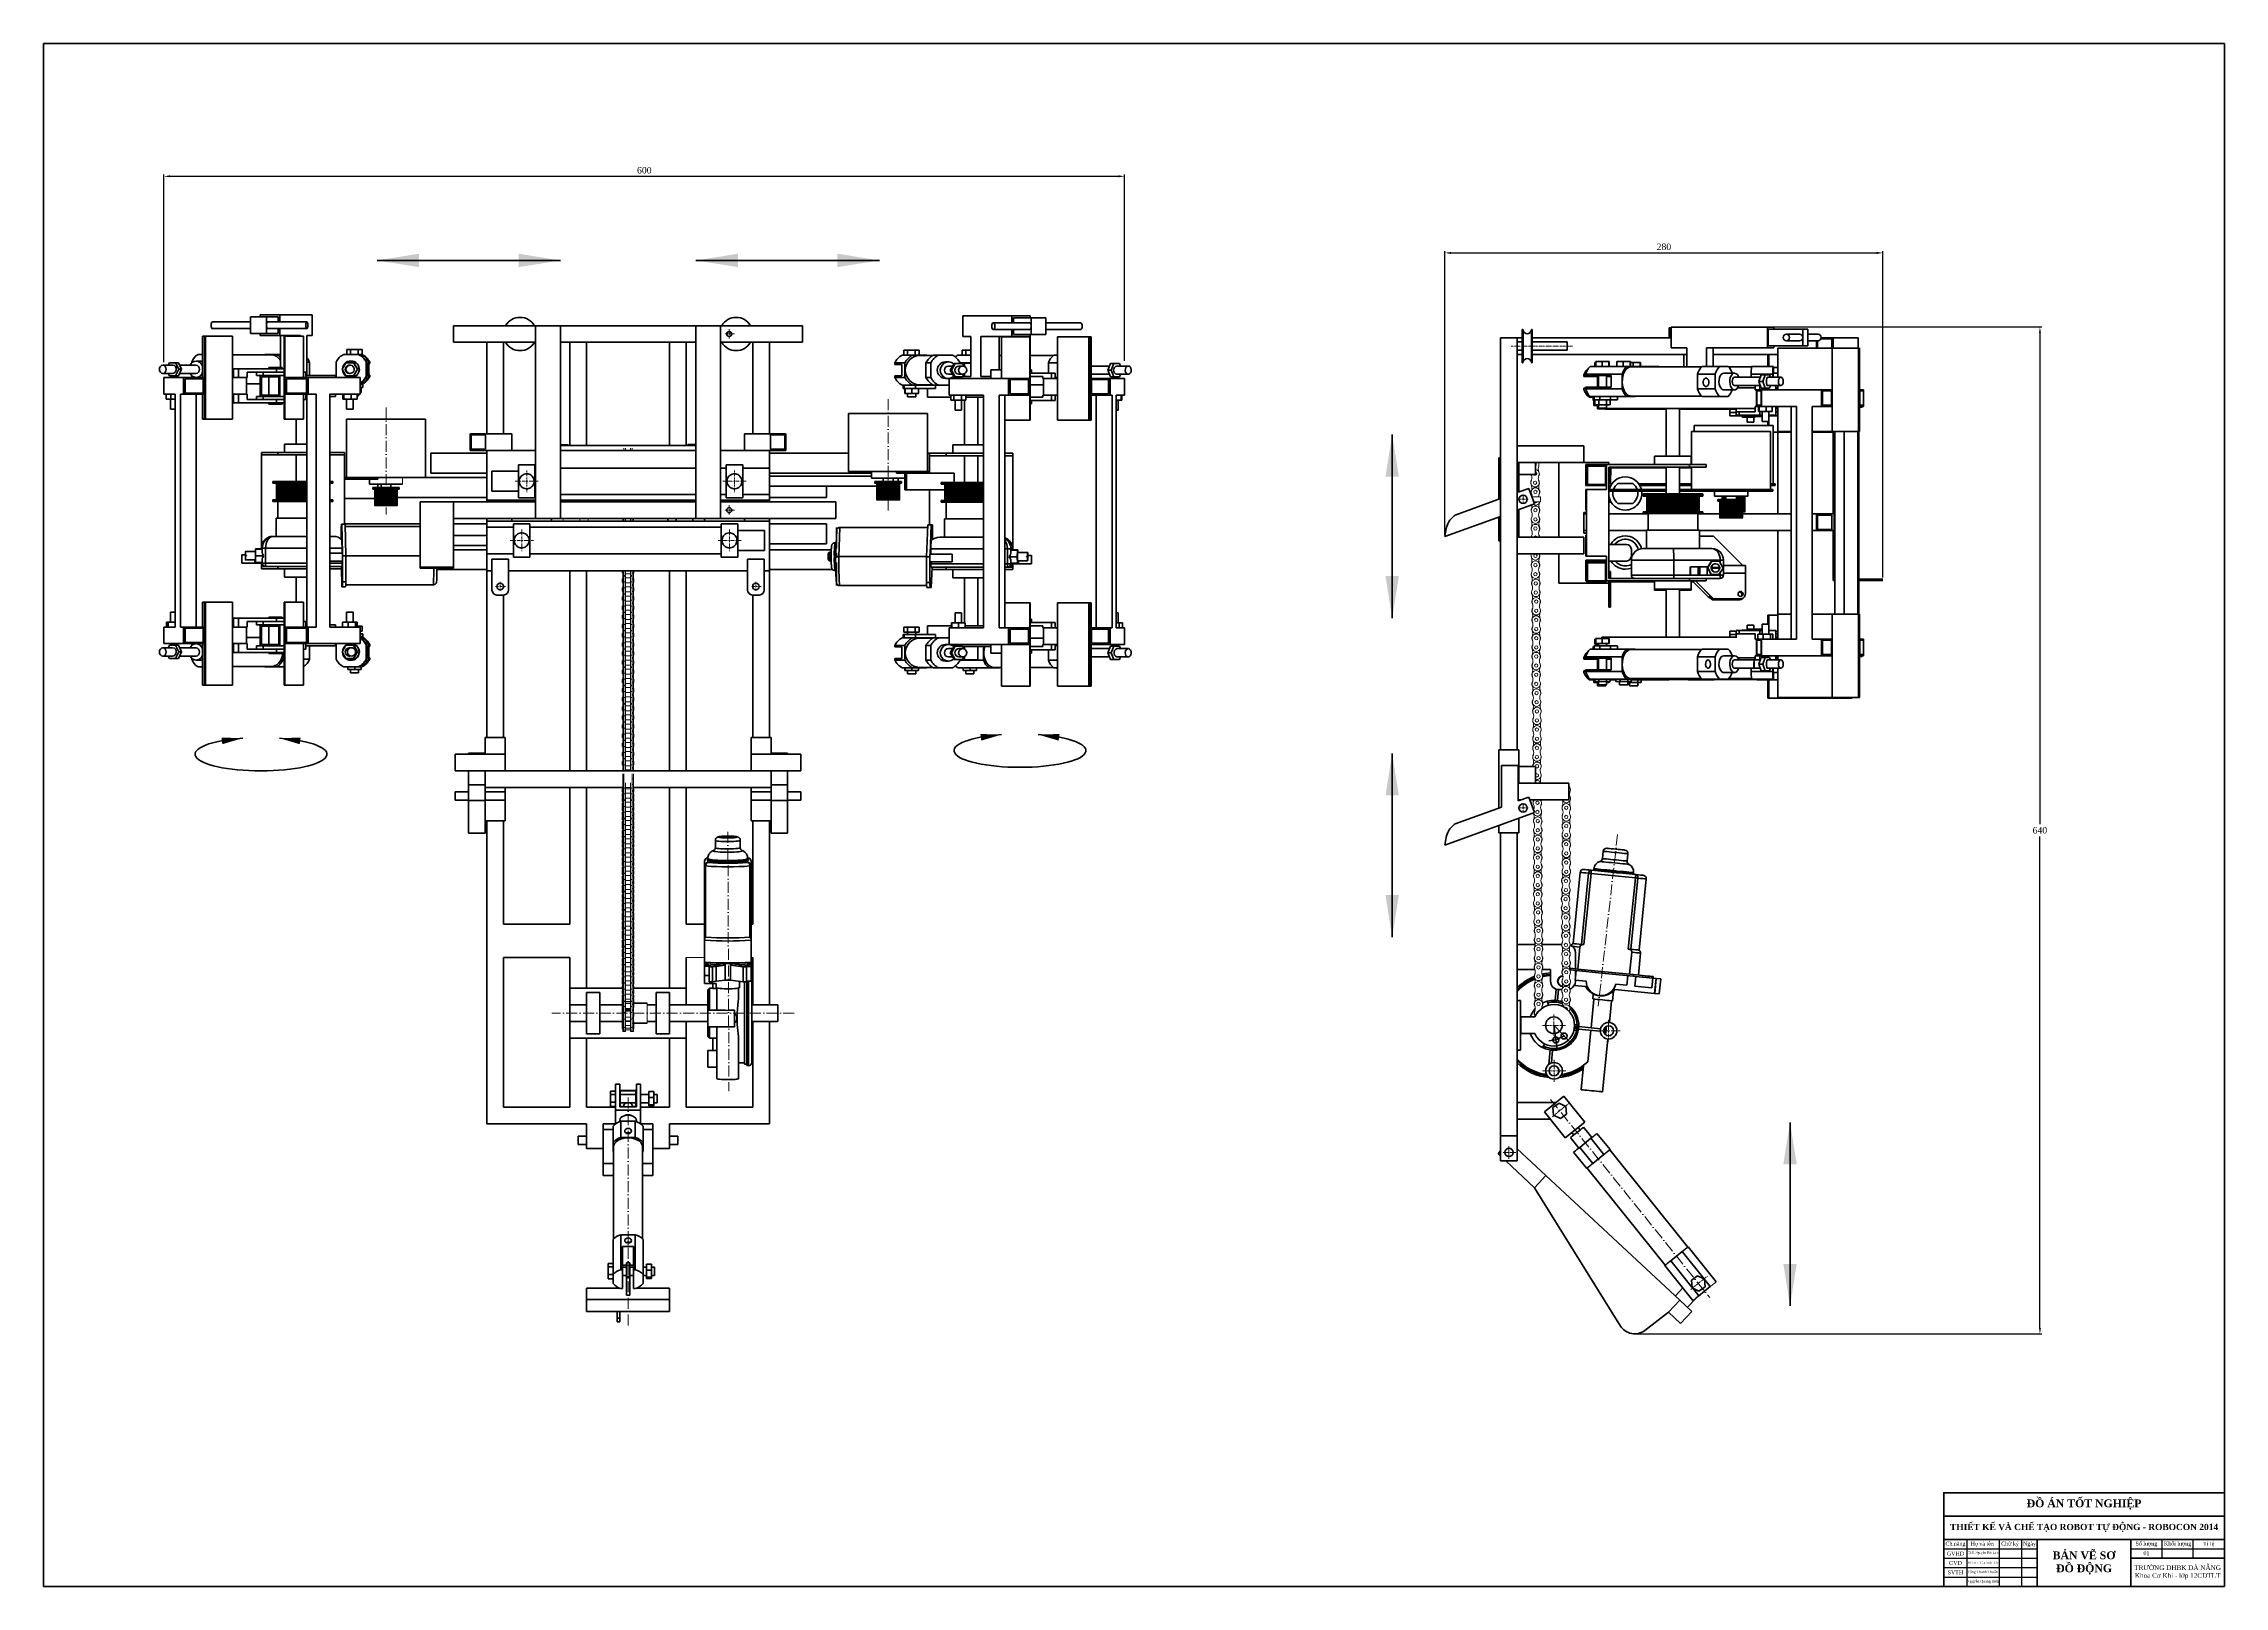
# Model space of a CAD drawing. Header units: millimetres. Extents: x 1065 to 3947, y -2666 to -625.
# Drawn here: x 1073 to 2262, y -2666 to -1825 of the extents above; entities that cross this region are included whole.
import ezdxf

# ---------------------------------------------------------------- set-up
doc = ezdxf.new("R2010")
doc.units = ezdxf.units.MM
doc.header["$PDSIZE"] = -1
doc.linetypes.add('ACAD_ISO10W100', pattern=[18, 12, -3, 0, -3])
doc.linetypes.add('CENTERX2', pattern=[20.32, 12.7, -2.54, 2.54, -2.54])
doc.layers.get('Defpoints').update_dxf_attribs({"linetype": 'ACAD_ISO10W100'})
doc.layers.add('dddd', color=1, linetype='Continuous')
doc.layers.add('DUONGCINH', color=1, linetype='Continuous')
doc.layers.add('net dam', color=7, linetype='Continuous', lineweight=35)
doc.layers.add('NETCOBAN', color=1, linetype='Continuous', lineweight=20)
doc.styles.get("Standard").update_dxf_attribs({"font": 'times_0.ttf'})
doc.styles.add('style2', font='VTIMEN.TTF')
doc.dimstyles.new('ISO-25', dxfattribs={"dimtxt": 2.5, "dimasz": 2.5, "dimexe": 1.25, "dimexo": 0.625, "dimtad": 1, "dimtxsty": 'Standard', "dimcen": 2.5, "dimadec": 0, "dimazin": 0, "dimtfac": 1, "dimtmove": 0, "dimatfit": 3, "dimfxl": 1, "dimarcsym": 0})

# ---------------------------------------------------------------- blocks, each defined once
blk = doc.blocks.new('*D21')
at = {"color": 0, "lineweight": -2}
for p, q in [((1961.1, -1979.1), (2162.1, -1979.1)), ((2161.1, -1982.4), (2161.1, -2250.2)), ((2161.1, -2524.7), (2161.1, -2256.8)), ((1940.4, -2528), (2162.1, -2528))]:
    blk.add_line(p, q, dxfattribs=at)
at = {"color": 0}
for points in [[(2160.6, -1982.4), (2161.7, -1982.4), (2161.1, -1979.1)], [(2160.6, -2524.7), (2161.7, -2524.7), (2161.1, -2528)]]:
    blk.add_solid(points, dxfattribs=at)
at = {"layer": 'Defpoints', "color": 0}
for p in [(1960.1, -1979.1), (1939.4, -2528), (2161.1, -2528)]:
    blk.add_point(p, dxfattribs=at)
at = {"color": 0, "lineweight": 15, "insert": (2161.1, -2253.5), "char_height": 3.5, "attachment_point": 5}
blk.add_mtext('640', dxfattribs=at)
blk = doc.blocks.new('*D22')
at = {"color": 0, "lineweight": -2}
for p, q in [((1836.7, -2092.4), (1836.7, -1937.7)), ((2075.5, -2115.6), (2075.5, -1937.7)), ((1840, -1938.7), (2072.2, -1938.7))]:
    blk.add_line(p, q, dxfattribs=at)
at = {"color": 0}
for points in [[(1840, -1938.2), (1840, -1939.3), (1836.7, -1938.7)], [(2072.2, -1938.2), (2072.2, -1939.3), (2075.5, -1938.7)]]:
    blk.add_solid(points, dxfattribs=at)
at = {"layer": 'Defpoints', "color": 0}
for p in [(2075.5, -1938.7), (1836.7, -2093.4), (2075.5, -2116.6)]:
    blk.add_point(p, dxfattribs=at)
at = {"color": 0, "lineweight": 15, "insert": (1956.1, -1935.4), "char_height": 3.5, "attachment_point": 5}
blk.add_mtext('280', dxfattribs=at)
blk = doc.blocks.new('*D23')
at = {"color": 0, "lineweight": -2}
for p, q in [((1138.3, -1998.2), (1138.3, -1896)), ((1658.7, -1897), (1141.6, -1897)), ((1662, -1997.5), (1662, -1896))]:
    blk.add_line(p, q, dxfattribs=at)
at = {"color": 0}
for points in [[(1141.6, -1896.4), (1141.6, -1897.5), (1138.3, -1897)], [(1658.7, -1896.4), (1658.7, -1897.5), (1662, -1897)]]:
    blk.add_solid(points, dxfattribs=at)
at = {"layer": 'Defpoints', "color": 0}
for p in [(1138.3, -1897), (1138.3, -1999.2), (1662, -1998.5)]:
    blk.add_point(p, dxfattribs=at)
at = {"color": 0, "lineweight": 15, "insert": (1400.2, -1893.7), "char_height": 3.5, "attachment_point": 5}
blk.add_mtext('600', dxfattribs=at)

msp = doc.modelspace()

# ---------------------------------------------------------------- linework, layer by layer
at = {"color": 7, "linetype": 'Continuous', "lineweight": 40}
for p, q in [((1254.5162, -1942.8186), (1354.5162, -1942.8186)), ((1428.3826, -1942.8186), (1528.3826, -1942.8186)), ((1194.1654, -1973.6365), (1185.572, -1973.6365)), ((1185.572, -1973.6365), (1185.572, -1978.168)), ((1190.8333, -1972.5036), (1201.5749, -1972.5036)), ((1190.8333, -1973.6365), (1190.8333, -1972.5036)), ((1200.5007, -1973.6365), (1194.1654, -1973.6365)), ((1194.1654, -1978.168), (1194.1654, -1973.6365)), ((1200.5007, -1973.6365), (1200.5007, -1976.3554)), ((1201.5749, -1972.5036), (1201.5749, -1976.3554)), ((1201.5749, -1972.5036), (1219.1555, -1972.5036)), ((1219.1555, -1972.5036), (1219.1555, -1983.8324)), ((1573.8817, -1984.2855), (1573.8817, -1972.9568)), ((1600.5749, -1972.9568), (1573.8817, -1972.9568)), ((1600.5749, -1976.8085), (1600.5749, -1972.9568)), ((1600.5749, -1972.9568), (1610.498, -1972.9568)), ((1610.498, -1972.9568), (1610.498, -1974.0896)), ((1159.2659, -1984.0589), (1159.2659, -2006.7164)), ((1159.2659, -1984.0589), (1160.4318, -1984.0589)), ((1160.4318, -1984.0589), (1160.4318, -2029.3739)), ((1160.4318, -1984.0589), (1161.0348, -1984.0589)), ((1161.0348, -1984.0589), (1161.0348, -2029.3739)), ((1175.7064, -1984.0589), (1161.0348, -1984.0589)), ((1185.572, -1976.3554), (1164.6647, -1976.3554)), ((1164.6647, -1979.9806), (1185.572, -1979.9806)), ((1175.7064, -1984.0589), (1175.7064, -2029.3739)), ((1185.572, -1978.168), (1185.572, -1982.6995)), ((1185.572, -1982.6995), (1194.1654, -1982.6995)), ((1190.8333, -1983.8324), (1190.8333, -1982.6995)), ((1201.5749, -1983.8324), (1190.8333, -1983.8324)), ((1194.1654, -1982.6995), (1194.1654, -1978.168)), ((1200.5007, -1982.6995), (1194.1654, -1982.6995)), ((1216.2246, -1976.3554), (1194.7413, -1976.3554)), ((1194.7413, -1979.9806), (1216.2246, -1979.9806)), ((1200.5007, -1979.9806), (1200.5007, -1982.6995)), ((1201.5749, -1979.9806), (1201.5749, -1983.8324)), ((1201.5749, -1983.8324), (1212.6761, -1983.8324)), ((1201.9345, -1983.8324), (1201.9345, -2001.2786)), ((1203.9185, -1984.0589), (1203.9185, -2029.3739)), ((1204.2789, -1984.0589), (1203.9185, -1984.0589)), ((1204.2789, -1984.0589), (1204.2789, -2029.3739)), ((1214.4566, -1984.0589), (1204.2789, -1984.0589)), ((1212.6761, -1983.8324), (1212.6761, -1984.0589)), ((1214.4566, -2006.7164), (1214.4566, -1984.0589)), ((1216.2758, -1983.8324), (1219.1555, -1983.8324)), ((1216.2758, -1983.8324), (1216.2758, -2005.5836)), ((1296.1859, -1978.3946), (1296.1859, -1987.4575)), ((1340.8685, -1978.3946), (1296.1859, -1978.3946)), ((1340.8685, -1978.3946), (1340.8685, -2083.4655)), ((1340.8685, -1978.3946), (1354.463, -1978.3946)), ((1354.463, -2083.4655), (1354.463, -1978.3946)), ((1428.2318, -1978.3946), (1354.463, -1978.3946)), ((1428.2318, -1978.3946), (1428.2318, -2083.4655)), ((1428.2318, -1978.3946), (1441.8263, -1978.3946)), ((1441.8263, -2083.4655), (1441.8263, -1978.3946)), ((1486.5089, -1978.3946), (1441.8263, -1978.3946)), ((1486.5089, -1978.3946), (1486.5089, -1987.4575)), ((1578.2541, -1984.2855), (1573.8817, -1984.2855)), ((1578.2541, -1984.2855), (1578.2541, -2006.0367)), ((1583.7195, -1984.2855), (1583.7195, -2006.0367)), ((1600.5749, -1984.2855), (1583.7195, -1984.2855)), ((1610.3119, -1976.8085), (1590.4656, -1976.8085)), ((1590.4656, -1980.4337), (1610.3119, -1980.4337)), ((1593.6427, -1984.2855), (1593.6427, -2002.4115)), ((1594.9547, -1984.5121), (1594.9547, -2007.1696)), ((1594.9547, -1984.5121), (1610.4223, -1984.5121)), ((1600.5749, -1984.2855), (1600.5749, -1980.4337)), ((1610.498, -1984.2855), (1600.5749, -1984.2855)), ((1601.5672, -1976.8085), (1601.5672, -1974.0896)), ((1601.5672, -1974.0896), (1611.1864, -1974.0896)), ((1601.5672, -1983.1526), (1601.5672, -1980.4337)), ((1601.5672, -1983.1526), (1611.1864, -1983.1526)), ((1610.4223, -1984.5121), (1610.4223, -2029.8271)), ((1610.4223, -1984.5121), (1610.6402, -1984.5121)), ((1610.498, -1983.1526), (1610.498, -1984.2855)), ((1610.6402, -1984.5121), (1610.6402, -2029.8271)), ((1611.1864, -1974.0896), (1611.1864, -1978.6211)), ((1619.125, -1974.0896), (1611.1864, -1974.0896)), ((1611.1864, -1978.6211), (1611.1864, -1983.1526)), ((1611.1864, -1983.1526), (1619.125, -1983.1526)), ((1619.125, -1978.6211), (1619.125, -1974.0896)), ((1638.0968, -1976.8085), (1619.125, -1976.8085)), ((1619.125, -1983.1526), (1619.125, -1978.6211)), ((1619.125, -1980.4337), (1638.0968, -1980.4337)), ((1625.5518, -1984.5121), (1625.5518, -2029.8271)), ((1625.5518, -1984.5121), (1642.5873, -1984.5121)), ((1642.5873, -1984.5121), (1642.5873, -2029.8271)), ((1643.2047, -1984.5121), (1642.5873, -1984.5121)), ((1643.2047, -1984.5121), (1643.2047, -2029.8271)), ((1643.8375, -1984.5121), (1643.2047, -1984.5121)), ((1643.8375, -2007.1696), (1643.8375, -1984.5121)), ((1867.094, -2209.5941), (1867.094, -1985.0134)), ((1876.157, -1985.0134), (1867.094, -1985.0134)), ((1876.157, -2043.9229), (1876.157, -1985.0134)), ((1878.8759, -1985.0134), (1876.157, -1985.0134)), ((1879.0718, -1980.4819), (1878.8759, -1980.4819)), ((1878.8759, -1998.6079), (1878.8759, -1980.4819)), ((1884.3137, -1980.4819), (1884.1178, -1980.4819)), ((1884.3137, -1998.6079), (1884.3137, -1980.4819)), ((1960.0549, -1985.0134), (1884.3137, -1985.0134)), ((1960.0549, -1979.5756), (1959.0597, -1979.5756)), ((1959.0597, -1979.5756), (1959.0597, -1985.0134)), ((1960.0549, -1980.7085), (1959.6063, -1980.7085)), ((1959.6063, -1980.7085), (1959.6063, -1985.0134)), ((1960.0549, -1990.4512), (1960.0549, -1979.1224)), ((2012.5167, -1979.1224), (1960.0549, -1979.1224)), ((2012.5167, -1990.4512), (2012.5167, -1979.1224)), ((2012.5167, -1979.1224), (2016.1164, -1979.1224)), ((2012.8767, -1989.3183), (2012.8767, -1980.2553)), ((2012.8767, -1980.2553), (2031.782, -1980.2553)), ((2016.1164, -1979.1224), (2016.1164, -1980.2553)), ((2030.0633, -1982.9742), (2022.864, -1982.9742)), ((2031.782, -1980.2553), (2031.782, -1984.7868)), ((2034.6617, -1980.2553), (2031.782, -1980.2553)), ((2031.782, -1984.7868), (2031.782, -1989.3183)), ((2034.6617, -1984.7868), (2034.6617, -1980.2553)), ((2040.1424, -1982.9742), (2034.6617, -1982.9742)), ((2034.6617, -1989.3183), (2034.6617, -1984.7868)), ((2041.8475, -1985.0134), (2048.354, -1985.0134)), ((2048.354, -1985.0134), (2048.354, -1990.6778)), ((2048.354, -1985.0134), (2055.1512, -1985.0134)), ((2055.1512, -1985.0134), (2061.9485, -1985.0134)), ((2061.9485, -1990.6778), (2061.9485, -1985.0134)), ((1159.2659, -1994.0282), (1156.8791, -1994.0282)), ((1196.6772, -1994.2548), (1175.7064, -1994.2548)), ((1193.4738, -1994.0282), (1193.1193, -1994.2548)), ((1199.8806, -1994.0282), (1193.4738, -1994.0282)), ((1199.8806, -1994.0282), (1201.9345, -1994.0282)), ((1244.2654, -1994.0282), (1236.3665, -1994.0282)), ((1238.0063, -1991.3093), (1238.0063, -1994.0282)), ((1238.0063, -1991.3093), (1239.9317, -1991.3093)), ((1239.9317, -1991.3093), (1239.9317, -1994.0282)), ((1239.9317, -1991.3093), (1244.1134, -1991.3093)), ((1244.1134, -1991.3093), (1244.1134, -1994.0282)), ((1244.1134, -1991.3093), (1246.3696, -1991.3093)), ((1244.2654, -1994.0282), (1244.5358, -1994.0282)), ((1245.7006, -1994.0282), (1244.5358, -1994.0282)), ((1245.7006, -1994.0282), (1246.1264, -1994.0282)), ((1246.1264, -1994.0282), (1246.3696, -1994.0282)), ((1246.3696, -1991.3093), (1246.3696, -1994.0282)), ((1340.8685, -1987.4575), (1296.1859, -1987.4575)), ((1314.3119, -2037.3041), (1314.3119, -1987.4575)), ((1323.3749, -2037.3041), (1323.3749, -1987.4575)), ((1428.2318, -1987.4575), (1354.463, -1987.4575)), ((1359.6269, -1987.4575), (1359.6269, -2043.7757)), ((1368.6899, -1987.4575), (1368.6899, -2043.7757)), ((1414.0049, -1987.4575), (1414.0049, -2043.7757)), ((1423.0679, -1987.4575), (1423.0679, -2043.7757)), ((1486.5089, -1987.4575), (1441.8263, -1987.4575)), ((1459.3199, -2037.3041), (1459.3199, -1987.4575)), ((1468.3829, -2037.3041), (1468.3829, -1987.4575)), ((1541.7539, -1994.4814), (1540.8575, -1994.4814)), ((1541.7539, -1991.7625), (1541.7539, -1994.4814)), ((1541.7539, -1991.7625), (1543.6794, -1991.7625)), ((1541.7539, -1994.4814), (1541.902, -1994.4814)), ((1546.3928, -1994.4814), (1541.902, -1994.4814)), ((1543.6794, -1991.7625), (1543.6794, -1994.4814)), ((1543.6794, -1991.7625), (1547.861, -1991.7625)), ((1546.3928, -1994.4814), (1554.0889, -1994.4814)), ((1547.861, -1991.7625), (1547.861, -1994.4814)), ((1547.861, -1991.7625), (1550.1173, -1991.7625)), ((1550.1173, -1991.7625), (1550.1173, -1994.4814)), ((1557.4476, -1994.708), (1550.2408, -1994.708)), ((1554.5147, -1994.708), (1554.0889, -1994.4814)), ((1560.5385, -1994.4814), (1557.8734, -1994.4814)), ((1560.5385, -1994.4814), (1568.2347, -1994.4814)), ((1575.2339, -1994.4814), (1571.0658, -1994.4814)), ((1573.5081, -1991.7625), (1573.5081, -1994.4814)), ((1573.5081, -1991.7625), (1575.4335, -1991.7625)), ((1575.2339, -1994.4814), (1575.4335, -1994.4814)), ((1575.4335, -1991.7625), (1575.4335, -1994.4814)), ((1575.4335, -1991.7625), (1578.2541, -1991.7625)), ((1575.4335, -1994.4814), (1575.6172, -1994.4814)), ((1578.2541, -1994.4814), (1575.6172, -1994.4814)), ((1593.6427, -1994.4814), (1593.7973, -1994.4814)), ((1594.9547, -1994.708), (1593.6427, -1994.708)), ((1594.1105, -1994.708), (1593.7973, -1994.4814)), ((1623.229, -1994.708), (1610.6402, -1994.708)), ((1625.5518, -1994.4814), (1623.5422, -1994.4814)), ((1878.8759, -1987.2792), (1876.157, -1987.2792)), ((1876.157, -1991.8106), (1878.8759, -1991.8106)), ((1878.8759, -1994.0764), (1876.157, -1994.0764)), ((1903.346, -1987.2792), (1884.3137, -1987.2792)), ((1884.3137, -1991.8106), (1903.346, -1991.8106)), ((1968.6482, -1994.0764), (1884.3137, -1994.0764)), ((1903.346, -1987.2792), (1903.346, -1991.8106)), ((1968.6482, -1990.4512), (1960.0549, -1990.4512)), ((1966.9983, -1994.0764), (1966.9983, -2000.8737)), ((1968.6482, -1990.4512), (1968.6482, -2000.8737)), ((2012.5167, -1990.4512), (1979.3898, -1990.4512)), ((1979.3898, -1990.4512), (1979.3898, -2000.6471)), ((1982.9895, -1990.4512), (1982.9895, -2000.6471)), ((2018.1955, -1994.0764), (1982.9895, -1994.0764)), ((2016.1164, -1990.4512), (2012.5167, -1990.4512)), ((2012.7782, -1994.0764), (2012.7782, -2000.6471)), ((2012.8767, -1989.3183), (2031.782, -1989.3183)), ((2013.3955, -1994.0764), (2013.3955, -2000.6471)), ((2016.1164, -1989.3183), (2016.1164, -1990.4512)), ((2018.1955, -1990.6778), (2018.1955, -2006.538)), ((2018.1955, -1990.6778), (2047.9138, -1990.6778)), ((2022.864, -1986.5994), (2030.0633, -1986.5994)), ((2031.782, -1989.3183), (2034.6617, -1989.3183)), ((2034.6617, -1986.5994), (2040.1424, -1986.5994)), ((2039.291, -1990.6778), (2039.291, -1986.5994)), ((2040.3097, -1986.5908), (2039.9254, -1986.881)), ((2039.9254, -1990.6778), (2039.9254, -1986.5994)), ((2041.6548, -1985.6478), (2047.7196, -1985.6478)), ((2047.7196, -1985.6478), (2047.7196, -1990.6778)), ((2047.9138, -1990.6778), (2047.9138, -2035.9928)), ((2047.9138, -1990.6778), (2062.1839, -1990.6778)), ((2062.1839, -1990.6778), (2062.1839, -2035.9928)), ((2062.706, -1990.6778), (2062.1839, -1990.6778)), ((2062.706, -1990.6778), (2062.706, -2035.9928)), ((1142.9407, -1999.9192), (1137.6371, -1999.9192)), ((1137.6371, -2004.4507), (1142.9407, -2004.4507)), ((1138.3027, -2015.7794), (1138.3027, -2006.7164)), ((1149.0017, -2006.7164), (1138.3027, -2006.7164)), ((1140.607, -1999.9192), (1141.2435, -1998.5597)), ((1141.2435, -2005.8101), (1140.607, -2004.4507)), ((1141.2435, -1998.5597), (1144.6379, -1998.5597)), ((1141.9685, -2005.8101), (1141.2435, -2005.8101)), ((1141.9236, -2005.8101), (1141.9236, -2006.7164)), ((1143.9129, -2005.8101), (1141.9685, -2005.8101)), ((1144.6379, -2005.8101), (1143.9129, -2005.8101)), ((1146.229, -1998.5597), (1144.6379, -1998.5597)), ((1144.6379, -1998.5597), (1146.3351, -2002.1849)), ((1146.3351, -2002.1849), (1144.6379, -2005.8101)), ((1146.229, -2005.8101), (1144.6379, -2005.8101)), ((1145.5488, -2006.7164), (1145.5488, -2005.8101)), ((1146.229, -1998.5597), (1147.9262, -2002.1849)), ((1147.9262, -2002.1849), (1146.229, -2005.8101)), ((1147.9262, -2002.1849), (1146.3351, -2002.1849)), ((1155.8397, -1999.9192), (1146.8654, -1999.9192)), ((1146.8654, -2004.4507), (1155.8397, -2004.4507)), ((1149.0017, -2015.7794), (1149.0017, -2006.7164)), ((1160.4318, -2006.7164), (1149.0017, -2006.7164)), ((1159.6317, -2007.3508), (1149.8018, -2007.3508)), ((1149.8018, -2007.3508), (1149.8018, -2015.145)), ((1153.4683, -1998.7234), (1153.4683, -1998.2345)), ((1153.4683, -2006.1354), (1153.4683, -2005.6465)), ((1153.4683, -2006.1354), (1153.718, -2006.7164)), ((1159.2659, -1997.6534), (1155.8397, -1997.6534)), ((1159.6317, -2015.145), (1159.6317, -2007.3508)), ((1160.4318, -2006.7164), (1160.4318, -2015.7794)), ((1175.7064, -2006.7164), (1178.9552, -2006.7164)), ((1176.1396, -2001.9584), (1176.1396, -2006.7164)), ((1176.1396, -2001.9584), (1178.9552, -2001.9584)), ((1178.9552, -2001.9584), (1178.9552, -2006.7164)), ((1178.9552, -2001.9584), (1199.6404, -2001.9584)), ((1178.9552, -2006.7164), (1183.6392, -2006.7164)), ((1183.2624, -2006.7164), (1183.2624, -2015.7794)), ((1183.6392, -2003.771), (1195.5613, -2003.771)), ((1183.6392, -2006.7164), (1183.6392, -2003.771)), ((1188.8492, -2003.771), (1188.8492, -2005.5836)), ((1190.8333, -2005.5836), (1188.8492, -2005.5836)), ((1191.6957, -2005.5836), (1190.8333, -2005.5836)), ((1190.8333, -2005.5836), (1190.8333, -2016.9123)), ((1191.4348, -2006.218), (1191.4348, -2016.2779)), ((1200.9734, -2006.218), (1191.4348, -2006.218)), ((1192.4503, -2005.5836), (1191.6957, -2005.5836)), ((1192.4503, -2003.771), (1192.4503, -2005.5836)), ((1203.9185, -2005.5836), (1192.4503, -2005.5836)), ((1195.4586, -2001.2786), (1195.4586, -2001.9584)), ((1195.4586, -2001.2786), (1202.709, -2001.2786)), ((1195.4586, -2006.218), (1195.4586, -2016.2779)), ((1203.9185, -2003.771), (1195.5613, -2003.771)), ((1199.6404, -2001.9584), (1199.6404, -2003.771)), ((1199.6404, -2001.9584), (1203.9185, -2001.9584)), ((1200.9734, -2016.2779), (1200.9734, -2006.218)), ((1201.5749, -2016.9123), (1201.5749, -2005.5836)), ((1202.709, -2001.9584), (1202.709, -2001.2786)), ((1204.2789, -2006.7164), (1204.2789, -2015.7794)), ((1204.2789, -2006.7164), (1216.886, -2006.7164)), ((1205.1614, -2007.3508), (1216.0035, -2007.3508)), ((1205.1614, -2015.145), (1205.1614, -2007.3508)), ((1215.6844, -2003.771), (1214.4566, -2003.771)), ((1215.6844, -2003.771), (1215.6844, -2006.7164)), ((1216.0035, -2007.3508), (1216.0035, -2015.145)), ((1216.2758, -1998.2345), (1217.6111, -1998.2345)), ((1216.2758, -1998.3332), (1217.6836, -1998.3332)), ((1216.2758, -2005.5836), (1231.812, -2005.5836)), ((1216.886, -2015.7794), (1216.886, -2006.7164)), ((1216.886, -2006.7164), (1245.2287, -2006.7164)), ((1217.6111, -1998.3332), (1217.6111, -1998.2345)), ((1217.6836, -2005.5836), (1217.6836, -1998.3332)), ((1231.812, -2006.7164), (1231.812, -2005.5836)), ((1232.1614, -2006.1354), (1232.1614, -1998.2345)), ((1232.1614, -2006.1354), (1232.4693, -2006.7164)), ((1235.4549, -2002.1849), (1237.5474, -1998.5597)), ((1237.5474, -2005.8101), (1235.4549, -2002.1849)), ((1237.5474, -1998.5597), (1241.7323, -1998.5597)), ((1238.4412, -2005.8101), (1237.5474, -2005.8101)), ((1237.8584, -2005.8101), (1237.8584, -2006.7164)), ((1240.8385, -2005.8101), (1238.4412, -2005.8101)), ((1239.6398, -1999.9192), (1239.4318, -1999.9192)), ((1239.4318, -2004.4507), (1239.6398, -2004.4507)), ((1240.316, -1997.6534), (1240.1496, -1997.6534)), ((1241.7323, -2005.8101), (1240.8385, -2005.8101)), ((1241.4836, -2006.7164), (1241.4836, -2005.8101)), ((1241.7947, -1998.5597), (1241.7323, -1998.5597)), ((1241.7323, -1998.5597), (1243.8248, -2002.1849)), ((1243.8248, -2002.1849), (1241.7323, -2005.8101)), ((1241.7947, -2005.8101), (1241.7323, -2005.8101)), ((1241.7947, -1998.5597), (1243.8872, -2002.1849)), ((1243.8872, -2002.1849), (1241.7947, -2005.8101)), ((1243.8872, -2002.1849), (1243.8248, -2002.1849)), ((1245.2287, -2015.7794), (1245.2287, -2006.7164)), ((1248.4705, -2006.1354), (1248.4705, -1998.2345)), ((1248.4705, -1998.2345), (1248.7409, -1998.2345)), ((1248.4705, -2006.1354), (1248.7409, -2006.1354)), ((1248.7409, -2006.1354), (1248.7409, -1998.2345)), ((1249.9057, -1998.2345), (1250.4673, -1998.2345)), ((1249.9057, -2006.1354), (1249.9057, -1998.2345)), ((1249.9057, -2006.1354), (1250.4673, -2006.1354)), ((1250.4673, -1999.0129), (1250.0721, -1999.0129)), ((1250.0721, -1999.0129), (1250.0721, -2005.357)), ((1250.0721, -2005.357), (1250.4673, -2005.357)), ((1250.4673, -1999.0129), (1250.4673, -1998.2345)), ((1250.4673, -2006.1354), (1250.4673, -2005.357)), ((1542.2956, -1998.6876), (1536.7603, -1998.6876)), ((1536.7603, -1998.6876), (1536.7603, -1999.466)), ((1540.6555, -1999.466), (1536.7603, -1999.466)), ((1536.7603, -2005.8101), (1536.7603, -2006.5886)), ((1536.7603, -2005.8101), (1540.6555, -2005.8101)), ((1542.2956, -2006.5886), (1536.7603, -2006.5886)), ((1540.6555, -2005.8101), (1540.6555, -1999.466)), ((1542.2956, -1998.6876), (1542.2956, -2006.5886)), ((1556.4414, -1998.6876), (1553.7762, -1998.6876)), ((1553.7762, -1998.6876), (1553.7762, -2006.5886)), ((1556.4414, -2006.5886), (1553.7762, -2006.5886)), ((1556.4414, -1998.6876), (1556.4414, -2006.5886)), ((1566.0267, -1998.1066), (1564.3866, -1998.1066)), ((1564.3866, -2007.1696), (1566.0267, -2007.1696)), ((1568.305, -2000.3723), (1566.0267, -2000.3723)), ((1566.0267, -2004.9038), (1568.305, -2004.9038)), ((1566.4543, -2016.2326), (1566.4543, -2007.1696)), ((1598.7971, -2007.1696), (1566.4543, -2007.1696)), ((1569.0695, -1999.0129), (1567.0308, -2002.6381)), ((1567.6458, -2002.6381), (1567.0308, -2002.6381)), ((1567.0308, -2002.6381), (1569.0695, -2006.2633)), ((1569.6845, -1999.0129), (1567.6458, -2002.6381)), ((1567.6458, -2002.6381), (1569.6845, -2006.2633)), ((1569.6845, -1999.0129), (1569.0695, -1999.0129)), ((1569.6845, -2006.2633), (1569.0695, -2006.2633)), ((1569.6032, -2006.2633), (1569.6032, -2007.1696)), ((1573.7621, -1999.0129), (1569.6845, -1999.0129)), ((1569.6845, -2006.2633), (1570.5555, -2006.2633)), ((1572.8912, -2006.2633), (1570.5555, -2006.2633)), ((1573.7734, -2000.3723), (1571.7233, -2000.3723)), ((1571.7233, -2004.9038), (1573.7734, -2004.9038)), ((1578.2541, -1998.6876), (1572.3319, -1998.6876)), ((1572.3319, -1998.6876), (1572.3319, -1999.0129)), ((1572.8912, -2006.2633), (1573.7621, -2006.2633)), ((1573.2284, -2007.1696), (1573.2284, -2006.2633)), ((1574.6254, -2000.5479), (1573.7621, -1999.0129)), ((1573.7621, -2006.2633), (1574.6254, -2004.7282)), ((1578.2541, -2006.0367), (1573.8895, -2006.0367)), ((1574.8025, -1999.466), (1574.0169, -1999.466)), ((1574.0169, -2005.8101), (1574.8025, -2005.8101)), ((1574.8025, -1998.7863), (1574.8025, -2000.6337)), ((1574.8025, -1998.7863), (1575.2523, -1998.7863)), ((1574.8025, -2004.6425), (1574.8025, -2006.0367)), ((1575.2523, -1998.7863), (1578.2541, -1998.7863)), ((1589.1236, -2006.0367), (1583.7195, -2006.0367)), ((1589.1236, -2002.4115), (1589.1236, -2007.1696)), ((1589.1236, -2002.4115), (1594.9547, -2002.4115)), ((1598.7971, -2016.2326), (1598.7971, -2007.1696)), ((1610.4223, -2007.1696), (1598.7971, -2007.1696)), ((1609.6085, -2007.804), (1599.6108, -2007.804)), ((1599.6108, -2007.804), (1599.6108, -2015.5982)), ((1609.6085, -2015.5982), (1609.6085, -2007.804)), ((1610.4223, -2007.1696), (1610.4223, -2016.2326)), ((1610.6402, -2002.4115), (1611.3987, -2002.4115)), ((1622.17, -2004.2241), (1610.6402, -2004.2241)), ((1617.4811, -2006.0367), (1610.6402, -2006.0367)), ((1611.3987, -2004.2241), (1611.3987, -2002.4115)), ((1617.4811, -2007.1696), (1617.4811, -2006.0367)), ((1622.17, -2007.1696), (1617.4811, -2007.1696)), ((1617.7602, -2007.1696), (1617.7602, -2016.2326)), ((1625.5518, -1998.6876), (1620.5285, -1998.6876)), ((1620.5285, -1998.6876), (1620.5285, -2004.2241)), ((1622.17, -2004.2241), (1622.17, -2007.1696)), ((1624.2562, -2004.2241), (1622.17, -2004.2241)), ((1625.5518, -2007.1696), (1622.17, -2007.1696)), ((1624.2562, -2004.2241), (1624.2562, -2007.1696)), ((1625.5518, -2006.5886), (1624.2562, -2006.5886)), ((1643.2047, -2007.1696), (1643.2047, -2016.2326)), ((1643.2047, -2007.1696), (1654.1105, -2007.1696)), ((1653.7836, -2000.3723), (1643.8375, -2000.3723)), ((1643.8375, -2004.9038), (1653.7836, -2004.9038)), ((1643.9681, -2007.804), (1653.3471, -2007.804)), ((1643.9681, -2015.5982), (1643.9681, -2007.804)), ((1652.8463, -2002.6381), (1654.3459, -1999.0129)), ((1654.3459, -2006.2633), (1652.8463, -2002.6381)), ((1652.8463, -2002.6381), (1654.7431, -2002.6381)), ((1653.3471, -2007.804), (1653.3471, -2015.5982)), ((1654.1105, -2016.2326), (1654.1105, -2007.1696)), ((1654.1105, -2007.1696), (1662.0382, -2007.1696)), ((1654.3459, -1999.0129), (1656.2426, -1999.0129)), ((1654.3459, -2006.2633), (1656.2426, -2006.2633)), ((1654.7431, -2002.6381), (1656.2426, -1999.0129)), ((1656.2426, -2006.2633), (1654.7431, -2002.6381)), ((1654.9813, -2006.2633), (1654.9813, -2007.1696)), ((1656.2426, -1999.0129), (1659.2418, -1999.0129)), ((1656.8832, -2006.2633), (1656.2426, -2006.2633)), ((1658.6012, -2006.2633), (1656.8832, -2006.2633)), ((1664.0647, -2000.3723), (1657.7422, -2000.3723)), ((1657.7422, -2004.9038), (1664.0647, -2004.9038)), ((1659.2418, -2006.2633), (1658.6012, -2006.2633)), ((1658.6065, -2007.1696), (1658.6065, -2006.2633)), ((1659.2418, -1999.0129), (1659.8042, -2000.3723)), ((1659.8042, -2004.9038), (1659.2418, -2006.2633)), ((1662.0382, -2016.2326), (1662.0382, -2007.1696)), ((1878.8759, -1998.6079), (1879.0718, -1998.6079)), ((1884.1178, -1998.6079), (1884.3137, -1998.6079)), ((1912.5405, -2005.3065), (1912.5405, -2006.0849)), ((1920.3582, -2006.0849), (1912.5405, -2006.0849)), ((1933.2839, -2004.8533), (1913.4412, -2004.8533)), ((1913.4412, -2005.6317), (1913.4412, -2004.8533)), ((1927.4046, -2005.6317), (1913.4412, -2005.6317)), ((1935.7454, -2000.6471), (1915.9026, -2000.6471)), ((1918.4099, -1998.3813), (1918.4099, -2000.6471)), ((1918.4099, -1998.3813), (1918.907, -1998.3813)), ((1918.907, -1997.9282), (1918.907, -2000.6471)), ((1918.907, -1997.9282), (1922.4329, -1997.9282)), ((1919.8611, -2006.0849), (1919.8611, -2011.9758)), ((1920.3582, -2005.6317), (1920.3582, -2011.9758)), ((1922.4329, -1997.9282), (1922.4329, -2000.6471)), ((1922.4329, -1997.9282), (1926.1498, -1997.9282)), ((1924.8897, -2011.9758), (1924.8897, -2005.6317)), ((1927.4046, -2006.0849), (1924.8897, -2006.0849)), ((1926.1498, -1997.9282), (1926.1498, -2000.6471)), ((1926.1498, -1997.9282), (1926.3408, -1997.9282)), ((1926.3408, -1997.9282), (1926.3408, -2000.6471)), ((1927.4046, -2011.9758), (1927.4046, -2005.6317)), ((1930.4259, -1997.9282), (1930.4259, -2000.6471)), ((1930.4259, -1997.9282), (1933.9518, -1997.9282)), ((1933.2839, -2012.7542), (1933.2839, -2004.8533)), ((1933.9518, -1997.9282), (1933.9518, -2000.6471)), ((1933.9518, -1997.9282), (1937.6687, -1997.9282)), ((1940.3689, -2000.6471), (1935.7454, -2000.6471)), ((1937.6687, -1997.9282), (1937.6687, -2000.6471)), ((1937.6687, -1997.9282), (1937.8597, -1997.9282)), ((1937.8597, -1997.9282), (1937.8597, -2000.6471)), ((1937.8597, -1998.3813), (1939.4253, -1998.3813)), ((1976.6448, -2000.8737), (1938.0571, -2000.8737)), ((1939.4253, -1998.3813), (1939.4253, -2000.6471)), ((1939.4253, -1998.3813), (1943.1422, -1998.3813)), ((1940.6247, -2000.8737), (1940.3689, -2000.6471)), ((1953.0794, -2000.6471), (1940.3689, -2000.6471)), ((1943.1422, -1998.3813), (1943.1422, -2000.6471)), ((1943.1422, -1998.3813), (1943.3332, -1998.3813)), ((1943.3332, -1998.3813), (1943.3332, -2000.6471)), ((1953.0794, -2000.6471), (1953.0694, -2000.8737)), ((1953.2608, -2000.6471), (1953.0794, -2000.6471)), ((1953.2708, -2000.8737), (1953.2608, -2000.6471)), ((1983.9931, -2004.8533), (1974.4392, -2004.8533)), ((1974.4392, -2012.7542), (1974.4392, -2004.8533)), ((1986.4545, -2000.6471), (1976.9006, -2000.6471)), ((1983.9931, -2012.7542), (1983.9931, -2004.8533)), ((1991.0781, -2000.6471), (1986.4545, -2000.6471)), ((1994.6457, -2004.2723), (1988.7663, -2004.2723)), ((2003.8088, -2000.8737), (1991.3339, -2000.8737)), ((2008.6309, -2006.538), (1994.6457, -2006.538)), ((2015.5011, -2004.8533), (2003.7223, -2004.8533)), ((2003.7223, -2006.538), (2003.7223, -2004.8533)), ((2015.5977, -2000.6471), (2003.8188, -2000.6471)), ((2007.8655, -2008.8038), (2009.0903, -2005.1786)), ((2009.0903, -2012.429), (2007.8655, -2008.8038)), ((2007.8655, -2008.8038), (2010.0702, -2008.8038)), ((2009.0903, -2005.1786), (2011.295, -2005.1786)), ((2010.0702, -2008.8038), (2011.295, -2005.1786)), ((2011.295, -2012.429), (2010.0702, -2008.8038)), ((2011.295, -2005.1786), (2013.7446, -2005.1786)), ((2019.869, -2006.538), (2012.5198, -2006.538)), ((2013.7446, -2005.1786), (2014.2039, -2006.538)), ((2015.5011, -2006.538), (2015.5011, -2004.8533)), ((2015.779, -2000.6471), (2015.5977, -2000.6471)), ((2018.1955, -2004.2723), (2015.6883, -2004.2723)), ((2018.1955, -2001.1002), (2015.7979, -2001.1002)), ((1144.4969, -2015.7794), (1138.3027, -2015.7794)), ((1139.5677, -2018.4983), (1139.5677, -2015.7794)), ((1141.9826, -2018.4983), (1139.5677, -2018.4983)), ((1141.9236, -2018.4983), (1141.9236, -2023.9361)), ((1141.9826, -2018.4983), (1141.9826, -2015.7794)), ((1144.4969, -2018.4983), (1141.9826, -2018.4983)), ((1144.4969, -2142.6614), (1144.4969, -2015.7794)), ((1147.3124, -2142.6614), (1147.3124, -2015.7794)), ((1149.0017, -2015.7794), (1147.3124, -2015.7794)), ((1160.4318, -2015.7794), (1149.0017, -2015.7794)), ((1149.8018, -2015.145), (1159.6317, -2015.145)), ((1155.927, -2142.6614), (1155.927, -2015.7794)), ((1159.2659, -2015.7794), (1159.2659, -2029.3739)), ((1175.7064, -2015.7794), (1178.9552, -2015.7794)), ((1176.1396, -2020.5375), (1176.1396, -2015.7794)), ((1176.1396, -2020.5375), (1178.9552, -2020.5375)), ((1178.9552, -2020.5375), (1178.9552, -2015.7794)), ((1178.9552, -2015.7794), (1183.6392, -2015.7794)), ((1178.9552, -2020.5375), (1199.6404, -2020.5375)), ((1183.2624, -2010.1151), (1190.8333, -2010.1151)), ((1183.6392, -2018.7249), (1183.6392, -2015.7794)), ((1195.5613, -2018.7249), (1183.6392, -2018.7249)), ((1188.8492, -2016.9123), (1188.8492, -2018.7249)), ((1188.8492, -2016.9123), (1190.8333, -2016.9123)), ((1190.8333, -2016.9123), (1191.6957, -2016.9123)), ((1191.4348, -2016.2779), (1200.9734, -2016.2779)), ((1191.6957, -2016.9123), (1192.4503, -2016.9123)), ((1192.4503, -2016.9123), (1203.9185, -2016.9123)), ((1192.4503, -2018.7249), (1192.4503, -2016.9123)), ((1195.4586, -2020.5375), (1195.4586, -2021.2172)), ((1195.4586, -2021.2172), (1202.709, -2021.2172)), ((1203.9185, -2018.7249), (1195.5613, -2018.7249)), ((1199.6404, -2020.5375), (1199.6404, -2018.7249)), ((1199.6404, -2020.5375), (1203.9185, -2020.5375)), ((1202.709, -2021.2172), (1202.709, -2020.5375)), ((1204.2789, -2015.7794), (1216.886, -2015.7794)), ((1216.0035, -2015.145), (1205.1614, -2015.145)), ((1214.4566, -2029.3739), (1214.4566, -2015.7794)), ((1215.6844, -2018.7249), (1214.4566, -2018.7249)), ((1215.6844, -2018.7249), (1215.6844, -2015.7794)), ((1215.6844, -2016.9123), (1216.2127, -2016.9123)), ((1216.2127, -2015.7794), (1216.2127, -2142.6614)), ((1216.886, -2015.7794), (1221.3612, -2015.7794)), ((1221.3612, -2015.7794), (1221.3612, -2142.6614)), ((1228.8198, -2015.7794), (1245.2287, -2015.7794)), ((1228.8198, -2015.7794), (1228.8198, -2142.6614)), ((1228.8198, -2016.9123), (1231.812, -2016.9123)), ((1231.812, -2016.9123), (1231.812, -2015.7794)), ((1235.7441, -2018.4983), (1235.7441, -2015.7794)), ((1236.452, -2018.4983), (1235.7441, -2018.4983)), ((1236.452, -2018.4983), (1236.452, -2015.7794)), ((1240.3789, -2018.4983), (1236.452, -2018.4983)), ((1237.8584, -2018.4983), (1237.8584, -2023.9361)), ((1240.3789, -2018.4983), (1240.3789, -2015.7794)), ((1243.598, -2018.4983), (1240.3789, -2018.4983)), ((1241.4836, -2023.9361), (1241.4836, -2018.4983)), ((1243.598, -2018.4983), (1243.598, -2015.7794)), ((1244.4537, -2016.6857), (1243.598, -2016.6857)), ((1244.4537, -2016.6857), (1244.4537, -2015.7794)), ((1245.7006, -2010.3416), (1245.2287, -2010.3416)), ((1246.4846, -2012.1542), (1245.2287, -2012.1542)), ((1245.883, -2014.8731), (1245.2287, -2014.8731)), ((1245.7006, -2010.3416), (1246.0864, -2010.3416)), ((1245.883, -2012.1542), (1245.883, -2014.8731)), ((1246.0864, -2010.3416), (1246.4846, -2010.3416)), ((1246.4846, -2012.1542), (1246.4846, -2010.3416)), ((1246.4846, -2010.3416), (1246.7195, -2010.3416)), ((1246.7195, -2012.1542), (1246.4846, -2012.1542)), ((1246.7195, -2012.1542), (1246.7195, -2010.3416)), ((1541.4041, -2010.7948), (1540.8575, -2010.7948)), ((1541.4041, -2010.7948), (1541.4041, -2012.6074)), ((1541.4041, -2010.7948), (1541.9663, -2010.7948)), ((1541.9663, -2012.6074), (1541.4041, -2012.6074)), ((1541.9663, -2010.7948), (1541.9663, -2012.6074)), ((1541.9663, -2010.7948), (1542.5897, -2010.7948)), ((1548.1218, -2012.6074), (1541.9663, -2012.6074)), ((1542.2405, -2012.6074), (1542.2405, -2015.3263)), ((1542.3845, -2015.3263), (1542.2405, -2015.3263)), ((1542.3845, -2012.6074), (1542.3845, -2015.3263)), ((1546.0796, -2015.3263), (1542.3845, -2015.3263)), ((1546.3928, -2010.7948), (1542.5897, -2010.7948)), ((1543.6699, -2015.3263), (1543.6699, -2017.1389)), ((1548.2014, -2017.1389), (1543.6699, -2017.1389)), ((1546.0796, -2012.6074), (1546.0796, -2015.3263)), ((1549.6307, -2015.3263), (1546.0796, -2015.3263)), ((1546.3928, -2010.7948), (1554.0889, -2010.7948)), ((1548.1218, -2010.7948), (1548.1218, -2012.6074)), ((1559.0373, -2012.6074), (1548.1218, -2012.6074)), ((1548.2014, -2017.1389), (1548.2014, -2015.3263)), ((1549.6307, -2012.6074), (1549.6307, -2015.3263)), ((1550.2408, -2010.5682), (1557.4476, -2010.5682)), ((1554.0889, -2010.7948), (1554.5147, -2010.5682)), ((1557.8734, -2010.7948), (1554.0889, -2010.7948)), ((1554.6649, -2010.5682), (1554.6649, -2010.7948)), ((1554.6649, -2012.6074), (1554.6649, -2017.3655)), ((1567.2518, -2017.3655), (1554.6649, -2017.3655)), ((1560.5385, -2010.7948), (1557.8734, -2010.7948)), ((1559.0373, -2012.6074), (1559.0373, -2010.7948)), ((1560.5385, -2010.7948), (1566.4543, -2010.7948)), ((1585.1791, -2016.2326), (1566.4543, -2016.2326)), ((1567.2518, -2018.9515), (1567.2518, -2016.2326)), ((1568.9627, -2018.9515), (1567.2518, -2018.9515)), ((1568.9627, -2018.9515), (1568.9627, -2016.2326)), ((1573.1267, -2018.9515), (1568.9627, -2018.9515)), ((1569.6032, -2018.9515), (1569.6032, -2024.3893)), ((1573.1267, -2018.9515), (1573.1267, -2016.2326)), ((1575.5798, -2018.9515), (1573.1267, -2018.9515)), ((1573.2284, -2024.3893), (1573.2284, -2018.9515)), ((1574.8025, -2018.9515), (1574.8025, -2043.4216)), ((1575.5798, -2018.9515), (1575.5798, -2016.2326)), ((1585.1791, -2017.3655), (1575.5798, -2017.3655)), ((1582.0529, -2043.4216), (1582.0529, -2017.3655)), ((1585.1791, -2143.1146), (1585.1791, -2016.2326)), ((1593.6903, -2143.1146), (1593.6903, -2016.2326)), ((1598.7971, -2016.2326), (1593.6903, -2016.2326)), ((1596.8042, -2143.1146), (1596.8042, -2016.2326)), ((1610.4223, -2016.2326), (1598.7971, -2016.2326)), ((1599.6108, -2015.5982), (1609.6085, -2015.5982)), ((1610.6402, -2010.5682), (1617.7602, -2010.5682)), ((1610.6402, -2017.3655), (1617.4811, -2017.3655)), ((1622.17, -2019.1781), (1610.6402, -2019.1781)), ((1610.6402, -2020.9906), (1611.3987, -2020.9906)), ((1611.3987, -2020.9906), (1611.3987, -2019.1781)), ((1617.4811, -2017.3655), (1617.4811, -2016.2326)), ((1622.17, -2016.2326), (1617.4811, -2016.2326)), ((1625.5518, -2016.2326), (1622.17, -2016.2326)), ((1622.17, -2019.1781), (1622.17, -2016.2326)), ((1624.2562, -2019.1781), (1622.17, -2019.1781)), ((1624.2562, -2019.1781), (1624.2562, -2016.2326)), ((1643.2047, -2016.2326), (1654.1105, -2016.2326)), ((1643.8375, -2029.8271), (1643.8375, -2016.2326)), ((1653.3471, -2015.5982), (1643.9681, -2015.5982)), ((1646.5427, -2016.2326), (1646.5427, -2143.1146)), ((1654.1105, -2016.2326), (1655.3623, -2016.2326)), ((1655.3623, -2016.2326), (1655.3623, -2143.1146)), ((1657.4485, -2016.2326), (1662.0382, -2016.2326)), ((1657.4485, -2016.2326), (1657.4485, -2143.1146)), ((1660.2348, -2018.9515), (1657.4485, -2018.9515)), ((1658.6065, -2024.3893), (1658.6065, -2018.9515)), ((1660.2348, -2018.9515), (1660.2348, -2016.2326)), ((1660.5788, -2018.9515), (1660.2348, -2018.9515)), ((1660.5788, -2018.9515), (1660.5788, -2016.2326)), ((1912.5405, -2012.429), (1912.5405, -2013.2074)), ((1913.4412, -2012.429), (1912.5405, -2012.429)), ((1913.4412, -2012.7542), (1913.4412, -2011.9758)), ((1913.4412, -2011.9758), (1927.4046, -2011.9758)), ((1933.2839, -2012.7542), (1913.4412, -2012.7542)), ((1918.0924, -2017.4136), (1915.4748, -2017.4136)), ((1918.512, -2016.9605), (1915.9026, -2016.9605)), ((1917.5953, -2017.4136), (1917.5953, -2019.2262)), ((1918.1575, -2019.2262), (1917.5953, -2019.2262)), ((1917.9433, -2019.2262), (1917.9433, -2021.9451)), ((1918.0924, -2016.9605), (1918.0924, -2018.7731)), ((1921.1841, -2018.7731), (1918.0924, -2018.7731)), ((1918.1575, -2019.2262), (1918.4404, -2019.2262)), ((1918.4404, -2018.7731), (1918.4404, -2021.492)), ((1918.512, -2016.9605), (1921.1841, -2016.9605)), ((1920.6568, -2018.7731), (1920.6568, -2021.492)), ((1921.1841, -2016.9605), (1921.1841, -2018.7731)), ((1921.1841, -2016.9605), (1922.1123, -2016.9605)), ((1926.9206, -2018.7731), (1921.1841, -2018.7731)), ((1935.7454, -2016.9605), (1922.1123, -2016.9605)), ((1924.8404, -2018.7731), (1924.8404, -2021.492)), ((1926.8074, -2018.7731), (1926.8074, -2021.492)), ((1926.9206, -2016.9605), (1926.9206, -2018.7731)), ((1930.8802, -2018.7731), (1926.9206, -2018.7731)), ((1930.8802, -2018.7731), (1930.8802, -2016.9605)), ((1940.3689, -2016.9605), (1935.7454, -2016.9605)), ((1938.0571, -2016.7339), (1976.6448, -2016.7339)), ((1940.3689, -2016.9605), (1940.6247, -2016.7339)), ((1983.9931, -2012.7542), (1974.4392, -2012.7542)), ((1986.4545, -2016.9605), (1976.9006, -2016.9605)), ((1991.0781, -2016.9605), (1986.4545, -2016.9605)), ((1988.7663, -2013.3353), (1994.6457, -2013.3353)), ((1994.6457, -2011.0695), (2008.6309, -2011.0695)), ((2005.8944, -2012.2024), (1996.3996, -2012.2024)), ((2005.8944, -2011.0695), (2005.8944, -2013.3353)), ((2005.8944, -2013.3353), (2006.5639, -2013.3353)), ((2006.5639, -2013.3353), (2006.5639, -2022.3983)), ((2009.3794, -2013.3353), (2006.5639, -2013.3353)), ((2009.1823, -2013.9697), (2006.761, -2013.9697)), ((2006.761, -2013.9697), (2006.761, -2021.7639)), ((2008.4548, -2011.0695), (2008.4548, -2013.3353)), ((2009.0903, -2012.429), (2011.295, -2012.429)), ((2009.1823, -2021.7639), (2009.1823, -2013.9697)), ((2009.3794, -2022.3983), (2009.3794, -2013.3353)), ((2042.1147, -2013.3353), (2009.3794, -2013.3353)), ((2009.6048, -2012.429), (2009.6048, -2013.3353)), ((2011.8182, -2012.429), (2011.295, -2012.429)), ((2013.2301, -2012.429), (2011.8182, -2012.429)), ((2012.5198, -2011.0695), (2019.869, -2011.0695)), ((2013.2301, -2013.3353), (2013.2301, -2012.429)), ((2013.7446, -2012.429), (2013.2301, -2012.429)), ((2014.2039, -2011.0695), (2013.7446, -2012.429)), ((2017.0693, -2011.0695), (2017.0693, -2013.3353)), ((2018.1955, -2012.2024), (2017.0693, -2012.2024)), ((2017.3773, -2012.2024), (2017.3773, -2013.3353)), ((2018.1955, -2011.0695), (2018.1955, -2013.3353)), ((2042.1147, -2022.3983), (2042.1147, -2013.3353)), ((2047.9138, -2013.3353), (2042.1147, -2013.3353)), ((2047.5078, -2013.9697), (2042.5207, -2013.9697)), ((2042.5207, -2013.9697), (2042.5207, -2021.7639)), ((2047.5078, -2021.7639), (2047.5078, -2013.9697)), ((2047.9138, -2013.3353), (2047.9138, -2022.3983)), ((2062.706, -2013.3353), (2062.706, -2022.3983)), ((2062.706, -2013.3353), (2065.0161, -2013.3353)), ((2062.8677, -2013.9697), (2064.8543, -2013.9697)), ((2062.8677, -2021.7639), (2062.8677, -2013.9697)), ((2064.8543, -2013.9697), (2064.8543, -2021.7639)), ((2065.0161, -2022.3983), (2065.0161, -2013.3353)), ((1144.4969, -2023.9361), (1141.9236, -2023.9361)), ((1159.2659, -2029.3739), (1160.4318, -2029.3739)), ((1160.4318, -2029.3739), (1161.0348, -2029.3739)), ((1175.7064, -2029.3739), (1161.0348, -2029.3739)), ((1204.2789, -2029.3739), (1203.9185, -2029.3739)), ((1214.4566, -2029.3739), (1204.2789, -2029.3739)), ((1210.4332, -2029.3739), (1210.4332, -2042.9684)), ((1237.8216, -2029.3739), (1237.8216, -2061.0944)), ((1259.3734, -2029.3739), (1237.8216, -2029.3739)), ((1241.4836, -2023.9361), (1237.8584, -2023.9361)), ((1280.9252, -2029.3739), (1259.3734, -2029.3739)), ((1280.9252, -2061.0944), (1280.9252, -2029.3739)), ((1511.5609, -2026.2019), (1511.5609, -2057.9224)), ((1554.6645, -2026.2019), (1511.5609, -2026.2019)), ((1554.6645, -2057.9224), (1554.6645, -2026.2019)), ((1573.2284, -2024.3893), (1569.6032, -2024.3893)), ((1596.8042, -2029.8271), (1610.4223, -2029.8271)), ((1610.4223, -2029.8271), (1610.6402, -2029.8271)), ((1625.5518, -2029.8271), (1642.5873, -2029.8271)), ((1643.2047, -2029.8271), (1642.5873, -2029.8271)), ((1643.8375, -2029.8271), (1643.2047, -2029.8271)), ((1658.6065, -2024.3893), (1657.4485, -2024.3893)), ((1920.1597, -2021.9451), (1917.9433, -2021.9451)), ((1920.6568, -2021.492), (1918.4404, -2021.492)), ((1919.8611, -2021.9451), (1919.8611, -2023.7577)), ((1924.1696, -2023.7577), (1919.8611, -2023.7577)), ((1920.1597, -2021.492), (1920.1597, -2021.9451)), ((1920.3582, -2021.9451), (1920.1597, -2021.9451)), ((1920.3582, -2021.492), (1920.3582, -2023.3046)), ((1924.8897, -2023.3046), (1920.3582, -2023.3046)), ((1924.8404, -2021.492), (1920.6568, -2021.492)), ((1922.2869, -2023.3046), (1922.2869, -2023.5311)), ((2005.8944, -2023.5311), (1922.2869, -2023.5311)), ((1924.1696, -2023.9843), (1924.1696, -2023.5311)), ((1929.635, -2023.9843), (1924.1696, -2023.9843)), ((1926.8074, -2021.492), (1924.8404, -2021.492)), ((1924.8897, -2023.3046), (1924.8897, -2021.492)), ((1929.635, -2023.5311), (1929.635, -2023.9843)), ((1957.4128, -2023.9843), (1929.635, -2023.9843)), ((1937.3506, -2023.5311), (1937.3506, -2023.7577)), ((1941.8821, -2023.7577), (1937.3506, -2023.7577)), ((1941.8821, -2023.7577), (1941.8821, -2023.5311)), ((1957.4128, -2023.5311), (1957.4128, -2049.5873)), ((1964.6632, -2049.5873), (1964.6632, -2023.5311)), ((1995.4887, -2023.9843), (1964.6632, -2023.9843)), ((1972.5661, -2032.8207), (1972.5661, -2035.9928)), ((2015.6697, -2032.8207), (1972.5661, -2032.8207)), ((1992.0837, -2023.9843), (1992.0837, -2025.7969)), ((1992.0837, -2025.7969), (1992.0837, -2027.6095)), ((1995.4887, -2025.7969), (1992.0837, -2025.7969)), ((1992.0837, -2027.6095), (2001.406, -2027.6095)), ((1995.4887, -2023.5311), (1995.4887, -2025.3437)), ((1995.4887, -2025.3437), (1995.4887, -2027.1564)), ((1997.1477, -2025.3437), (1995.4887, -2025.3437)), ((1995.4887, -2027.1564), (1997.1477, -2027.1564)), ((1997.1477, -2027.1564), (1997.1477, -2025.3437)), ((2005.8944, -2025.3437), (1997.1477, -2025.3437)), ((1997.1477, -2027.1564), (2008.4548, -2027.1564)), ((1998.6931, -2027.6095), (1998.6931, -2028.2892)), ((1998.6931, -2028.2892), (2004.0673, -2028.2892)), ((2001.406, -2027.6095), (2002.0981, -2027.6095)), ((2001.5575, -2028.2892), (2001.5575, -2031.0081)), ((2004.6346, -2031.0081), (2001.5575, -2031.0081)), ((2002.0981, -2027.1564), (2002.0981, -2027.8361)), ((2002.0981, -2027.8361), (2004.5713, -2027.8361)), ((2004.0673, -2028.2892), (2005.9435, -2028.2892)), ((2004.5713, -2027.8361), (2009.3484, -2027.8361)), ((2005.1827, -2031.0081), (2004.6346, -2031.0081)), ((2005.1827, -2031.0081), (2005.1827, -2028.2892)), ((2005.8944, -2022.3983), (2005.8944, -2025.3437)), ((2005.8944, -2022.3983), (2006.5639, -2022.3983)), ((2005.9435, -2028.2892), (2005.9435, -2027.8361)), ((2006.5639, -2022.3983), (2007.8446, -2022.3983)), ((2006.761, -2021.7639), (2009.1823, -2021.7639)), ((2007.6164, -2025.1172), (2007.6164, -2022.3983)), ((2007.9983, -2025.1172), (2007.6164, -2025.1172)), ((2007.9983, -2022.3983), (2007.8446, -2022.3983)), ((2007.9983, -2025.1172), (2007.9983, -2022.3983)), ((2008.4629, -2022.3983), (2007.9983, -2022.3983)), ((2011.7993, -2025.1172), (2007.9983, -2025.1172)), ((2008.4548, -2027.1564), (2008.4548, -2025.1172)), ((2008.4548, -2027.1564), (2009.6048, -2027.1564)), ((2008.4629, -2022.3983), (2009.3794, -2022.3983)), ((2009.3484, -2027.8361), (2009.3484, -2027.1564)), ((2009.3484, -2027.6095), (2009.6048, -2027.6095)), ((2028.3314, -2022.3983), (2009.3794, -2022.3983)), ((2009.6048, -2025.1172), (2009.6048, -2030.555)), ((2010.3567, -2030.555), (2009.6048, -2030.555)), ((2013.2301, -2030.555), (2010.3567, -2030.555)), ((2011.7993, -2025.1172), (2011.7993, -2022.3983)), ((2015.2185, -2025.1172), (2011.7993, -2025.1172)), ((2012.7782, -2030.555), (2012.7782, -2032.8207)), ((2013.2301, -2030.555), (2013.2301, -2025.1172)), ((2013.2301, -2027.1564), (2017.0693, -2027.1564)), ((2013.2301, -2027.6095), (2018.1955, -2027.6095)), ((2013.3955, -2027.6095), (2013.3955, -2032.8207)), ((2015.2185, -2025.1172), (2015.2185, -2022.3983)), ((2015.6697, -2064.5412), (2015.6697, -2032.8207)), ((2017.0693, -2027.1564), (2017.0693, -2022.3983)), ((2017.0693, -2023.5311), (2018.1955, -2023.5311)), ((2018.1955, -2025.3437), (2017.0693, -2025.3437)), ((2017.3672, -2025.7969), (2017.0693, -2025.7969)), ((2017.3672, -2022.8514), (2017.3672, -2023.5311)), ((2017.3672, -2022.8514), (2017.3773, -2022.8514)), ((2017.3672, -2025.3437), (2017.3672, -2025.7969)), ((2017.3773, -2022.3983), (2017.3773, -2023.5311)), ((2018.1955, -2022.3983), (2018.1955, -2035.9928)), ((2025.5159, -2149.2803), (2025.5159, -2022.3983)), ((2028.3314, -2149.2803), (2028.3314, -2022.3983)), ((2042.1147, -2022.3983), (2036.946, -2022.3983)), ((2036.946, -2149.2803), (2036.946, -2022.3983)), ((2047.9138, -2022.3983), (2042.1147, -2022.3983)), ((2042.5207, -2021.7639), (2047.5078, -2021.7639)), ((2062.706, -2022.3983), (2065.0161, -2022.3983)), ((2064.1807, -2022.8514), (2062.706, -2022.8514)), ((2064.8543, -2021.7639), (2062.8677, -2021.7639)), ((2064.1807, -2022.8514), (2064.1807, -2022.3983)), ((1204.0891, -2042.9684), (1204.0891, -2047.4999)), ((1204.0891, -2042.9684), (1216.2127, -2042.9684)), ((1305.2489, -2037.3041), (1305.2489, -2046.3671)), ((1327.9064, -2037.3041), (1305.2489, -2037.3041)), ((1313.6775, -2037.9385), (1305.8833, -2037.9385)), ((1305.8833, -2037.9385), (1305.8833, -2045.7326)), ((1313.6775, -2045.7326), (1313.6775, -2037.9385)), ((1327.9064, -2046.3671), (1327.9064, -2037.3041)), ((1428.2318, -2043.7757), (1354.463, -2043.7757)), ((1428.2318, -2043.2417), (1423.9742, -2043.2417)), ((1423.9742, -2043.2417), (1423.9742, -2043.7757)), ((1454.7884, -2037.3041), (1477.4459, -2037.3041)), ((1454.7884, -2046.3671), (1454.7884, -2037.3041)), ((1469.0173, -2037.9385), (1476.8115, -2037.9385)), ((1469.0173, -2045.7326), (1469.0173, -2037.9385)), ((1476.8115, -2037.9385), (1476.8115, -2045.7326)), ((1477.4459, -2037.3041), (1477.4459, -2046.3671)), ((1568.4584, -2043.4216), (1568.4584, -2047.9531)), ((1585.1791, -2043.4216), (1568.4584, -2043.4216)), ((1807.9577, -2037.7751), (1807.9577, -2137.7751)), ((1912.409, -2043.9229), (1876.157, -2043.9229)), ((1876.157, -2043.9229), (1876.157, -2052.9859)), ((1912.409, -2043.9229), (1912.409, -2052.9859)), ((1971.2066, -2035.9928), (1971.2066, -2054.1188)), ((2014.3103, -2035.9928), (1971.2066, -2035.9928)), ((2014.3103, -2067.7133), (2014.3103, -2035.9928)), ((2015.6697, -2036.4459), (2025.5159, -2036.4459)), ((2018.1955, -2035.9928), (2025.5159, -2035.9928)), ((2018.2023, -2036.4459), (2018.2023, -2081.0214)), ((2036.946, -2035.9928), (2047.9138, -2035.9928)), ((2036.946, -2036.4459), (2048.354, -2036.4459)), ((2047.9138, -2035.9928), (2062.1839, -2035.9928)), ((2048.354, -2035.9928), (2048.354, -2081.0214)), ((2049.3198, -2035.9928), (2049.3198, -2135.6858)), ((2054.4684, -2035.9928), (2054.4684, -2135.6858)), ((2061.927, -2035.9928), (2061.927, -2135.6858)), ((2061.9485, -2090.0844), (2061.9485, -2035.9928)), ((2062.706, -2035.9928), (2062.1839, -2035.9928)), ((2062.3123, -2116.639), (2062.3123, -2035.9928)), ((1191.4009, -2048.8594), (1191.4009, -2047.4999)), ((1191.4009, -2047.4999), (1200.4639, -2047.4999)), ((1200.4639, -2048.8594), (1191.4009, -2048.8594)), ((1191.4009, -2100.1114), (1191.4009, -2048.8594)), ((1200.4639, -2047.4999), (1200.4639, -2048.8594)), ((1216.2127, -2047.4999), (1200.4639, -2047.4999)), ((1216.2127, -2048.8594), (1200.4639, -2048.8594)), ((1210.4332, -2048.8594), (1210.4332, -2063.3602)), ((1228.8198, -2047.4999), (1236.7159, -2047.4999)), ((1236.7159, -2048.8594), (1228.8198, -2048.8594)), ((1236.7159, -2047.4999), (1236.7159, -2048.8594)), ((1236.7159, -2061.0944), (1236.7159, -2048.8594)), ((1283.8802, -2058.8287), (1283.8802, -2047.9531)), ((1283.8802, -2047.9531), (1314.3119, -2047.9531)), ((1305.2489, -2046.3671), (1314.3119, -2046.3671)), ((1305.8833, -2045.7326), (1313.6775, -2045.7326)), ((1314.3119, -2046.3671), (1314.3119, -2073.556)), ((1340.8685, -2046.3671), (1314.3119, -2046.3671)), ((1340.5946, -2054.1632), (1331.5316, -2054.1632)), ((1331.5316, -2072.2892), (1331.5316, -2054.1632)), ((1340.5946, -2072.2892), (1340.5946, -2054.1632)), ((1340.8685, -2055.9758), (1340.5946, -2055.9758)), ((1428.2318, -2046.3671), (1354.463, -2046.3671)), ((1428.2318, -2055.9758), (1354.463, -2055.9758)), ((1468.3829, -2046.3671), (1441.8263, -2046.3671)), ((1444.8191, -2055.9758), (1441.8263, -2055.9758)), ((1453.8821, -2054.1632), (1444.8191, -2054.1632)), ((1444.8191, -2054.1632), (1444.8191, -2072.2892)), ((1453.8821, -2054.1632), (1453.8821, -2072.2892)), ((1468.3829, -2055.9758), (1453.8821, -2055.9758)), ((1468.3829, -2046.3671), (1468.3829, -2055.9758)), ((1477.4459, -2046.3671), (1468.3829, -2046.3671)), ((1468.3829, -2047.9531), (1511.5609, -2047.9531)), ((1468.3829, -2055.9758), (1468.3829, -2070.4766)), ((1476.8115, -2045.7326), (1469.0173, -2045.7326)), ((1554.6645, -2047.9311), (1555.7702, -2047.9311)), ((1555.7702, -2047.9531), (1555.7702, -2047.9311)), ((1555.7702, -2049.3125), (1555.7702, -2047.9531)), ((1555.7702, -2047.9531), (1564.8332, -2047.9531)), ((1564.8332, -2049.3125), (1555.7702, -2049.3125)), ((1555.7702, -2057.9224), (1555.7702, -2049.3125)), ((1564.8332, -2047.9531), (1564.8332, -2049.3125)), ((1564.8332, -2047.9531), (1585.1791, -2047.9531)), ((1564.8332, -2049.3125), (1585.1791, -2049.3125)), ((1574.8025, -2049.3125), (1574.8025, -2063.8133)), ((1582.0529, -2063.8133), (1582.0529, -2049.3125)), ((1596.8042, -2047.9531), (1601.0852, -2047.9531)), ((1601.0852, -2049.3125), (1596.8042, -2049.3125)), ((1601.0852, -2047.9531), (1601.0852, -2049.3125)), ((1601.0852, -2049.3125), (1601.0852, -2100.0653)), ((1866.1877, -2050.3946), (1866.1877, -2073.0128)), ((1866.1877, -2050.3946), (1867.094, -2050.3946)), ((1876.157, -2093.7694), (1876.157, -2052.9859)), ((1912.409, -2052.9859), (1876.157, -2052.9859)), ((1876.6101, -2052.9859), (1876.6101, -2069.2194)), ((1877.0633, -2052.9859), (1877.0633, -2059.4576)), ((1886.1263, -2052.9859), (1886.1263, -2059.4576)), ((1898.8145, -2093.7694), (1898.8145, -2052.9859)), ((1912.409, -2052.9859), (1926.0035, -2052.9859)), ((1913.4572, -2054.1188), (1924.786, -2054.1188)), ((1913.4572, -2054.1188), (1913.4572, -2065.4475)), ((1924.786, -2054.5719), (1913.9104, -2054.5719)), ((1913.9104, -2054.5719), (1913.9104, -2065.4475)), ((1924.3328, -2055.0251), (1914.3635, -2055.0251)), ((1914.3635, -2055.0251), (1914.3635, -2064.9944)), ((1924.3328, -2064.9944), (1924.3328, -2055.0251)), ((1924.786, -2067.7133), (1924.786, -2054.1188)), ((1924.786, -2054.1188), (1970.101, -2054.1188)), ((1926.0035, -2052.9859), (1926.0035, -2054.1188)), ((1926.1454, -2055.4782), (1970.101, -2055.4782)), ((1926.1454, -2116.2003), (1926.1454, -2055.4782)), ((1926.2366, -2055.4782), (1926.1454, -2065.4475)), ((1926.2324, -2055.9314), (1926.1454, -2055.9314)), ((1927.0601, -2064.5412), (1927.1429, -2055.4782)), ((1957.4128, -2055.9314), (1927.1388, -2055.9314)), ((1951.0687, -2049.5873), (1951.0687, -2054.1188)), ((1951.0687, -2049.5873), (1961.038, -2049.5873)), ((1957.4128, -2055.4782), (1957.4128, -2069.979)), ((1961.038, -2049.5873), (1971.0073, -2049.5873)), ((1964.6632, -2069.979), (1964.6632, -2055.4782)), ((1970.101, -2055.9314), (1964.6632, -2055.9314)), ((1970.101, -2055.4782), (1970.101, -2054.1188)), ((1970.101, -2054.1188), (1979.164, -2054.1188)), ((1979.164, -2055.4782), (1970.101, -2055.4782)), ((1970.101, -2055.9314), (1970.101, -2055.4782)), ((1971.2066, -2055.9314), (1970.101, -2055.9314)), ((1971.0073, -2054.1188), (1971.0073, -2049.5873)), ((1971.2066, -2055.4782), (1971.2066, -2067.7133)), ((1979.164, -2054.1188), (1979.164, -2055.4782)), ((1197.745, -2063.3602), (1197.745, -2064.2665)), ((1197.745, -2063.3602), (1216.2127, -2063.3602)), ((1197.745, -2064.2665), (1216.2127, -2064.2665)), ((1228.8198, -2063.3602), (1230.2806, -2063.3602)), ((1228.8198, -2064.2665), (1230.2806, -2064.2665)), ((1230.2806, -2063.3602), (1230.3718, -2063.3602)), ((1230.2806, -2064.2665), (1230.3718, -2064.2665)), ((1230.3718, -2064.2665), (1230.3718, -2063.3602)), ((1236.7159, -2062.0007), (1236.7159, -2061.0944)), ((1236.7159, -2061.0944), (1241.2474, -2061.0944)), ((1241.2474, -2062.0007), (1236.7159, -2062.0007)), ((1236.7159, -2086.5147), (1236.7159, -2062.0007)), ((1241.2474, -2061.0944), (1241.2474, -2062.0007)), ((1250.3104, -2061.0944), (1241.2474, -2061.0944)), ((1250.3104, -2062.0007), (1241.2474, -2062.0007)), ((1250.3104, -2062.0007), (1250.3104, -2061.0944)), ((1250.3104, -2061.0944), (1253.9295, -2061.0944)), ((1250.3104, -2062.0007), (1250.3104, -2064.7196)), ((1254.8419, -2062.0007), (1250.3104, -2062.0007)), ((1259.3734, -2064.7196), (1250.3104, -2064.7196)), ((1252.123, -2066.5322), (1252.123, -2067.4385)), ((1252.123, -2066.5322), (1266.6238, -2066.5322)), ((1252.123, -2067.4385), (1266.6238, -2067.4385)), ((1259.3734, -2061.0944), (1253.9295, -2061.0944)), ((1254.8419, -2061.0944), (1254.8419, -2062.0007)), ((1254.8419, -2064.7196), (1254.8419, -2066.5322)), ((1256.6545, -2064.7196), (1256.6545, -2066.5322)), ((1280.9252, -2061.0944), (1259.3734, -2061.0944)), ((1268.4364, -2064.7196), (1259.3734, -2064.7196)), ((1262.0923, -2066.5322), (1262.0923, -2064.7196)), ((1266.6238, -2067.4385), (1266.6238, -2066.5322)), ((1314.3119, -2061.0944), (1280.9252, -2061.0944)), ((1283.8802, -2058.8287), (1314.3119, -2058.8287)), ((1317.0308, -2068.664), (1317.0308, -2057.7884)), ((1331.5316, -2057.7884), (1317.0308, -2057.7884)), ((1331.5316, -2068.664), (1317.0308, -2068.664)), ((1468.3829, -2058.8287), (1524.0497, -2058.8287)), ((1524.0497, -2060.5073), (1468.3829, -2060.5073)), ((1468.3829, -2065.9451), (1526.7744, -2065.9451)), ((1499.5429, -2071.97), (1499.5429, -2065.9451)), ((1537.8687, -2057.9224), (1511.5609, -2057.9224)), ((1524.0497, -2057.9224), (1524.0497, -2061.5476)), ((1542.1757, -2061.5476), (1524.0497, -2061.5476)), ((1525.8623, -2063.3602), (1525.8623, -2064.2665)), ((1525.8623, -2063.3602), (1540.3631, -2063.3602)), ((1525.8623, -2064.2665), (1540.3631, -2064.2665)), ((1530.3938, -2061.5476), (1530.3938, -2063.3602)), ((1535.8316, -2063.3602), (1535.8316, -2061.5476)), ((1537.6442, -2058.8287), (1537.6442, -2057.9224)), ((1540.3631, -2058.8287), (1537.6442, -2058.8287)), ((1537.8687, -2057.9224), (1540.3631, -2057.9224)), ((1538.6519, -2063.3602), (1538.6519, -2061.5476)), ((1540.3631, -2057.9224), (1540.3631, -2058.8287)), ((1540.3631, -2057.9224), (1553.0513, -2057.9224)), ((1540.3631, -2058.8287), (1553.0513, -2058.8287)), ((1540.3631, -2064.2665), (1540.3631, -2063.3602)), ((1542.1757, -2061.5476), (1542.1757, -2058.8287)), ((1542.1757, -2065.1728), (1542.1757, -2061.5476)), ((1543.082, -2061.5476), (1542.1757, -2061.5476)), ((1542.1757, -2067.8917), (1542.1757, -2065.1728)), ((1542.1757, -2065.1728), (1543.082, -2065.1728)), ((1543.082, -2067.8917), (1542.1757, -2067.8917)), ((1543.082, -2058.8287), (1543.082, -2061.5476)), ((1543.082, -2065.1728), (1543.082, -2061.5476)), ((1543.082, -2065.1728), (1543.082, -2067.8917)), ((1563.9279, -2067.8917), (1543.082, -2067.8917)), ((1553.0513, -2058.8287), (1553.0513, -2057.9224)), ((1553.0513, -2057.9224), (1555.7702, -2057.9224)), ((1555.7702, -2058.8287), (1553.0513, -2058.8287)), ((1555.7702, -2057.9224), (1555.7702, -2058.8287)), ((1569.1494, -2058.8287), (1555.7702, -2058.8287)), ((1555.7702, -2067.8917), (1555.7702, -2086.9678)), ((1562.1143, -2063.8133), (1562.1143, -2064.7196)), ((1562.1143, -2063.8133), (1585.1791, -2063.8133)), ((1562.1143, -2064.7196), (1585.1614, -2064.7196)), ((1569.1494, -2063.8133), (1569.1494, -2058.8287)), ((1585.1614, -2073.7826), (1585.1614, -2064.7196)), ((1876.6101, -2069.2194), (1882.5224, -2067.0675)), ((1877.0633, -2059.4576), (1886.1263, -2059.4576)), ((1877.0633, -2059.4576), (1877.0633, -2069.0544)), ((1885.6221, -2075.5839), (1882.5224, -2067.0675)), ((1913.4572, -2065.4475), (1913.9104, -2065.4475)), ((1913.4572, -2067.7133), (1913.9104, -2067.7133)), ((1913.4572, -2079.042), (1913.4572, -2067.7133)), ((1913.9104, -2065.4475), (1924.786, -2065.4475)), ((1913.9104, -2067.7133), (1913.9104, -2103.9653)), ((1924.786, -2067.7133), (1913.9104, -2067.7133)), ((1914.3635, -2064.9944), (1924.3328, -2064.9944)), ((1926.1454, -2065.4475), (1927.1419, -2065.4475)), ((1926.1454, -2067.7133), (1957.4128, -2067.7133)), ((1957.4128, -2068.6196), (1926.1454, -2068.6196)), ((1927.7175, -2064.5412), (1927.0601, -2064.5412)), ((1930.9881, -2064.4073), (1939.1448, -2064.4073)), ((1957.4128, -2064.5412), (1942.4155, -2064.5412)), ((1942.9911, -2065.4475), (1957.4128, -2065.4475)), ((1971.2066, -2064.5412), (1964.6632, -2064.5412)), ((1964.6632, -2065.4475), (1971.2066, -2065.4475)), ((1964.6632, -2067.7133), (2010.8845, -2067.7133)), ((2010.8845, -2068.6196), (1964.6632, -2068.6196)), ((1983.6955, -2068.6196), (1983.6955, -2071.3385)), ((2001.8215, -2071.3385), (2001.8215, -2068.6196)), ((2010.8845, -2068.6196), (2010.8845, -2067.7133)), ((2010.8845, -2067.7133), (2015.416, -2067.7133)), ((2015.416, -2068.6196), (2010.8845, -2068.6196)), ((2015.6697, -2064.5412), (2014.3103, -2064.5412)), ((2016.7754, -2065.4475), (2014.3103, -2065.4475)), ((2015.416, -2067.7133), (2015.416, -2068.6196)), ((2015.6697, -2064.5412), (2016.7754, -2064.5412)), ((2016.7754, -2064.5412), (2016.7754, -2065.4475)), ((1197.745, -2073.3295), (1197.745, -2074.2358)), ((1197.745, -2073.3295), (1216.2127, -2073.3295)), ((1197.745, -2074.2358), (1216.2127, -2074.2358)), ((1200.4639, -2074.2358), (1200.4639, -2083.2988)), ((1228.8198, -2073.3295), (1230.2806, -2073.3295)), ((1228.8198, -2074.2358), (1230.2806, -2074.2358)), ((1230.2806, -2073.3295), (1230.3718, -2073.3295)), ((1230.2806, -2074.2358), (1230.3718, -2074.2358)), ((1230.3718, -2074.2358), (1230.3718, -2073.3295)), ((1253.0351, -2072.6531), (1236.7159, -2072.6531)), ((1253.0351, -2076.5015), (1253.0414, -2076.5015)), ((1253.0414, -2076.5015), (1253.0982, -2076.5015)), ((1253.0982, -2076.5015), (1253.1171, -2076.5015)), ((1253.1171, -2076.5015), (1253.2301, -2076.5015)), ((1253.2301, -2076.5015), (1253.2613, -2076.5015)), ((1253.2613, -2076.5015), (1253.4293, -2076.5015)), ((1253.4293, -2076.5015), (1253.4725, -2076.5015)), ((1253.4725, -2076.5015), (1253.6936, -2076.5015)), ((1253.6936, -2076.5015), (1253.7484, -2076.5015)), ((1253.7484, -2076.5015), (1254.0202, -2076.5015)), ((1254.0202, -2076.5015), (1254.0858, -2076.5015)), ((1254.0858, -2076.5015), (1254.4054, -2076.5015)), ((1254.4054, -2076.5015), (1254.4812, -2076.5015)), ((1254.4812, -2076.5015), (1254.845, -2076.5015)), ((1254.845, -2076.5015), (1254.9302, -2076.5015)), ((1254.9302, -2076.5015), (1255.3343, -2076.5015)), ((1255.3343, -2076.5015), (1255.4279, -2076.5015)), ((1255.4279, -2076.5015), (1255.8677, -2076.5015)), ((1255.8677, -2076.5015), (1255.9688, -2076.5015)), ((1255.9688, -2076.5015), (1256.4396, -2076.5015)), ((1256.4396, -2076.5015), (1256.547, -2076.5015)), ((1256.547, -2076.5015), (1257.0437, -2076.5015)), ((1257.0437, -2076.5015), (1257.1562, -2076.5015)), ((1257.1562, -2076.5015), (1257.6733, -2076.5015)), ((1257.6733, -2076.5015), (1257.7897, -2076.5015)), ((1257.7897, -2076.5015), (1258.3215, -2076.5015)), ((1258.3215, -2076.5015), (1258.4405, -2076.5015)), ((1258.4405, -2076.5015), (1258.9812, -2076.5015)), ((1258.9812, -2076.5015), (1259.1015, -2076.5015)), ((1259.1015, -2076.5015), (1259.6452, -2076.5015)), ((1259.6452, -2076.5015), (1259.7656, -2076.5015)), ((1259.7656, -2076.5015), (1260.3062, -2076.5015)), ((1260.3062, -2076.5015), (1260.4253, -2076.5015)), ((1260.4253, -2076.5015), (1260.9571, -2076.5015)), ((1260.9571, -2076.5015), (1261.0735, -2076.5015)), ((1261.0735, -2076.5015), (1261.5905, -2076.5015)), ((1261.5905, -2076.5015), (1261.7031, -2076.5015)), ((1261.7031, -2076.5015), (1262.1997, -2076.5015)), ((1262.1997, -2076.5015), (1262.3071, -2076.5015)), ((1262.3071, -2076.5015), (1262.7779, -2076.5015)), ((1262.7779, -2076.5015), (1262.879, -2076.5015)), ((1262.879, -2076.5015), (1263.3188, -2076.5015)), ((1263.3188, -2076.5015), (1263.4125, -2076.5015)), ((1263.4125, -2076.5015), (1263.8165, -2076.5015)), ((1263.8165, -2076.5015), (1263.9017, -2076.5015)), ((1263.9017, -2076.5015), (1264.2655, -2076.5015)), ((1264.2655, -2076.5015), (1264.3414, -2076.5015)), ((1264.3414, -2076.5015), (1264.6609, -2076.5015)), ((1264.6609, -2076.5015), (1264.7266, -2076.5015)), ((1264.7266, -2076.5015), (1264.9984, -2076.5015)), ((1264.9984, -2076.5015), (1265.0531, -2076.5015)), ((1265.0531, -2076.5015), (1265.2742, -2076.5015)), ((1265.2742, -2076.5015), (1265.3174, -2076.5015)), ((1265.3174, -2076.5015), (1265.4854, -2076.5015)), ((1265.4854, -2076.5015), (1265.5166, -2076.5015)), ((1265.5166, -2076.5015), (1265.6297, -2076.5015)), ((1265.6297, -2076.5015), (1265.6485, -2076.5015)), ((1265.6485, -2076.5015), (1265.7053, -2076.5015)), ((1265.7053, -2076.5015), (1265.7117, -2076.5015)), ((1314.3119, -2071.97), (1265.7117, -2071.97)), ((1296.1859, -2074.4026), (1278.0599, -2074.4026)), ((1278.0599, -2110.0201), (1278.0599, -2074.4026)), ((1296.1859, -2110.0201), (1296.1859, -2074.4026)), ((1340.8685, -2074.4026), (1296.1859, -2074.4026)), ((1340.8685, -2073.556), (1314.3119, -2073.556)), ((1314.3119, -2074.4026), (1314.3119, -2073.556)), ((1327.9064, -2074.4026), (1327.9064, -2073.556)), ((1331.5316, -2072.2892), (1340.5946, -2072.2892)), ((1340.5946, -2070.4766), (1340.8685, -2070.4766)), ((1354.463, -2070.4766), (1428.2318, -2070.4766)), ((1428.2318, -2073.556), (1354.463, -2073.556)), ((1428.2318, -2074.4026), (1354.463, -2074.4026)), ((1413.0986, -2073.556), (1413.0986, -2074.4026)), ((1417.6301, -2074.4026), (1417.6301, -2073.556)), ((1426.6931, -2074.4026), (1426.6931, -2073.556)), ((1441.8263, -2070.4766), (1444.8191, -2070.4766)), ((1468.3829, -2073.556), (1441.8263, -2073.556)), ((1504.6349, -2074.4026), (1441.8263, -2074.4026)), ((1444.8191, -2072.2892), (1453.8821, -2072.2892)), ((1453.8821, -2070.4766), (1468.3829, -2070.4766)), ((1454.7884, -2074.4026), (1454.7884, -2073.556)), ((1468.3829, -2070.4766), (1468.3829, -2073.556)), ((1499.5429, -2071.97), (1468.3829, -2071.97)), ((1468.3829, -2074.4026), (1468.3829, -2073.556)), ((1504.6349, -2074.4026), (1504.6349, -2083.4655)), ((1526.7744, -2073.3295), (1526.7807, -2073.3295)), ((1526.7807, -2073.3295), (1526.8376, -2073.3295)), ((1526.8376, -2073.3295), (1526.8564, -2073.3295)), ((1526.8564, -2073.3295), (1526.9695, -2073.3295)), ((1526.9695, -2073.3295), (1527.0006, -2073.3295)), ((1527.0006, -2073.3295), (1527.1687, -2073.3295)), ((1527.1687, -2073.3295), (1527.2118, -2073.3295)), ((1527.2118, -2073.3295), (1527.433, -2073.3295)), ((1527.433, -2073.3295), (1527.4877, -2073.3295)), ((1527.4877, -2073.3295), (1527.7595, -2073.3295)), ((1527.7595, -2073.3295), (1527.8252, -2073.3295)), ((1527.8252, -2073.3295), (1528.1447, -2073.3295)), ((1528.1447, -2073.3295), (1528.2205, -2073.3295)), ((1528.2205, -2073.3295), (1528.5843, -2073.3295)), ((1528.5843, -2073.3295), (1528.6696, -2073.3295)), ((1528.6696, -2073.3295), (1529.0736, -2073.3295)), ((1529.0736, -2073.3295), (1529.1672, -2073.3295)), ((1529.1672, -2073.3295), (1529.6071, -2073.3295)), ((1529.6071, -2073.3295), (1529.7081, -2073.3295)), ((1529.7081, -2073.3295), (1530.179, -2073.3295)), ((1530.179, -2073.3295), (1530.2864, -2073.3295)), ((1530.2864, -2073.3295), (1530.783, -2073.3295)), ((1530.783, -2073.3295), (1530.8955, -2073.3295)), ((1530.8955, -2073.3295), (1531.4126, -2073.3295)), ((1531.4126, -2073.3295), (1531.529, -2073.3295)), ((1531.529, -2073.3295), (1532.0608, -2073.3295)), ((1532.0608, -2073.3295), (1532.1798, -2073.3295)), ((1532.1798, -2073.3295), (1532.7205, -2073.3295)), ((1532.7205, -2073.3295), (1532.8409, -2073.3295)), ((1532.8409, -2073.3295), (1533.3845, -2073.3295)), ((1533.3845, -2073.3295), (1533.5049, -2073.3295)), ((1533.5049, -2073.3295), (1534.0456, -2073.3295)), ((1534.0456, -2073.3295), (1534.1646, -2073.3295)), ((1534.1646, -2073.3295), (1534.6964, -2073.3295)), ((1534.6964, -2073.3295), (1534.8128, -2073.3295)), ((1534.8128, -2073.3295), (1535.3299, -2073.3295)), ((1535.3299, -2073.3295), (1535.4424, -2073.3295)), ((1535.4424, -2073.3295), (1535.939, -2073.3295)), ((1535.939, -2073.3295), (1536.0464, -2073.3295)), ((1536.0464, -2073.3295), (1536.5172, -2073.3295)), ((1536.5172, -2073.3295), (1536.6183, -2073.3295)), ((1536.6183, -2073.3295), (1537.0582, -2073.3295)), ((1537.0582, -2073.3295), (1537.1518, -2073.3295)), ((1537.1518, -2073.3295), (1537.5559, -2073.3295)), ((1537.5559, -2073.3295), (1537.6411, -2073.3295)), ((1537.6411, -2073.3295), (1538.0048, -2073.3295)), ((1538.0048, -2073.3295), (1538.0807, -2073.3295)), ((1538.0807, -2073.3295), (1538.4002, -2073.3295)), ((1538.4002, -2073.3295), (1538.4659, -2073.3295)), ((1538.4659, -2073.3295), (1538.7377, -2073.3295)), ((1538.7377, -2073.3295), (1538.7924, -2073.3295)), ((1538.7924, -2073.3295), (1539.0136, -2073.3295)), ((1539.0136, -2073.3295), (1539.0568, -2073.3295)), ((1539.0568, -2073.3295), (1539.2248, -2073.3295)), ((1539.2248, -2073.3295), (1539.256, -2073.3295)), ((1539.256, -2073.3295), (1539.369, -2073.3295)), ((1539.369, -2073.3295), (1539.3879, -2073.3295)), ((1539.3879, -2073.3295), (1539.4447, -2073.3295)), ((1539.4447, -2073.3295), (1539.451, -2073.3295)), ((1562.1143, -2073.7826), (1562.1143, -2074.6889)), ((1562.1143, -2073.7826), (1585.1614, -2073.7826)), ((1562.1143, -2074.6889), (1585.1791, -2074.6889)), ((1564.8332, -2074.6889), (1564.8332, -2083.7519)), ((1842.3157, -2081.7015), (1867.094, -2072.683)), ((1885.6221, -2075.5839), (1876.157, -2079.0289)), ((1877.0633, -2078.6991), (1877.0633, -2093.7694)), ((1912.409, -2080.1749), (1913.9104, -2080.1749)), ((1912.409, -2091.5036), (1912.409, -2080.1749)), ((1913.4572, -2079.042), (1913.9104, -2079.042)), ((1927.2966, -2074.5105), (1926.1454, -2074.5105)), ((1939.1448, -2075.2829), (1930.9881, -2075.2829)), ((1944.7246, -2069.979), (1944.7246, -2070.8853)), ((1944.7246, -2069.979), (1977.3514, -2069.979)), ((1944.7246, -2070.8853), (1944.7246, -2071.3385)), ((1944.7246, -2070.8853), (1977.3514, -2070.8853)), ((1944.7246, -2071.3385), (1946.5749, -2071.3385)), ((1944.7246, -2079.9483), (1944.7246, -2080.8546)), ((1944.7246, -2079.9483), (1977.3514, -2079.9483)), ((1975.5365, -2071.3385), (1977.3514, -2071.3385)), ((1977.3514, -2070.8853), (1977.3514, -2069.979)), ((1977.3514, -2071.3385), (1977.3514, -2070.8853)), ((1977.3514, -2080.8546), (1977.3514, -2079.9483)), ((2001.8215, -2071.3385), (1983.6955, -2071.3385)), ((1985.5081, -2073.1511), (1985.5081, -2074.0574)), ((1985.5081, -2073.1511), (1992.7585, -2073.1511)), ((1985.5081, -2074.0574), (1992.7585, -2074.0574)), ((1992.7585, -2073.1511), (2000.0089, -2073.1511)), ((1992.7585, -2074.0574), (2000.0089, -2074.0574)), ((1999.0967, -2079.9483), (1999.4055, -2079.9483)), ((1999.4055, -2079.9483), (1999.4711, -2079.9483)), ((1999.4711, -2079.9483), (1999.743, -2079.9483)), ((1999.743, -2079.9483), (1999.7977, -2079.9483)), ((1999.7977, -2079.9483), (2000.0188, -2079.9483)), ((2000.0089, -2074.0574), (2000.0089, -2073.1511)), ((2000.0188, -2079.9483), (2000.062, -2079.9483)), ((2000.062, -2079.9483), (2000.23, -2079.9483)), ((2000.23, -2079.9483), (2000.2612, -2079.9483)), ((2000.2612, -2079.9483), (2000.3742, -2079.9483)), ((2000.3742, -2079.9483), (2000.3931, -2079.9483)), ((2000.3931, -2079.9483), (2000.4499, -2079.9483)), ((2000.4499, -2079.9483), (2000.4562, -2079.9483)), ((1199.5576, -2083.2988), (1199.5576, -2093.2681)), ((1216.2127, -2083.2988), (1199.5576, -2083.2988)), ((1235.0024, -2094.8465), (1235.0024, -2089.2335)), ((1235.0509, -2086.5147), (1235.3014, -2086.5147)), ((1235.3014, -2086.5147), (1235.5857, -2102.461)), ((1235.3014, -2086.5147), (1237.1137, -2086.5147)), ((1278.0599, -2086.4708), (1236.7159, -2086.4708)), ((1237.1137, -2086.5147), (1237.423, -2103.8609)), ((1278.0599, -2087.9408), (1237.1391, -2087.9408)), ((1340.8685, -2083.4655), (1296.1859, -2083.4655)), ((1314.3119, -2086.4708), (1296.1859, -2086.4708)), ((1314.3119, -2084.8848), (1314.3119, -2083.4655)), ((1468.3829, -2084.8848), (1314.3119, -2084.8848)), ((1314.3119, -2088.1984), (1314.3119, -2084.8848)), ((1328.8127, -2088.1984), (1314.3119, -2088.1984)), ((1314.3119, -2102.6992), (1314.3119, -2088.1984)), ((1327.9064, -2084.8848), (1327.9064, -2083.4655)), ((1337.8757, -2086.3858), (1328.8127, -2086.3858)), ((1328.8127, -2104.5118), (1328.8127, -2086.3858)), ((1337.8757, -2104.5118), (1337.8757, -2086.3858)), ((1442.1002, -2088.1984), (1337.8757, -2088.1984)), ((1340.8685, -2083.4655), (1354.463, -2083.4655)), ((1349.6576, -2083.4655), (1349.6576, -2084.8848)), ((1428.2318, -2083.4655), (1354.463, -2083.4655)), ((1413.0986, -2083.4655), (1413.0986, -2084.8848)), ((1417.6301, -2084.8848), (1417.6301, -2083.4655)), ((1426.6931, -2084.8848), (1426.6931, -2083.4655)), ((1428.2318, -2083.4655), (1441.8263, -2083.4655)), ((1433.0372, -2083.4655), (1433.0372, -2084.8848)), ((1504.6349, -2083.4655), (1441.8263, -2083.4655)), ((1451.1632, -2086.3858), (1442.1002, -2086.3858)), ((1442.1002, -2086.3858), (1442.1002, -2104.5118)), ((1451.1632, -2086.3858), (1451.1632, -2104.5118)), ((1451.1632, -2090.011), (1465.664, -2090.011)), ((1454.7884, -2084.8848), (1454.7884, -2083.4655)), ((1465.664, -2090.011), (1465.664, -2100.8866)), ((1468.3829, -2084.8848), (1468.3829, -2083.4655)), ((1468.3829, -2112.0738), (1468.3829, -2084.8848)), ((1499.5429, -2086.4708), (1468.3829, -2086.4708)), ((1499.5429, -2086.4708), (1499.5429, -2097.3464)), ((1505.0832, -2090.1187), (1504.4723, -2104.9436)), ((1506.8628, -2088.3939), (1506.2093, -2104.2542)), ((1506.8628, -2088.3939), (1554.803, -2088.3939)), ((1554.8618, -2086.9678), (1554.1471, -2104.3141)), ((1556.6729, -2086.9678), (1554.8618, -2086.9678)), ((1556.6729, -2086.9678), (1556.0158, -2102.9141)), ((1557.2516, -2086.9678), (1556.6729, -2086.9678)), ((1557.3637, -2094.9512), (1557.3637, -2089.6867)), ((1563.9269, -2083.7519), (1563.9269, -2093.7212)), ((1563.9269, -2083.7519), (1577.8302, -2083.7519)), ((1577.8302, -2083.7519), (1585.1791, -2083.7519)), ((1867.094, -2082.3276), (1836.7329, -2093.3781)), ((1866.1877, -2082.6575), (1866.1877, -2095.7096)), ((1913.9104, -2081.0214), (1912.409, -2081.0214)), ((1913.9104, -2090.0844), (1912.409, -2090.0844)), ((1912.409, -2091.5036), (1913.9104, -2091.5036)), ((1913.4572, -2092.6365), (1913.9104, -2092.6365)), ((1913.4572, -2092.6365), (1913.4572, -2103.9653)), ((1947.4435, -2081.0214), (1926.1454, -2081.0214)), ((1946.5372, -2090.0844), (1926.1454, -2090.0844)), ((1944.7246, -2080.8546), (1944.7246, -2081.0214)), ((1944.7246, -2080.8546), (1977.3514, -2080.8546)), ((1946.5372, -2089.9176), (1946.5372, -2099.8869)), ((1975.5388, -2089.9176), (1946.5372, -2089.9176)), ((1947.4435, -2080.8546), (1947.4435, -2089.9176)), ((1974.6325, -2089.9176), (1974.6325, -2080.8546)), ((1986.4202, -2081.0214), (1974.6325, -2081.0214)), ((1975.5388, -2099.8869), (1975.5388, -2089.9176)), ((2025.5159, -2090.0844), (1975.5388, -2090.0844)), ((1977.3514, -2081.0214), (1977.3514, -2080.8546)), ((1986.4202, -2083.1204), (1986.4265, -2083.1204)), ((1986.4265, -2083.1204), (1986.4833, -2083.1204)), ((1986.4833, -2083.1204), (1986.5022, -2083.1204)), ((1986.5022, -2083.1204), (1986.6152, -2083.1204)), ((1986.6152, -2083.1204), (1986.6464, -2083.1204)), ((1986.6464, -2083.1204), (1986.8144, -2083.1204)), ((1986.8144, -2083.1204), (1986.8576, -2083.1204)), ((1986.8576, -2083.1204), (1987.0787, -2083.1204)), ((1987.0787, -2083.1204), (1987.1335, -2083.1204)), ((1987.1335, -2083.1204), (1987.4053, -2083.1204)), ((1987.4053, -2083.1204), (1987.4709, -2083.1204)), ((1987.4709, -2083.1204), (1987.7905, -2083.1204)), ((1987.7905, -2083.1204), (1987.8663, -2083.1204)), ((1987.8663, -2083.1204), (1988.2301, -2083.1204)), ((1988.2301, -2083.1204), (1988.3153, -2083.1204)), ((1988.3153, -2083.1204), (1988.7193, -2083.1204)), ((1988.7193, -2083.1204), (1988.813, -2083.1204)), ((1988.813, -2083.1204), (1989.2528, -2083.1204)), ((1989.2528, -2083.1204), (1989.3539, -2083.1204)), ((1989.3539, -2083.1204), (1989.8248, -2083.1204)), ((1989.8248, -2083.1204), (1989.9321, -2083.1204)), ((1989.9321, -2083.1204), (1990.4288, -2083.1204)), ((1990.4288, -2083.1204), (1990.5413, -2083.1204)), ((1990.5413, -2083.1204), (1991.0584, -2083.1204)), ((1991.0584, -2083.1204), (1991.1748, -2083.1204)), ((1991.1748, -2083.1204), (1991.7066, -2083.1204)), ((1991.7066, -2083.1204), (1991.8256, -2083.1204)), ((1991.8256, -2083.1204), (1992.3663, -2083.1204)), ((1992.3663, -2083.1204), (1992.4867, -2083.1204)), ((1992.4867, -2083.1204), (1993.0303, -2083.1204)), ((1993.0303, -2083.1204), (1993.1507, -2083.1204)), ((1993.1507, -2083.1204), (1993.6913, -2083.1204)), ((1993.6913, -2083.1204), (1993.8104, -2083.1204)), ((1993.8104, -2083.1204), (1994.3422, -2083.1204)), ((1994.3422, -2083.1204), (1994.4586, -2083.1204)), ((1994.4586, -2083.1204), (1994.9756, -2083.1204)), ((1994.9756, -2083.1204), (1995.0882, -2083.1204)), ((1995.0882, -2083.1204), (1995.5848, -2083.1204)), ((1995.5848, -2083.1204), (1995.6922, -2083.1204)), ((1995.6922, -2083.1204), (1996.163, -2083.1204)), ((1996.163, -2083.1204), (1996.2641, -2083.1204)), ((1996.2641, -2083.1204), (1996.7039, -2083.1204)), ((1996.7039, -2083.1204), (1996.7976, -2083.1204)), ((1996.7976, -2083.1204), (1997.2016, -2083.1204)), ((1997.2016, -2083.1204), (1997.2868, -2083.1204)), ((1997.2868, -2083.1204), (1997.6506, -2083.1204)), ((1997.6506, -2083.1204), (1997.7265, -2083.1204)), ((1997.7265, -2083.1204), (1998.046, -2083.1204)), ((1998.046, -2083.1204), (1998.1117, -2083.1204)), ((1998.1117, -2083.1204), (1998.3835, -2083.1204)), ((1998.3835, -2083.1204), (1998.4382, -2083.1204)), ((1998.4382, -2083.1204), (1998.6593, -2083.1204)), ((1998.6593, -2083.1204), (1998.7025, -2083.1204)), ((1998.7025, -2083.1204), (1998.8705, -2083.1204)), ((1998.8705, -2083.1204), (1998.9017, -2083.1204)), ((1998.9017, -2083.1204), (1999.0148, -2083.1204)), ((1999.0148, -2083.1204), (1999.0336, -2083.1204)), ((1999.0336, -2083.1204), (1999.0905, -2083.1204)), ((1999.0905, -2083.1204), (1999.0967, -2083.1204)), ((2025.5159, -2081.0214), (1999.0967, -2081.0214)), ((2018.2023, -2090.0844), (2018.2023, -2135.6858)), ((2039.291, -2081.0214), (2036.946, -2081.0214)), ((2039.291, -2090.0844), (2036.946, -2090.0844)), ((2039.291, -2090.0844), (2039.291, -2081.0214)), ((2039.291, -2081.0214), (2048.9884, -2081.0214)), ((2048.354, -2090.0844), (2039.291, -2090.0844)), ((2039.9254, -2081.6558), (2047.7196, -2081.6558)), ((2039.9254, -2089.45), (2039.9254, -2081.6558)), ((2047.7196, -2089.45), (2039.9254, -2089.45)), ((2047.7196, -2081.6558), (2047.7196, -2089.45)), ((2048.354, -2090.0844), (2048.354, -2117.2734)), ((2048.9884, -2116.639), (2048.9884, -2081.0214)), ((2048.9884, -2090.0844), (2049.3198, -2090.0844)), ((2061.927, -2090.0844), (2061.9485, -2090.0844)), ((1180.7651, -2107.7689), (1180.7651, -2103.2374)), ((1180.7809, -2103.2374), (1180.7809, -2107.7689)), ((1182.7066, -2103.682), (1182.7872, -2103.682)), ((1182.7872, -2103.9201), (1182.7066, -2103.9201)), ((1188.1838, -2101.5353), (1182.7469, -2101.5353)), ((1183.2403, -2103.682), (1182.7872, -2103.682)), ((1182.7872, -2103.9201), (1183.2403, -2103.9201)), ((1188.1328, -2101.5353), (1188.1486, -2100.1114)), ((1188.1486, -2100.1114), (1188.2232, -2100.2439)), ((1188.1486, -2100.1114), (1191.7732, -2100.1114)), ((1188.2584, -2103.9335), (1188.2191, -2107.4907)), ((1188.2232, -2100.2439), (1188.2584, -2103.9335)), ((1188.2232, -2100.2439), (1191.8478, -2100.2439)), ((1188.2584, -2103.9335), (1192.6282, -2103.9335)), ((1191.4009, -2099.6122), (1191.4009, -2100.1114)), ((1191.4045, -2099.6122), (1191.8569, -2099.6122)), ((1191.7732, -2100.1114), (1191.8478, -2100.2439)), ((1191.8478, -2100.2439), (1191.8569, -2101.1997)), ((1191.8569, -2099.6122), (1191.8569, -2101.1997)), ((1193.7016, -2099.6122), (1191.8569, -2099.6122)), ((1193.7016, -2107.7689), (1193.7016, -2099.6122)), ((1198.1192, -2093.2681), (1197.7476, -2093.2681)), ((1216.2127, -2093.2681), (1198.1192, -2093.2681)), ((1230.7408, -2093.2681), (1228.8198, -2093.2681)), ((1235.3847, -2099.6122), (1235.3847, -2102.461)), ((1235.6106, -2102.461), (1235.6106, -2103.8609)), ((1235.6106, -2103.8609), (1235.6106, -2106.7551)), ((1235.6106, -2103.8609), (1237.423, -2103.8609)), ((1278.0599, -2103.8011), (1237.4219, -2103.8011)), ((1237.423, -2103.8609), (1237.423, -2117.9923)), ((1314.3119, -2092.7299), (1296.1859, -2092.7299)), ((1296.1859, -2098.1677), (1314.3119, -2098.1677)), ((1296.1859, -2100.5185), (1314.3119, -2100.5185)), ((1314.3119, -2102.6992), (1328.8127, -2102.6992)), ((1314.3119, -2112.0738), (1314.3119, -2102.6992)), ((1328.8127, -2104.5118), (1337.8757, -2104.5118)), ((1337.8757, -2102.6992), (1442.1002, -2102.6992)), ((1442.1002, -2104.5118), (1451.1632, -2104.5118)), ((1451.1632, -2100.8866), (1465.664, -2100.8866)), ((1499.5429, -2097.3464), (1468.3829, -2097.3464)), ((1468.3829, -2100.5185), (1502.155, -2100.5185)), ((1502.1198, -2101.8779), (1501.4296, -2101.8779)), ((1504.8117, -2096.7064), (1504.1462, -2096.7064)), ((1506.2093, -2104.2542), (1554.1495, -2104.2542)), ((1555.9581, -2104.3141), (1554.1471, -2104.3141)), ((1554.1471, -2104.3141), (1554.1471, -2118.4455)), ((1555.9581, -2102.9141), (1555.9581, -2104.3141)), ((1555.9581, -2104.3141), (1555.9581, -2107.2082)), ((1556.4802, -2100.0653), (1556.4802, -2102.9141)), ((1561.2693, -2093.7212), (1585.1791, -2093.7212)), ((1568.0316, -2107.2082), (1568.0316, -2102.9141)), ((1598.1346, -2100.0653), (1600.0204, -2100.0653)), ((1598.1346, -2108.222), (1598.1346, -2100.0653)), ((1603.5821, -2104.3867), (1599.2154, -2104.3867)), ((1600.0204, -2100.0653), (1600.0204, -2101.6529)), ((1601.066, -2100.0653), (1600.0204, -2100.0653)), ((1600.0415, -2100.6971), (1600.0204, -2101.6529)), ((1600.2139, -2100.5646), (1600.0415, -2100.6971)), ((1603.6636, -2100.6971), (1600.0415, -2100.6971)), ((1603.836, -2100.5646), (1600.2139, -2100.5646)), ((1601.0852, -2100.5646), (1601.0852, -2100.0653)), ((1603.6636, -2100.6971), (1603.5821, -2104.3867)), ((1603.5821, -2104.3867), (1603.673, -2107.9438)), ((1603.836, -2100.5646), (1603.6636, -2100.6971)), ((1609.1877, -2101.9885), (1603.7545, -2101.9885)), ((1603.8724, -2101.9885), (1603.836, -2100.5646)), ((1608.6417, -2104.1352), (1609.0945, -2104.1352)), ((1609.0945, -2104.3732), (1608.6417, -2104.3732)), ((1609.2809, -2104.1352), (1609.0945, -2104.1352)), ((1609.0945, -2104.3732), (1609.2809, -2104.3732)), ((1611.354, -2103.6905), (1611.354, -2108.222)), ((1611.3904, -2108.222), (1611.3904, -2103.6905)), ((1866.1877, -2095.7096), (1867.094, -2095.7096)), ((1876.157, -2093.7694), (1876.157, -2102.8324)), ((1912.409, -2093.7694), (1876.157, -2093.7694)), ((1876.157, -2209.5941), (1876.157, -2102.8324)), ((1912.409, -2102.8324), (1876.157, -2102.8324)), ((1898.8145, -2118.6926), (1898.8145, -2102.8324)), ((1912.409, -2093.7694), (1912.409, -2102.8324)), ((1913.4572, -2103.9653), (1913.9104, -2103.9653)), ((1924.786, -2103.9653), (1913.9104, -2103.9653)), ((1924.786, -2117.5598), (1924.786, -2103.9653)), ((1935.6616, -2097.6212), (1926.1454, -2097.6212)), ((1938.3805, -2100.3401), (1938.3805, -2103.9653)), ((1961.3288, -2099.8869), (1944.7246, -2099.8869)), ((1982.1704, -2099.8869), (1961.3288, -2099.8869)), ((1975.5388, -2093.1335), (1983.1758, -2093.1335)), ((1983.1758, -2093.1335), (1999.1196, -2109.0798)), ((1182.7469, -2106.0668), (1188.1838, -2106.0668)), ((1187.8303, -2107.7689), (1187.8303, -2106.0668)), ((1187.8303, -2107.7689), (1191.7277, -2107.7689)), ((1188.1445, -2107.3582), (1188.1321, -2106.0668)), ((1188.2191, -2107.4907), (1188.1445, -2107.3582)), ((1188.2191, -2107.4907), (1191.8437, -2107.4907)), ((1191.4009, -2109.5815), (1191.4009, -2107.7689)), ((1191.4009, -2110.9409), (1191.4009, -2109.5815)), ((1191.4009, -2109.5815), (1193.4076, -2109.5815)), ((1200.4639, -2110.9409), (1191.4009, -2110.9409)), ((1191.7277, -2107.4907), (1191.7277, -2107.7689)), ((1191.8569, -2107.7689), (1191.7277, -2107.7689)), ((1191.8569, -2106.2951), (1191.8437, -2107.4907)), ((1191.8569, -2106.2951), (1191.8569, -2107.7689)), ((1193.7016, -2107.7689), (1191.8569, -2107.7689)), ((1193.4076, -2109.5815), (1193.6692, -2109.5815)), ((1193.6692, -2109.5815), (1216.2127, -2109.5815)), ((1200.4639, -2109.5815), (1200.4639, -2110.9409)), ((1216.2127, -2110.9409), (1200.4639, -2110.9409)), ((1204.0891, -2110.9409), (1204.0891, -2115.4724)), ((1204.0891, -2115.4724), (1216.2127, -2115.4724)), ((1210.4332, -2115.4724), (1210.4332, -2129.0669)), ((1228.8198, -2109.5815), (1235.3524, -2109.5815)), ((1235.1256, -2110.9409), (1228.8198, -2110.9409)), ((1235.2998, -2120.7112), (1235.1014, -2109.5815)), ((1235.3847, -2106.7551), (1235.3847, -2107.7689)), ((1235.6106, -2106.7551), (1235.6106, -2117.9923)), ((1278.0599, -2110.6545), (1278.0599, -2110.0201)), ((1296.1859, -2110.0201), (1278.0599, -2110.0201)), ((1296.1859, -2110.6545), (1278.0599, -2110.6545)), ((1287.1656, -2111.3941), (1314.3119, -2111.3941)), ((1287.1661, -2111.3489), (1287.861, -2111.3489)), ((1296.1859, -2110.6545), (1296.1859, -2110.0201)), ((1314.3119, -2202.9752), (1314.3119, -2112.0738)), ((1317.1358, -2112.0738), (1314.3119, -2112.0738)), ((1317.1358, -2105.7049), (1326.1988, -2105.7049)), ((1317.1358, -2122.4963), (1317.1358, -2105.7049)), ((1326.1988, -2105.7049), (1326.1988, -2122.4963)), ((1456.496, -2112.0738), (1326.1988, -2112.0738)), ((1359.6269, -2112.0738), (1359.6269, -2221.1013)), ((1368.6899, -2112.0738), (1368.6899, -2221.1013)), ((1414.0049, -2112.0738), (1414.0049, -2221.1013)), ((1423.0679, -2112.0738), (1423.0679, -2221.1013)), ((1456.496, -2105.7049), (1456.496, -2122.4963)), ((1465.559, -2105.7049), (1456.496, -2105.7049)), ((1465.559, -2122.4963), (1465.559, -2105.7049)), ((1468.3829, -2112.0738), (1465.559, -2112.0738)), ((1468.3829, -2111.3941), (1503.0333, -2111.3941)), ((1468.3829, -2202.9752), (1468.3829, -2112.0738)), ((1501.4296, -2106.6305), (1502.1197, -2106.6305)), ((1504.1462, -2111.802), (1504.5635, -2111.802)), ((1555.9581, -2107.2082), (1555.9581, -2118.4455)), ((1556.4802, -2107.2082), (1556.4802, -2108.222)), ((1585.1791, -2110.0346), (1556.5549, -2110.0346)), ((1556.6765, -2121.1643), (1557.135, -2110.035)), ((1564.8332, -2111.3941), (1557.0791, -2111.3941)), ((1564.8332, -2110.0346), (1564.8332, -2111.3941)), ((1564.8332, -2111.3941), (1585.1791, -2111.3941)), ((1568.4584, -2111.3941), (1568.4584, -2115.9256)), ((1585.1791, -2115.9256), (1568.4584, -2115.9256)), ((1574.8025, -2115.9256), (1574.8025, -2140.3957)), ((1582.0529, -2141.9817), (1582.0529, -2115.9256)), ((1598.2093, -2110.0346), (1596.8042, -2110.0346)), ((1601.0852, -2111.3941), (1596.8042, -2111.3941)), ((1598.1346, -2108.222), (1600.0204, -2108.222)), ((1598.8233, -2110.0346), (1598.2093, -2110.0346)), ((1598.8233, -2110.0346), (1601.0852, -2110.0346)), ((1600.0204, -2106.7483), (1600.0204, -2108.222)), ((1600.0204, -2106.7483), (1600.0509, -2107.9438)), ((1600.0204, -2108.222), (1600.3191, -2108.222)), ((1603.673, -2107.9438), (1600.0509, -2107.9438)), ((1600.3191, -2107.9438), (1600.3191, -2108.222)), ((1604.2138, -2108.222), (1600.3191, -2108.222)), ((1601.0852, -2108.222), (1601.0852, -2110.0346)), ((1601.0852, -2110.0346), (1601.0852, -2111.3941)), ((1603.673, -2107.9438), (1603.8454, -2107.8114)), ((1603.7545, -2106.52), (1609.1877, -2106.52)), ((1603.8454, -2107.8114), (1603.8739, -2106.52)), ((1604.2138, -2108.222), (1604.2138, -2106.52)), ((1913.4572, -2106.231), (1924.786, -2106.231)), ((1913.4572, -2117.5598), (1913.4572, -2106.231)), ((1913.9104, -2107.1373), (1913.9104, -2106.231)), ((1913.9104, -2107.1373), (1924.786, -2107.1373)), ((1913.9104, -2118.0129), (1913.9104, -2107.1373)), ((1914.3635, -2117.5598), (1914.3635, -2107.5905)), ((1914.3635, -2107.5905), (1924.3328, -2107.5905)), ((1924.3328, -2107.5905), (1924.3328, -2117.5598)), ((1935.6616, -2106.6842), (1926.1454, -2106.6842)), ((1926.9098, -2112.3238), (1926.1454, -2112.3238)), ((1970.101, -2116.2003), (1926.1454, -2116.2003)), ((1926.9098, -2116.2003), (1926.9098, -2112.3238)), ((1938.3805, -2106.231), (1938.3805, -2114.3877)), ((1938.3805, -2114.3877), (1938.3805, -2114.8409)), ((1961.4419, -2114.3877), (1961.4419, -2106.231)), ((1961.4419, -2106.231), (1986.8143, -2106.231)), ((1970.5035, -2114.3877), (1961.4419, -2114.3877)), ((1970.101, -2117.5598), (1970.101, -2116.2003)), ((1970.101, -2116.2003), (1972.1077, -2116.2003)), ((1970.5035, -2114.3877), (1970.5035, -2109.8562)), ((1970.573, -2109.8562), (1970.573, -2114.3877)), ((1972.1077, -2116.2003), (1986.782, -2116.2003)), ((1974.7868, -2114.3877), (1974.7868, -2109.8562)), ((1974.7868, -2109.8562), (1975.6696, -2109.8562)), ((1975.6696, -2114.3877), (1974.7868, -2114.3877)), ((1975.6696, -2109.8562), (1975.6696, -2114.3877)), ((1979.164, -2116.2003), (1979.164, -2117.5598)), ((1986.8143, -2114.3877), (1979.5651, -2114.3877)), ((1979.6346, -2114.3877), (1979.6346, -2109.8562)), ((1979.9126, -2110.2875), (1982.1189, -2106.7303)), ((1979.9772, -2110.2875), (1979.9126, -2110.2875)), ((1981.8895, -2113.9771), (1979.9126, -2110.2875)), ((1979.9772, -2110.2875), (1982.1836, -2106.7303)), ((1981.9542, -2113.9771), (1979.9772, -2110.2875)), ((1981.9542, -2113.9771), (1981.8895, -2113.9771)), ((1986.0728, -2114.1095), (1981.8895, -2113.9771)), ((1986.1374, -2114.1095), (1981.9542, -2113.9771)), ((1981.9952, -2110.3009), (1981.9871, -2110.3009)), ((1981.9871, -2110.5389), (1981.9952, -2110.5389)), ((1981.9952, -2110.3009), (1986.5197, -2110.3009)), ((1986.5197, -2110.5389), (1981.9952, -2110.5389)), ((1982.1836, -2106.7303), (1982.1189, -2106.7303)), ((1982.1836, -2106.7303), (1986.3668, -2106.8627)), ((1984.2574, -2108.1542), (1984.1605, -2108.1542)), ((1984.1605, -2112.6857), (1984.2574, -2112.6857)), ((1986.1374, -2114.1095), (1986.0728, -2114.1095)), ((1988.3437, -2110.5524), (1986.1374, -2114.1095)), ((1986.3668, -2106.8627), (1988.3437, -2110.5524)), ((1988.5943, -2106.231), (1986.8143, -2106.231)), ((1988.5943, -2114.3877), (1986.8143, -2114.3877)), ((1988.5943, -2114.3877), (1988.5943, -2106.231)), ((2000.5193, -2109.0798), (2000.5193, -2110.4798)), ((2000.5193, -2110.4798), (2000.5193, -2113.374)), ((2000.5193, -2113.374), (2000.5193, -2124.6112)), ((1235.5622, -2120.7112), (1235.2998, -2120.7112)), ((1235.5622, -2120.7112), (1237.3745, -2120.7112)), ((1235.6106, -2117.9923), (1237.423, -2117.9923)), ((1285.1425, -2119.6613), (1237.4127, -2119.6613)), ((1323.4799, -2125.2151), (1319.8547, -2125.2151)), ((1323.3749, -2121.2345), (1323.3749, -2120.0185)), ((1323.3749, -2202.9752), (1323.3749, -2125.2151)), ((1459.2149, -2125.2151), (1462.8401, -2125.2151)), ((1459.3199, -2121.2345), (1459.3199, -2120.0185)), ((1459.3199, -2202.9752), (1459.3199, -2125.2151)), ((1506.8628, -2120.1145), (1554.1707, -2120.1145)), ((1555.9581, -2118.4455), (1554.1471, -2118.4455)), ((1556.0702, -2121.1643), (1554.2591, -2121.1643)), ((1556.0702, -2121.1643), (1556.6765, -2121.1643)), ((1898.8145, -2118.6926), (1926.0035, -2118.6926)), ((1913.4572, -2117.5598), (1913.9104, -2117.5598)), ((1924.786, -2118.0129), (1913.9104, -2118.0129)), ((1924.3328, -2117.5598), (1914.3635, -2117.5598)), ((1970.101, -2117.5598), (1924.786, -2117.5598)), ((1924.786, -2117.5598), (1924.786, -2118.0129)), ((1926.0035, -2118.6926), (1926.0035, -2117.5598)), ((1926.0035, -2129.1151), (1926.0035, -2118.6926)), ((1926.9098, -2129.1151), (1926.9098, -2117.5598)), ((1926.9098, -2118.0129), (1951.0687, -2118.0129)), ((1951.0687, -2117.5598), (1951.0687, -2122.0913)), ((1951.0687, -2122.0913), (1951.0687, -2122.5444)), ((1951.0687, -2122.0913), (1961.038, -2122.0913)), ((1957.4128, -2122.5444), (1951.0687, -2122.5444)), ((1957.4128, -2122.0913), (1957.4128, -2148.1474)), ((1961.038, -2122.0913), (1971.0073, -2122.0913)), ((1964.6632, -2148.1474), (1964.6632, -2122.0913)), ((1971.0073, -2122.5444), (1964.6632, -2122.5444)), ((1979.164, -2117.5598), (1970.101, -2117.5598)), ((1971.0073, -2122.0913), (1971.0073, -2117.5598)), ((1972.0494, -2118.0129), (1971.0073, -2118.0129)), ((1971.0073, -2122.5444), (1971.0073, -2122.0913)), ((1971.5966, -2117.5598), (1980.7594, -2126.7303)), ((1983.0561, -2127.33), (1973.2874, -2117.5598)), ((1983.0884, -2127.33), (1973.3197, -2117.5598)), ((1982.3771, -2126.6509), (1980.7635, -2126.7333)), ((1980.7635, -2126.7333), (1982.4595, -2126.7333)), ((1982.5111, -2127.7832), (1981.462, -2126.7333)), ((1997.2133, -2127.7832), (1982.5111, -2127.7832)), ((1983.0884, -2127.33), (1983.0561, -2127.33)), ((1997.8009, -2127.33), (1983.0884, -2127.33)), ((1997.288, -2127.7832), (1997.2133, -2127.7832)), ((2048.354, -2117.2734), (2049.3198, -2117.2734)), ((2049.3198, -2116.639), (2048.9884, -2116.639)), ((2075.543, -2116.639), (2061.927, -2116.639)), ((2061.927, -2117.2734), (2075.543, -2117.2734)), ((2062.3123, -2135.6858), (2062.3123, -2117.2734)), ((1139.7303, -2139.9425), (1139.7303, -2142.6614)), ((1139.7303, -2139.9425), (1140.6814, -2139.9425)), ((1140.6814, -2139.9425), (1140.6814, -2142.6614)), ((1140.6814, -2139.9425), (1144.4969, -2139.9425)), ((1141.9236, -2134.5047), (1141.9236, -2139.9425)), ((1141.9236, -2134.5047), (1144.4969, -2134.5047)), ((1159.2659, -2129.0669), (1159.2659, -2142.6614)), ((1159.2659, -2129.0669), (1160.4318, -2129.0669)), ((1160.4318, -2174.3819), (1160.4318, -2129.0669)), ((1160.4318, -2129.0669), (1161.0348, -2129.0669)), ((1161.0348, -2174.3819), (1161.0348, -2129.0669)), ((1175.7064, -2129.0669), (1161.0348, -2129.0669)), ((1175.7064, -2174.3819), (1175.7064, -2129.0669)), ((1176.1396, -2137.9033), (1176.1396, -2142.6614)), ((1176.1396, -2137.9033), (1178.9552, -2137.9033)), ((1178.9552, -2137.9033), (1178.9552, -2142.6614)), ((1178.9552, -2137.9033), (1199.6404, -2137.9033)), ((1183.6392, -2139.7159), (1183.6392, -2142.6614)), ((1195.5613, -2139.7159), (1183.6392, -2139.7159)), ((1188.8492, -2139.7159), (1188.8492, -2141.5286)), ((1192.4503, -2139.7159), (1192.4503, -2141.5286)), ((1195.4586, -2137.2236), (1195.4586, -2137.9033)), ((1202.5211, -2137.2236), (1195.4586, -2137.2236)), ((1203.9185, -2139.7159), (1195.5613, -2139.7159)), ((1199.6404, -2137.9033), (1199.6404, -2139.7159)), ((1199.6404, -2137.9033), (1203.9185, -2137.9033)), ((1202.709, -2137.2236), (1202.5211, -2137.2236)), ((1202.709, -2137.9033), (1202.709, -2137.2236)), ((1203.9185, -2174.3819), (1203.9185, -2129.0669)), ((1204.2789, -2129.0669), (1203.9185, -2129.0669)), ((1204.2789, -2174.3819), (1204.2789, -2129.0669)), ((1214.4566, -2129.0669), (1204.2789, -2129.0669)), ((1214.4566, -2142.6614), (1214.4566, -2129.0669)), ((1215.6844, -2139.7159), (1214.4566, -2139.7159)), ((1215.6844, -2139.7159), (1215.6844, -2142.6614)), ((1235.6817, -2139.9425), (1235.6817, -2142.6614)), ((1235.6817, -2139.9425), (1238.7746, -2139.9425)), ((1237.8584, -2134.5047), (1237.8584, -2139.9425)), ((1237.8584, -2134.5047), (1241.4836, -2134.5047)), ((1238.7746, -2139.9425), (1238.7746, -2142.6614)), ((1238.7746, -2139.9425), (1242.7639, -2139.9425)), ((1241.4836, -2139.9425), (1241.4836, -2134.5047)), ((1242.7639, -2139.9425), (1242.7639, -2142.6614)), ((1242.7639, -2139.9425), (1243.6604, -2139.9425)), ((1243.6604, -2139.9425), (1243.6604, -2142.6614)), ((1569.6032, -2134.9579), (1569.6032, -2140.3957)), ((1569.6032, -2134.9579), (1573.2284, -2134.9579)), ((1573.2284, -2140.3957), (1573.2284, -2134.9579)), ((1596.8042, -2129.5201), (1610.4223, -2129.5201)), ((1610.4223, -2174.8351), (1610.4223, -2129.5201)), ((1610.4223, -2129.5201), (1610.6402, -2129.5201)), ((1610.6402, -2174.8351), (1610.6402, -2129.5201)), ((1610.6402, -2138.3565), (1611.3987, -2138.3565)), ((1622.17, -2140.1691), (1610.6402, -2140.1691)), ((1611.3987, -2140.1691), (1611.3987, -2138.3565)), ((1622.17, -2140.1691), (1622.17, -2143.1146)), ((1624.2562, -2140.1691), (1622.17, -2140.1691)), ((1624.2562, -2140.1691), (1624.2562, -2143.1146)), ((1625.5518, -2174.8351), (1625.5518, -2129.5201)), ((1625.5518, -2129.5201), (1642.5873, -2129.5201)), ((1642.5873, -2174.8351), (1642.5873, -2129.5201)), ((1643.2047, -2129.5201), (1642.5873, -2129.5201)), ((1643.2047, -2174.8351), (1643.2047, -2129.5201)), ((1643.8375, -2129.5201), (1643.2047, -2129.5201)), ((1643.8375, -2143.1146), (1643.8375, -2129.5201)), ((1657.4485, -2134.9579), (1658.6065, -2134.9579)), ((1658.6065, -2140.3957), (1658.6065, -2134.9579)), ((1926.9098, -2129.1151), (1926.0035, -2129.1151)), ((1926.0035, -2131.834), (1926.0035, -2129.1151)), ((1926.9098, -2131.834), (1926.0035, -2131.834)), ((1926.9098, -2131.834), (1926.9098, -2129.1151)), ((2013.3955, -2136.1389), (2012.7782, -2136.1389)), ((2012.7782, -2141.1236), (2012.7782, -2136.1389)), ((2013.3955, -2144.5222), (2013.3955, -2136.1389)), ((2013.3955, -2136.1389), (2018.2023, -2136.1389)), ((2018.1955, -2149.2803), (2018.1955, -2135.6858)), ((2018.1955, -2135.6858), (2025.5159, -2135.6858)), ((2036.946, -2135.6858), (2047.9138, -2135.6858)), ((2047.9138, -2181.0008), (2047.9138, -2135.6858)), ((2047.9138, -2135.6858), (2062.1839, -2135.6858)), ((2062.1839, -2181.0008), (2062.1839, -2135.6858)), ((2062.706, -2135.6858), (2062.1839, -2135.6858)), ((2062.706, -2181.0008), (2062.706, -2135.6858)), ((1138.3027, -2142.6614), (1138.3027, -2151.7244)), ((1144.4969, -2142.6614), (1138.3027, -2142.6614)), ((1149.0017, -2151.7244), (1138.3027, -2151.7244)), ((1141.9236, -2151.7244), (1141.9236, -2152.6307)), ((1145.5488, -2152.6307), (1145.5488, -2151.7244)), ((1149.0017, -2142.6614), (1147.3124, -2142.6614)), ((1149.0017, -2142.6614), (1149.0017, -2151.7244)), ((1160.4318, -2142.6614), (1149.0017, -2142.6614)), ((1160.4318, -2151.7244), (1149.0017, -2151.7244)), ((1149.8018, -2143.2958), (1159.6317, -2143.2958)), ((1149.8018, -2151.09), (1149.8018, -2143.2958)), ((1159.6317, -2151.09), (1149.8018, -2151.09)), ((1153.718, -2151.7244), (1153.4683, -2152.3055)), ((1159.2659, -2151.7244), (1159.2659, -2174.3819)), ((1159.6317, -2143.2958), (1159.6317, -2151.09)), ((1160.4318, -2151.7244), (1160.4318, -2142.6614)), ((1175.7064, -2142.6614), (1178.9552, -2142.6614)), ((1175.7064, -2151.7244), (1178.9552, -2151.7244)), ((1176.1396, -2156.4825), (1176.1396, -2151.7244)), ((1178.9552, -2142.6614), (1183.6392, -2142.6614)), ((1178.9552, -2156.4825), (1178.9552, -2151.7244)), ((1178.9552, -2151.7244), (1183.6392, -2151.7244)), ((1183.2624, -2151.7244), (1183.2624, -2142.6614)), ((1190.8333, -2148.3258), (1183.2624, -2148.3258)), ((1183.6392, -2151.7244), (1183.6392, -2154.6699)), ((1188.8492, -2141.5286), (1190.8333, -2141.5286)), ((1190.8333, -2141.5286), (1191.6957, -2141.5286)), ((1190.8333, -2152.8573), (1190.8333, -2141.5286)), ((1191.4348, -2142.163), (1200.9734, -2142.163)), ((1191.4348, -2152.2229), (1191.4348, -2142.163)), ((1191.6957, -2141.5286), (1192.4503, -2141.5286)), ((1192.4503, -2141.5286), (1203.9185, -2141.5286)), ((1195.4586, -2142.163), (1195.4586, -2152.2229)), ((1200.9734, -2142.163), (1200.9734, -2152.2229)), ((1201.5749, -2141.5286), (1201.5749, -2152.8573)), ((1204.2789, -2151.7244), (1204.2789, -2142.6614)), ((1204.2789, -2142.6614), (1216.886, -2142.6614)), ((1204.2789, -2151.7244), (1216.886, -2151.7244)), ((1216.0035, -2143.2958), (1205.1614, -2143.2958)), ((1205.1614, -2143.2958), (1205.1614, -2151.09)), ((1205.1614, -2151.09), (1216.0035, -2151.09)), ((1214.4566, -2174.3819), (1214.4566, -2151.7244)), ((1215.6844, -2141.5286), (1216.2127, -2141.5286)), ((1215.6844, -2154.6699), (1215.6844, -2151.7244)), ((1216.0035, -2151.09), (1216.0035, -2143.2958)), ((1216.886, -2142.6614), (1216.886, -2151.7244)), ((1216.886, -2142.6614), (1221.3612, -2142.6614)), ((1216.886, -2151.7244), (1245.2287, -2151.7244)), ((1228.8198, -2141.5286), (1231.812, -2141.5286)), ((1228.8198, -2142.6614), (1245.2287, -2142.6614)), ((1231.812, -2141.5286), (1231.812, -2142.6614)), ((1231.812, -2151.7244), (1231.812, -2152.8573)), ((1232.4693, -2151.7244), (1232.1614, -2152.3055)), ((1237.8584, -2151.7244), (1237.8584, -2152.6307)), ((1241.4836, -2152.6307), (1241.4836, -2151.7244)), ((1243.6604, -2142.2643), (1244.1134, -2142.2643)), ((1244.1134, -2142.2643), (1244.1134, -2142.6614)), ((1244.1134, -2142.2643), (1246.3696, -2142.2643)), ((1245.2287, -2142.6614), (1245.2287, -2151.7244)), ((1245.2287, -2144.9832), (1246.3696, -2144.9832)), ((1246.4846, -2146.2866), (1245.2287, -2146.2866)), ((1245.7006, -2148.0992), (1245.2287, -2148.0992)), ((1245.7006, -2148.0992), (1246.0864, -2148.0992)), ((1246.0864, -2148.0992), (1246.4846, -2148.0992)), ((1246.3696, -2142.2643), (1246.3696, -2144.9832)), ((1246.4846, -2146.2866), (1246.4846, -2148.0992)), ((1246.7195, -2146.2866), (1246.4846, -2146.2866)), ((1246.4846, -2148.0992), (1246.7195, -2148.0992)), ((1246.7195, -2148.0992), (1246.7195, -2146.2866)), ((1541.4041, -2148.5524), (1540.8575, -2148.5524)), ((1541.4041, -2146.7398), (1541.4041, -2148.5524)), ((1541.9663, -2146.7398), (1541.4041, -2146.7398)), ((1541.4041, -2148.5524), (1541.9663, -2148.5524)), ((1541.7539, -2142.7174), (1541.7539, -2145.4363)), ((1541.7539, -2142.7174), (1543.6794, -2142.7174)), ((1541.7539, -2145.4363), (1543.6794, -2145.4363)), ((1541.9663, -2148.5524), (1541.9663, -2146.7398)), ((1548.1218, -2146.7398), (1541.9663, -2146.7398)), ((1541.9663, -2148.5524), (1542.5897, -2148.5524)), ((1546.3928, -2148.5524), (1542.5897, -2148.5524)), ((1543.6699, -2145.4363), (1543.6699, -2146.7398)), ((1543.6794, -2142.7174), (1543.6794, -2145.4363)), ((1543.6794, -2142.7174), (1547.861, -2142.7174)), ((1543.6794, -2145.4363), (1547.861, -2145.4363)), ((1546.3928, -2148.5524), (1554.0889, -2148.5524)), ((1547.861, -2142.7174), (1547.861, -2145.4363)), ((1547.861, -2142.7174), (1550.1173, -2142.7174)), ((1547.861, -2145.4363), (1550.1173, -2145.4363)), ((1548.1218, -2148.5524), (1548.1218, -2146.7398)), ((1559.0373, -2146.7398), (1548.1218, -2146.7398)), ((1548.2014, -2146.7398), (1548.2014, -2145.4363)), ((1550.1173, -2142.7174), (1550.1173, -2145.4363)), ((1557.4476, -2148.779), (1550.2408, -2148.779)), ((1554.5147, -2148.779), (1554.0889, -2148.5524)), ((1557.8734, -2148.5524), (1554.0889, -2148.5524)), ((1554.6649, -2146.7398), (1554.6649, -2141.9817)), ((1567.7189, -2141.9817), (1554.6649, -2141.9817)), ((1554.6649, -2148.779), (1554.6649, -2148.5524)), ((1560.5385, -2148.5524), (1557.8734, -2148.5524)), ((1559.0373, -2146.7398), (1559.0373, -2148.5524)), ((1560.5385, -2148.5524), (1566.4543, -2148.5524)), ((1566.4543, -2143.1146), (1566.4543, -2152.1776)), ((1585.1791, -2143.1146), (1566.4543, -2143.1146)), ((1567.7189, -2140.3957), (1567.7189, -2143.1146)), ((1567.7189, -2140.3957), (1567.8668, -2140.3957)), ((1567.8668, -2140.3957), (1567.8668, -2143.1146)), ((1567.8668, -2140.3957), (1571.5636, -2140.3957)), ((1571.5636, -2140.3957), (1571.5636, -2143.1146)), ((1571.5636, -2140.3957), (1575.1126, -2140.3957)), ((1575.1126, -2140.3957), (1575.1126, -2143.1146)), ((1585.1791, -2141.9817), (1575.1126, -2141.9817)), ((1598.7971, -2143.1146), (1593.6903, -2143.1146)), ((1598.7971, -2143.1146), (1598.7971, -2152.1776)), ((1610.4223, -2143.1146), (1598.7971, -2143.1146)), ((1599.6108, -2143.749), (1609.6085, -2143.749)), ((1599.6108, -2151.5432), (1599.6108, -2143.749)), ((1609.6085, -2151.5432), (1599.6108, -2151.5432)), ((1609.6085, -2143.749), (1609.6085, -2151.5432)), ((1610.4223, -2152.1776), (1610.4223, -2143.1146)), ((1610.6402, -2141.9817), (1617.4811, -2141.9817)), ((1617.7602, -2148.779), (1610.6402, -2148.779)), ((1617.4811, -2141.9817), (1617.4811, -2143.1146)), ((1622.17, -2143.1146), (1617.4811, -2143.1146)), ((1617.7602, -2152.1776), (1617.7602, -2143.1146)), ((1625.5518, -2143.1146), (1622.17, -2143.1146)), ((1643.2047, -2143.1146), (1654.1105, -2143.1146)), ((1643.2047, -2152.1776), (1643.2047, -2143.1146)), ((1653.3471, -2143.749), (1643.9681, -2143.749)), ((1643.9681, -2143.749), (1643.9681, -2151.5432)), ((1643.9681, -2151.5432), (1653.3471, -2151.5432)), ((1653.3471, -2151.5432), (1653.3471, -2143.749)), ((1654.1105, -2143.1146), (1654.1105, -2152.1776)), ((1654.1105, -2143.1146), (1655.3623, -2143.1146)), ((1657.4485, -2140.3957), (1659.0851, -2140.3957)), ((1657.4485, -2143.1146), (1662.0382, -2143.1146)), ((1659.0851, -2140.3957), (1659.0851, -2143.1146)), ((1659.0851, -2140.3957), (1660.9734, -2140.3957)), ((1660.9734, -2140.3957), (1660.9734, -2143.1146)), ((1662.0382, -2143.1146), (1662.0382, -2152.1776)), ((1918.4099, -2149.3363), (1918.4099, -2152.0552)), ((1918.4099, -2149.3363), (1918.907, -2149.3363)), ((1918.4099, -2152.0552), (1920.3582, -2152.0552)), ((1918.907, -2148.8831), (1918.907, -2151.602)), ((1918.907, -2148.8831), (1922.4329, -2148.8831)), ((1918.907, -2151.602), (1922.4329, -2151.602)), ((1919.8611, -2152.0552), (1919.8611, -2152.9055)), ((1920.3582, -2151.602), (1920.3582, -2152.9055)), ((1922.2869, -2148.8831), (1922.2869, -2148.1474)), ((1995.841, -2148.1474), (1922.2869, -2148.1474)), ((1922.4329, -2148.8831), (1922.4329, -2151.602)), ((1922.4329, -2148.8831), (1926.1498, -2148.8831)), ((1922.4329, -2151.602), (1926.1498, -2151.602)), ((1924.8897, -2152.9055), (1924.8897, -2151.602)), ((1926.1498, -2148.8831), (1926.1498, -2151.602)), ((1926.1498, -2148.8831), (1926.3408, -2148.8831)), ((1926.1498, -2151.602), (1926.3408, -2151.602)), ((1926.3408, -2148.8831), (1926.3408, -2151.602)), ((1992.0837, -2144.9754), (1992.0837, -2146.7879)), ((1992.0837, -2144.9754), (1995.4887, -2144.9754)), ((1992.0837, -2146.7879), (1992.0837, -2148.1474)), ((1995.4887, -2146.7879), (1992.0837, -2146.7879)), ((1995.4887, -2144.5222), (1995.4887, -2146.3348)), ((1995.4887, -2144.5222), (1997.1477, -2144.5222)), ((1995.4887, -2146.3348), (1995.4887, -2148.1474)), ((1997.1477, -2146.3348), (1995.4887, -2146.3348)), ((1997.1477, -2144.5222), (1997.1477, -2146.3348)), ((1997.1477, -2144.5222), (2008.4548, -2144.5222)), ((2005.8944, -2146.3348), (1997.1477, -2146.3348)), ((1998.6931, -2144.2956), (1998.6931, -2144.5222)), ((2002.0981, -2144.2956), (1998.6931, -2144.2956)), ((2001.5575, -2141.5767), (2001.5575, -2144.2956)), ((2001.5575, -2141.5767), (2004.6346, -2141.5767)), ((2002.0981, -2143.8425), (2002.0981, -2144.5222)), ((2009.3484, -2143.8425), (2002.0981, -2143.8425)), ((2004.6346, -2141.5767), (2005.1827, -2141.5767)), ((2005.1827, -2143.8425), (2005.1827, -2141.5767)), ((2005.8944, -2149.2803), (2005.8944, -2146.3348)), ((2005.8944, -2149.2803), (2006.5639, -2149.2803)), ((2006.5639, -2158.3433), (2006.5639, -2149.2803)), ((2006.5639, -2149.2803), (2007.3409, -2149.2803)), ((2006.761, -2149.9147), (2009.1823, -2149.9147)), ((2006.761, -2157.7089), (2006.761, -2149.9147)), ((2007.3409, -2146.5614), (2007.3409, -2149.2803)), ((2007.3409, -2146.5614), (2010.2029, -2146.5614)), ((2007.3409, -2149.2803), (2008.2216, -2149.2803)), ((2008.2216, -2149.2803), (2009.3794, -2149.2803)), ((2008.4548, -2144.5222), (2008.4548, -2146.5614)), ((2008.4548, -2144.5222), (2009.6048, -2144.5222)), ((2009.1823, -2149.9147), (2009.1823, -2157.7089)), ((2009.3484, -2144.5222), (2009.3484, -2143.8425)), ((2009.3794, -2149.2803), (2009.3794, -2158.3433)), ((2028.3314, -2149.2803), (2009.3794, -2149.2803)), ((2009.6048, -2141.1236), (2009.6048, -2146.5614)), ((2009.6048, -2141.1236), (2010.3567, -2141.1236)), ((2010.2029, -2146.5614), (2010.2029, -2149.2803)), ((2010.2029, -2146.5614), (2014.2794, -2146.5614)), ((2010.3567, -2141.1236), (2013.2301, -2141.1236)), ((2013.2301, -2146.5614), (2013.2301, -2141.1236)), ((2013.2301, -2144.5222), (2017.0693, -2144.5222)), ((2014.2794, -2146.5614), (2014.2794, -2149.2803)), ((2014.2794, -2146.5614), (2015.494, -2146.5614)), ((2015.494, -2146.5614), (2015.494, -2149.2803)), ((2017.0693, -2144.5222), (2017.0693, -2149.2803)), ((2017.0693, -2144.9754), (2018.1955, -2144.9754)), ((2018.1955, -2146.3348), (2017.0693, -2146.3348)), ((2017.0693, -2148.1474), (2018.1955, -2148.1474)), ((2017.3672, -2149.2803), (2017.3672, -2148.1474)), ((2017.3773, -2149.2803), (2017.3773, -2148.1474)), ((2042.1147, -2149.2803), (2036.946, -2149.2803)), ((2042.1147, -2149.2803), (2042.1147, -2158.3433)), ((2047.9138, -2149.2803), (2042.1147, -2149.2803)), ((2042.5207, -2157.7089), (2042.5207, -2149.9147)), ((2042.5207, -2149.9147), (2047.5078, -2149.9147)), ((2047.5078, -2149.9147), (2047.5078, -2157.7089)), ((2047.9138, -2158.3433), (2047.9138, -2149.2803)), ((2062.706, -2158.3433), (2062.706, -2149.2803)), ((2062.706, -2149.2803), (2065.0161, -2149.2803)), ((2064.8543, -2149.9147), (2062.8677, -2149.9147)), ((2062.8677, -2149.9147), (2062.8677, -2157.7089)), ((2064.8543, -2157.7089), (2064.8543, -2149.9147)), ((2065.0161, -2149.2803), (2065.0161, -2158.3433)), ((1142.9407, -2153.9902), (1137.6371, -2153.9902)), ((1137.6371, -2158.5217), (1142.9407, -2158.5217)), ((1141.2435, -2152.6307), (1140.607, -2153.9902)), ((1140.607, -2158.5217), (1141.2435, -2159.8811)), ((1141.9685, -2152.6307), (1141.2435, -2152.6307)), ((1141.2435, -2159.8811), (1144.6379, -2159.8811)), ((1141.9685, -2152.6307), (1143.9129, -2152.6307)), ((1144.6379, -2152.6307), (1143.9129, -2152.6307)), ((1146.3351, -2156.2559), (1144.6379, -2152.6307)), ((1144.6379, -2152.6307), (1146.229, -2152.6307)), ((1144.6379, -2159.8811), (1146.3351, -2156.2559)), ((1144.6379, -2159.8811), (1146.229, -2159.8811)), ((1147.9262, -2156.2559), (1146.229, -2152.6307)), ((1146.229, -2159.8811), (1147.9262, -2156.2559)), ((1146.3351, -2156.2559), (1147.9262, -2156.2559)), ((1155.8397, -2153.9902), (1146.8654, -2153.9902)), ((1146.8654, -2158.5217), (1155.8397, -2158.5217)), ((1153.4683, -2152.7944), (1153.4683, -2152.3055)), ((1153.4683, -2160.2064), (1153.4683, -2159.7175)), ((1155.8397, -2160.7874), (1159.2659, -2160.7874)), ((1176.1396, -2156.4825), (1178.9552, -2156.4825)), ((1178.9552, -2156.4825), (1199.6404, -2156.4825)), ((1183.6392, -2154.6699), (1195.5613, -2154.6699)), ((1188.8492, -2152.8573), (1188.8492, -2154.6699)), ((1190.8333, -2152.8573), (1188.8492, -2152.8573)), ((1191.6957, -2152.8573), (1190.8333, -2152.8573)), ((1200.9734, -2152.2229), (1191.4348, -2152.2229)), ((1192.4503, -2152.8573), (1191.6957, -2152.8573)), ((1192.4503, -2154.6699), (1192.4503, -2152.8573)), ((1203.9185, -2152.8573), (1192.4503, -2152.8573)), ((1195.4586, -2156.4825), (1195.4586, -2157.1622)), ((1202.5211, -2157.1622), (1195.4586, -2157.1622)), ((1203.9185, -2154.6699), (1195.5613, -2154.6699)), ((1199.6404, -2156.4825), (1199.6404, -2154.6699)), ((1199.6404, -2156.4825), (1203.9185, -2156.4825)), ((1202.709, -2157.1622), (1202.5211, -2157.1622)), ((1202.709, -2157.1622), (1202.709, -2156.4825)), ((1203.2914, -2160.2064), (1203.2914, -2156.4825)), ((1203.2914, -2160.2064), (1203.9185, -2160.2064)), ((1215.6844, -2154.6699), (1214.4566, -2154.6699)), ((1214.4566, -2160.1077), (1217.6836, -2160.1077)), ((1214.4566, -2160.2064), (1217.6111, -2160.2064)), ((1215.6844, -2152.8573), (1231.812, -2152.8573)), ((1217.6111, -2160.2064), (1217.6111, -2160.1077)), ((1217.6836, -2160.1077), (1217.6836, -2152.8573)), ((1232.1614, -2160.2064), (1232.1614, -2152.3055)), ((1237.5474, -2152.6307), (1235.4549, -2156.2559)), ((1235.4549, -2156.2559), (1237.5474, -2159.8811)), ((1238.4412, -2152.6307), (1237.5474, -2152.6307)), ((1237.5474, -2159.8811), (1241.7323, -2159.8811)), ((1238.4412, -2152.6307), (1240.8385, -2152.6307)), ((1239.6398, -2153.9902), (1239.4318, -2153.9902)), ((1239.4318, -2158.5217), (1239.6398, -2158.5217)), ((1240.1496, -2160.7874), (1240.316, -2160.7874)), ((1241.7323, -2152.6307), (1240.8385, -2152.6307)), ((1243.8248, -2156.2559), (1241.7323, -2152.6307)), ((1241.7323, -2152.6307), (1241.7947, -2152.6307)), ((1241.7323, -2159.8811), (1243.8248, -2156.2559)), ((1241.7323, -2159.8811), (1241.7947, -2159.8811)), ((1243.8872, -2156.2559), (1241.7947, -2152.6307)), ((1241.7947, -2159.8811), (1243.8872, -2156.2559)), ((1243.8248, -2156.2559), (1243.8872, -2156.2559)), ((1248.4705, -2160.2064), (1248.4705, -2152.3055)), ((1248.4705, -2152.3055), (1248.7409, -2152.3055)), ((1248.4705, -2160.2064), (1248.7409, -2160.2064)), ((1248.7409, -2160.2064), (1248.7409, -2152.3055)), ((1249.9057, -2160.2064), (1249.9057, -2152.3055)), ((1249.9057, -2152.3055), (1250.4673, -2152.3055)), ((1249.9057, -2160.2064), (1250.4673, -2160.2064)), ((1250.4673, -2153.0839), (1250.0721, -2153.0839)), ((1250.0721, -2153.0839), (1250.0721, -2159.428)), ((1250.0721, -2159.428), (1250.4673, -2159.428)), ((1250.4673, -2153.0839), (1250.4673, -2152.3055)), ((1250.4673, -2160.2064), (1250.4673, -2159.428)), ((1536.7603, -2152.7586), (1536.7603, -2153.537)), ((1542.2956, -2152.7586), (1536.7603, -2152.7586)), ((1540.6555, -2153.537), (1536.7603, -2153.537)), ((1536.7603, -2159.8811), (1536.7603, -2160.6595)), ((1536.7603, -2159.8811), (1540.6555, -2159.8811)), ((1542.2956, -2160.6595), (1536.7603, -2160.6595)), ((1540.6555, -2159.8811), (1540.6555, -2153.537)), ((1542.2956, -2152.7586), (1542.2956, -2160.6595)), ((1556.4414, -2152.7586), (1553.7762, -2152.7586)), ((1553.7762, -2152.7586), (1553.7762, -2160.6595)), ((1556.4414, -2160.6595), (1553.7762, -2160.6595)), ((1556.4414, -2152.7586), (1556.4414, -2160.6595)), ((1566.0267, -2152.1776), (1564.3866, -2152.1776)), ((1564.3866, -2161.2406), (1566.0267, -2161.2406)), ((1568.305, -2154.4433), (1566.0267, -2154.4433)), ((1566.0267, -2158.9748), (1568.305, -2158.9748)), ((1598.7971, -2152.1776), (1566.4543, -2152.1776)), ((1567.0308, -2156.7091), (1569.0695, -2153.0839)), ((1569.0695, -2160.3343), (1567.0308, -2156.7091)), ((1567.0308, -2156.7091), (1567.6458, -2156.7091)), ((1567.6458, -2156.7091), (1569.6845, -2153.0839)), ((1569.6845, -2160.3343), (1567.6458, -2156.7091)), ((1569.0695, -2153.0839), (1569.6845, -2153.0839)), ((1569.0695, -2160.3343), (1569.6845, -2160.3343)), ((1569.6032, -2152.1776), (1569.6032, -2153.0839)), ((1569.6845, -2153.0839), (1570.5555, -2153.0839)), ((1573.7621, -2160.3343), (1569.6845, -2160.3343)), ((1570.5555, -2153.0839), (1572.8912, -2153.0839)), ((1573.7734, -2154.4433), (1571.7233, -2154.4433)), ((1571.7233, -2158.9748), (1573.7734, -2158.9748)), ((1572.3319, -2160.3343), (1572.3319, -2160.6595)), ((1585.1228, -2160.6595), (1572.3319, -2160.6595)), ((1572.8912, -2153.0839), (1573.7621, -2153.0839)), ((1573.2284, -2153.0839), (1573.2284, -2152.1776)), ((1573.7621, -2153.0839), (1574.6254, -2154.619)), ((1574.6254, -2158.7992), (1573.7621, -2160.3343)), ((1589.1236, -2153.3105), (1573.8895, -2153.3105)), ((1574.8025, -2153.537), (1574.0169, -2153.537)), ((1574.0169, -2159.8811), (1574.8025, -2159.8811)), ((1574.8025, -2153.3105), (1574.8025, -2154.7047)), ((1574.8025, -2158.7135), (1574.8025, -2160.5608)), ((1574.8025, -2160.5608), (1575.2523, -2160.5608)), ((1575.2523, -2160.5608), (1582.0529, -2160.5608)), ((1582.0529, -2160.5608), (1582.0529, -2153.3105)), ((1585.1228, -2153.3105), (1585.1228, -2160.6595)), ((1589.1236, -2156.9356), (1589.1236, -2152.1776)), ((1589.1236, -2156.9356), (1594.9547, -2156.9356)), ((1594.9547, -2152.1776), (1594.9547, -2174.8351)), ((1610.4223, -2152.1776), (1598.7971, -2152.1776)), ((1617.4811, -2153.3105), (1610.6402, -2153.3105)), ((1622.17, -2155.1231), (1610.6402, -2155.1231)), ((1610.6402, -2156.9356), (1611.3987, -2156.9356)), ((1611.3987, -2156.9356), (1611.3987, -2155.1231)), ((1617.4811, -2152.1776), (1617.4811, -2153.3105)), ((1622.17, -2152.1776), (1617.4811, -2152.1776)), ((1620.5285, -2155.1231), (1620.5285, -2160.6595)), ((1625.5518, -2160.6595), (1620.5285, -2160.6595)), ((1625.5518, -2152.1776), (1622.17, -2152.1776)), ((1622.17, -2155.1231), (1622.17, -2152.1776)), ((1624.2562, -2155.1231), (1622.17, -2155.1231)), ((1624.2562, -2155.1231), (1624.2562, -2152.1776)), ((1625.5518, -2152.7586), (1624.2562, -2152.7586)), ((1643.2047, -2152.1776), (1654.1105, -2152.1776)), ((1643.8375, -2174.8351), (1643.8375, -2152.1776)), ((1653.7836, -2154.4433), (1643.8375, -2154.4433)), ((1643.8375, -2158.9748), (1653.7836, -2158.9748)), ((1654.3459, -2153.0839), (1652.8463, -2156.7091)), ((1654.7431, -2156.7091), (1652.8463, -2156.7091)), ((1652.8463, -2156.7091), (1654.3459, -2160.3343)), ((1654.1105, -2152.1776), (1662.0382, -2152.1776)), ((1656.2426, -2153.0839), (1654.3459, -2153.0839)), ((1656.2426, -2160.3343), (1654.3459, -2160.3343)), ((1656.2426, -2153.0839), (1654.7431, -2156.7091)), ((1654.7431, -2156.7091), (1656.2426, -2160.3343)), ((1654.9813, -2152.1776), (1654.9813, -2153.0839)), ((1656.8832, -2153.0839), (1656.2426, -2153.0839)), ((1656.2426, -2160.3343), (1659.2418, -2160.3343)), ((1656.8832, -2153.0839), (1658.6012, -2153.0839)), ((1664.0647, -2154.4433), (1657.7422, -2154.4433)), ((1657.7422, -2158.9748), (1664.0647, -2158.9748)), ((1659.2418, -2153.0839), (1658.6012, -2153.0839)), ((1658.6065, -2153.0839), (1658.6065, -2152.1776)), ((1659.8042, -2154.4433), (1659.2418, -2153.0839)), ((1659.2418, -2160.3343), (1659.8042, -2158.9748)), ((1912.5405, -2159.3774), (1912.5405, -2160.1559)), ((1920.3582, -2160.1559), (1912.5405, -2160.1559)), ((1933.2839, -2158.9243), (1913.4412, -2158.9243)), ((1913.4412, -2159.7027), (1913.4412, -2158.9243)), ((1927.4046, -2159.7027), (1913.4412, -2159.7027)), ((1918.512, -2154.7181), (1915.9026, -2154.7181)), ((1917.5953, -2153.3586), (1917.5953, -2154.7181)), ((1918.0924, -2153.3586), (1917.5953, -2153.3586)), ((1918.0924, -2152.9055), (1918.0924, -2154.7181)), ((1921.1841, -2152.9055), (1918.0924, -2152.9055)), ((1918.512, -2154.7181), (1921.1841, -2154.7181)), ((1919.8611, -2160.1559), (1919.8611, -2166.0468)), ((1920.3582, -2159.7027), (1920.3582, -2166.0468)), ((1921.1841, -2154.7181), (1921.1841, -2152.9055)), ((1926.9206, -2152.9055), (1921.1841, -2152.9055)), ((1921.1841, -2154.7181), (1922.1123, -2154.7181)), ((1935.7454, -2154.7181), (1922.1123, -2154.7181)), ((1924.8897, -2166.0468), (1924.8897, -2159.7027)), ((1924.8897, -2159.9293), (1927.4046, -2159.9293)), ((1927.4046, -2160.1559), (1924.8897, -2160.1559)), ((1926.9206, -2154.7181), (1926.9206, -2152.9055)), ((1930.8802, -2152.9055), (1926.9206, -2152.9055)), ((1927.4046, -2166.0468), (1927.4046, -2159.7027)), ((1930.8802, -2152.9055), (1930.8802, -2154.7181)), ((1933.2839, -2166.8252), (1933.2839, -2158.9243)), ((1940.3689, -2154.7181), (1935.7454, -2154.7181)), ((1976.6448, -2154.9446), (1938.0571, -2154.9446)), ((1940.6247, -2154.9446), (1940.3689, -2154.7181)), ((1983.9931, -2158.9243), (1974.4392, -2158.9243)), ((1974.4392, -2166.8252), (1974.4392, -2158.9243)), ((1986.4545, -2154.7181), (1976.9006, -2154.7181)), ((1983.9931, -2166.8252), (1983.9931, -2158.9243)), ((1991.0781, -2154.7181), (1986.4545, -2154.7181)), ((1994.6457, -2158.3433), (1988.7663, -2158.3433)), ((2008.6309, -2160.609), (1994.6457, -2160.609)), ((2005.8944, -2159.4762), (1996.3996, -2159.4762)), ((2005.8944, -2160.609), (2005.8944, -2158.3433)), ((2005.8944, -2158.3433), (2006.5639, -2158.3433)), ((2009.3794, -2158.3433), (2006.5639, -2158.3433)), ((2009.1823, -2157.7089), (2006.761, -2157.7089)), ((2009.0903, -2159.2496), (2007.8655, -2162.8748)), ((2010.0702, -2162.8748), (2007.8655, -2162.8748)), ((2007.8655, -2162.8748), (2009.0903, -2166.5)), ((2008.4548, -2160.609), (2008.4548, -2158.3433)), ((2011.295, -2159.2496), (2009.0903, -2159.2496)), ((2042.1147, -2158.3433), (2009.3794, -2158.3433)), ((2009.6048, -2158.3433), (2009.6048, -2159.2496)), ((2011.295, -2159.2496), (2010.0702, -2162.8748)), ((2010.0702, -2162.8748), (2011.295, -2166.5)), ((2011.8182, -2159.2496), (2011.295, -2159.2496)), ((2011.8182, -2159.2496), (2013.2301, -2159.2496)), ((2019.869, -2160.609), (2012.5198, -2160.609)), ((2013.2301, -2159.2496), (2013.2301, -2158.3433)), ((2013.7446, -2159.2496), (2013.2301, -2159.2496)), ((2014.2039, -2160.609), (2013.7446, -2159.2496)), ((2017.0693, -2160.609), (2017.0693, -2158.3433)), ((2018.1955, -2159.4762), (2017.0693, -2159.4762)), ((2017.3773, -2159.4762), (2017.3773, -2158.3433)), ((2018.1955, -2160.609), (2018.1955, -2158.3433)), ((2047.9138, -2158.3433), (2042.1147, -2158.3433)), ((2047.5078, -2157.7089), (2042.5207, -2157.7089)), ((2062.706, -2158.3433), (2065.0161, -2158.3433)), ((2064.1807, -2158.7964), (2062.706, -2158.7964)), ((2062.8677, -2157.7089), (2064.8543, -2157.7089)), ((2064.1807, -2158.3433), (2064.1807, -2158.7964)), ((1159.2659, -2164.4126), (1156.8791, -2164.4126)), ((1159.2659, -2174.3819), (1160.4318, -2174.3819)), ((1160.4318, -2174.3819), (1161.0348, -2174.3819)), ((1175.7064, -2174.3819), (1161.0348, -2174.3819)), ((1175.7064, -2164.1861), (1196.6772, -2164.1861)), ((1193.1193, -2164.1861), (1193.4738, -2164.4126)), ((1199.8806, -2164.4126), (1193.4738, -2164.4126)), ((1199.8806, -2164.4126), (1203.9185, -2164.4126)), ((1204.2789, -2174.3819), (1203.9185, -2174.3819)), ((1214.4566, -2174.3819), (1204.2789, -2174.3819)), ((1244.2654, -2164.4126), (1236.3665, -2164.4126)), ((1238.4929, -2164.4126), (1238.4929, -2165.8281)), ((1238.6369, -2165.8281), (1238.4929, -2165.8281)), ((1238.6369, -2164.4126), (1238.6369, -2165.8281)), ((1242.332, -2165.8281), (1238.6369, -2165.8281)), ((1239.9222, -2165.8281), (1239.9222, -2167.6407)), ((1244.4537, -2167.6407), (1239.9222, -2167.6407)), ((1242.332, -2164.4126), (1242.332, -2165.8281)), ((1245.883, -2165.8281), (1242.332, -2165.8281)), ((1244.2654, -2164.4126), (1244.5358, -2164.4126)), ((1244.4537, -2167.6407), (1244.4537, -2165.8281)), ((1245.7006, -2164.4126), (1244.5358, -2164.4126)), ((1245.7006, -2164.4126), (1246.2622, -2164.4126)), ((1245.883, -2164.4126), (1245.883, -2165.8281)), ((1542.3828, -2164.8658), (1540.8575, -2164.8658)), ((1542.2405, -2164.8658), (1542.2405, -2166.2812)), ((1542.3845, -2166.2812), (1542.2405, -2166.2812)), ((1542.3845, -2164.861), (1542.3845, -2166.2812)), ((1546.0796, -2166.2812), (1542.3845, -2166.2812)), ((1546.3928, -2164.8658), (1542.3962, -2164.8658)), ((1543.6699, -2166.2812), (1543.6699, -2168.0938)), ((1548.2014, -2168.0938), (1543.6699, -2168.0938)), ((1546.0796, -2164.8658), (1546.0796, -2166.2812)), ((1549.6307, -2166.2812), (1546.0796, -2166.2812)), ((1546.3928, -2164.8658), (1554.0889, -2164.8658)), ((1548.2014, -2168.0938), (1548.2014, -2166.2812)), ((1549.6307, -2164.8658), (1549.6307, -2166.2812)), ((1550.2408, -2164.6392), (1557.4476, -2164.6392)), ((1554.0889, -2164.8658), (1554.5147, -2164.6392)), ((1560.5385, -2164.8658), (1557.8734, -2164.8658)), ((1560.5385, -2164.8658), (1568.2347, -2164.8658)), ((1574.1315, -2164.8658), (1571.0658, -2164.8658)), ((1573.9947, -2164.8658), (1573.9947, -2166.2812)), ((1574.1387, -2166.2812), (1573.9947, -2166.2812)), ((1574.1387, -2164.7965), (1574.1387, -2166.2812)), ((1577.8337, -2166.2812), (1574.1387, -2166.2812)), ((1588.1364, -2164.8658), (1574.5444, -2164.8658)), ((1575.424, -2166.2812), (1575.424, -2168.0938)), ((1579.9555, -2168.0938), (1575.424, -2168.0938)), ((1577.8337, -2164.8658), (1577.8337, -2166.2812)), ((1581.3848, -2166.2812), (1577.8337, -2166.2812)), ((1579.9555, -2168.0938), (1579.9555, -2166.2812)), ((1581.3848, -2164.8658), (1581.3848, -2166.2812)), ((1588.1364, -2164.8658), (1593.7973, -2164.8658)), ((1590.9668, -2164.6392), (1594.9547, -2164.6392)), ((1593.7973, -2164.8658), (1594.1105, -2164.6392)), ((1594.9547, -2174.8351), (1610.4223, -2174.8351)), ((1610.4223, -2174.8351), (1610.6402, -2174.8351)), ((1610.6402, -2164.6392), (1623.229, -2164.6392)), ((1625.5518, -2164.8658), (1623.5422, -2164.8658)), ((1625.5518, -2174.8351), (1642.5873, -2174.8351)), ((1643.2047, -2174.8351), (1642.5873, -2174.8351)), ((1643.8375, -2174.8351), (1643.2047, -2174.8351)), ((1912.5405, -2166.5), (1912.5405, -2167.2784)), ((1913.4412, -2166.5), (1912.5405, -2166.5)), ((1913.4412, -2166.8252), (1913.4412, -2166.0468)), ((1913.4412, -2166.0468), (1927.4046, -2166.0468)), ((1933.2839, -2166.8252), (1913.4412, -2166.8252)), ((1918.4404, -2171.4846), (1915.4748, -2171.4846)), ((1920.381, -2171.0315), (1915.9026, -2171.0315)), ((1917.9433, -2171.4846), (1917.9433, -2172.9001)), ((1920.1597, -2172.9001), (1917.9433, -2172.9001)), ((1918.4404, -2171.0315), (1918.4404, -2172.4469)), ((1920.6568, -2172.4469), (1918.4404, -2172.4469)), ((1919.8611, -2172.9001), (1919.8611, -2174.7127)), ((1924.3926, -2174.7127), (1919.8611, -2174.7127)), ((1920.1597, -2172.4469), (1920.1597, -2172.9001)), ((1920.3582, -2172.9001), (1920.1597, -2172.9001)), ((1920.3582, -2172.4469), (1920.3582, -2174.2595)), ((1924.8897, -2174.2595), (1920.3582, -2174.2595)), ((1920.6568, -2170.9331), (1920.6568, -2172.4469)), ((1924.8404, -2172.4469), (1920.6568, -2172.4469)), ((1935.7454, -2171.0315), (1920.9781, -2171.0315)), ((1924.3926, -2174.7127), (1924.3926, -2174.2595)), ((1924.8404, -2171.0315), (1924.8404, -2172.4469)), ((1926.8074, -2172.4469), (1924.8404, -2172.4469)), ((1924.8897, -2174.2595), (1924.8897, -2172.4469)), ((1926.3103, -2172.9001), (1924.8897, -2172.9001)), ((1926.3103, -2172.4469), (1926.3103, -2172.9001)), ((1926.8074, -2171.0315), (1926.8074, -2172.4469)), ((1929.9593, -2171.4846), (1926.8074, -2171.4846)), ((1929.9593, -2171.0315), (1929.9593, -2172.4469)), ((1932.1757, -2172.4469), (1929.9593, -2172.4469)), ((1931.877, -2172.4469), (1931.877, -2174.2595)), ((1934.1428, -2174.2595), (1931.877, -2174.2595)), ((1932.1757, -2171.0315), (1932.1757, -2172.4469)), ((1936.3593, -2172.4469), (1932.1757, -2172.4469)), ((1936.4086, -2174.2595), (1934.1428, -2174.2595)), ((1940.3689, -2171.0315), (1935.7454, -2171.0315)), ((1936.3593, -2171.0315), (1936.3593, -2172.4469)), ((1938.3263, -2172.4469), (1936.3593, -2172.4469)), ((1936.4086, -2174.2595), (1936.4086, -2172.4469)), ((1937.6493, -2172.9001), (1936.4086, -2172.9001)), ((1937.3506, -2172.9001), (1937.3506, -2174.7127)), ((1939.6163, -2174.7127), (1937.3506, -2174.7127)), ((1937.6493, -2172.4469), (1937.6493, -2172.9001)), ((1941.8328, -2172.9001), (1937.6493, -2172.9001)), ((1938.0571, -2170.8049), (1976.6448, -2170.8049)), ((1938.3263, -2171.0315), (1938.3263, -2172.4469)), ((1941.7813, -2171.4846), (1938.3263, -2171.4846)), ((1941.8821, -2174.7127), (1939.6163, -2174.7127)), ((1940.3689, -2171.0315), (1940.6247, -2170.8049)), ((1953.0794, -2171.0315), (1940.3689, -2171.0315)), ((1941.8328, -2171.4798), (1941.8328, -2172.9001)), ((1943.7999, -2172.9001), (1941.8328, -2172.9001)), ((1959.0489, -2171.4846), (1941.839, -2171.4846)), ((1941.8821, -2174.7127), (1941.8821, -2172.9001)), ((1943.7999, -2171.4846), (1943.7999, -2172.9001)), ((1953.0694, -2170.8049), (1953.0794, -2171.0315)), ((1953.2608, -2171.0315), (1953.0794, -2171.0315)), ((1953.2608, -2171.0315), (1953.2708, -2170.8049)), ((1959.1478, -2171.258), (2007.5926, -2171.258)), ((1969.3703, -2171.4846), (1969.0653, -2171.258)), ((1974.8821, -2171.4846), (1969.3703, -2171.4846)), ((1983.9931, -2166.8252), (1974.4392, -2166.8252)), ((1975.187, -2171.258), (1974.8821, -2171.4846)), ((1983.3235, -2171.4846), (1974.8821, -2171.4846)), ((1986.4545, -2171.0315), (1976.9006, -2171.0315)), ((1983.6285, -2171.258), (1983.3235, -2171.4846)), ((1991.0781, -2171.0315), (1986.4545, -2171.0315)), ((1988.7663, -2167.4063), (1994.6457, -2167.4063)), ((1991.3339, -2170.8049), (2003.8088, -2170.8049)), ((1994.6457, -2165.1405), (2008.6309, -2165.1405)), ((2003.7223, -2166.8252), (2003.7223, -2165.1405)), ((2015.5011, -2166.8252), (2003.7223, -2166.8252)), ((2015.5977, -2171.0315), (2003.8188, -2171.0315)), ((2006.6989, -2171.4846), (2006.6, -2171.258)), ((2008.4862, -2171.4846), (2006.6989, -2171.4846)), ((2018.1955, -2171.4846), (2008.4862, -2171.4846)), ((2011.295, -2166.5), (2009.0903, -2166.5)), ((2011.295, -2166.5), (2013.7446, -2166.5)), ((2012.5198, -2165.1405), (2019.869, -2165.1405)), ((2012.7782, -2181.4539), (2012.7782, -2171.4846)), ((2013.3955, -2181.4539), (2013.3955, -2171.4846)), ((2013.7446, -2166.5), (2014.2039, -2165.1405)), ((2015.5011, -2166.8252), (2015.5011, -2165.1405)), ((2015.779, -2171.0315), (2015.5977, -2171.0315)), ((2015.6883, -2167.4063), (2018.1955, -2167.4063)), ((2018.1955, -2181.0008), (2018.1955, -2165.1405)), ((2013.3955, -2181.4539), (2012.7782, -2181.4539)), ((2013.3955, -2181.4539), (2028.5579, -2181.4539)), ((2018.1955, -2181.0008), (2047.9138, -2181.0008)), ((2028.5579, -2181.4539), (2028.5579, -2181.0008)), ((2028.5579, -2181.4539), (2058.7834, -2181.4539)), ((2047.9138, -2181.0008), (2062.1839, -2181.0008)), ((2058.7834, -2181.4539), (2058.7834, -2181.0008)), ((2062.706, -2181.0008), (2062.1839, -2181.0008)), ((1313.4056, -2211.5042), (1304.3426, -2211.5042)), ((1304.3426, -2211.5042), (1304.3426, -2212.0383)), ((1324.2812, -2202.9752), (1313.4056, -2202.9752)), ((1313.4056, -2212.0383), (1313.4056, -2202.9752)), ((1324.2812, -2212.0383), (1324.2812, -2202.9752)), ((1458.4136, -2202.9752), (1469.2892, -2202.9752)), ((1458.4136, -2212.0383), (1458.4136, -2202.9752)), ((1469.2892, -2212.0383), (1469.2892, -2202.9752)), ((1478.3522, -2211.5042), (1469.2892, -2211.5042)), ((1478.3522, -2211.5042), (1478.3522, -2212.0383)), ((1866.1877, -2241.2753), (1866.1877, -2209.5941)), ((1877.0633, -2209.5941), (1866.1877, -2209.5941)), ((1877.0633, -2218.6571), (1877.0633, -2209.5941)), ((1297.0922, -2221.1013), (1297.0922, -2212.0383)), ((1297.0922, -2212.0383), (1324.2812, -2212.0383)), ((1297.0922, -2221.1013), (1313.4056, -2221.1013)), ((1304.3426, -2221.1013), (1304.3426, -2228.7111)), ((1469.2892, -2221.1013), (1313.4056, -2221.1013)), ((1313.4056, -2221.1013), (1313.4056, -2230.1642)), ((1324.2812, -2221.1013), (1324.2812, -2212.0383)), ((1485.6026, -2212.0383), (1458.4136, -2212.0383)), ((1458.4136, -2221.1013), (1458.4136, -2212.0383)), ((1469.2892, -2221.1013), (1469.2892, -2230.1642)), ((1485.6026, -2221.1013), (1469.2892, -2221.1013)), ((1478.3522, -2221.1013), (1478.3522, -2228.7111)), ((1485.6026, -2221.1013), (1485.6026, -2212.0383)), ((1807.9577, -2211.6415), (1807.9577, -2311.6415)), ((1867.5471, -2240.7805), (1867.5471, -2218.123)), ((1867.5471, -2218.123), (1876.6101, -2218.123)), ((1876.6101, -2218.123), (1876.6101, -2237.4819)), ((1877.0633, -2218.6571), (1877.0633, -2227.7201)), ((1877.0633, -2218.6571), (1886.1263, -2218.6571)), ((1886.1263, -2227.7201), (1886.1263, -2218.6571)), ((1304.3426, -2232.43), (1297.0922, -2232.43)), ((1297.0922, -2232.43), (1297.0922, -2236.9615)), ((1313.4056, -2228.7111), (1304.3426, -2228.7111)), ((1304.3426, -2237.2276), (1304.3426, -2228.7111)), ((1313.4056, -2237.2276), (1313.4056, -2230.1642)), ((1388.4472, -2230.1642), (1313.4056, -2230.1642)), ((1324.2812, -2232.43), (1313.4056, -2232.43)), ((1324.2812, -2232.43), (1324.2812, -2230.1642)), ((1324.2812, -2232.43), (1324.2812, -2236.9615)), ((1359.6269, -2230.1642), (1359.6269, -2304.6626)), ((1368.6899, -2230.1642), (1368.6899, -2339.5599)), ((1469.2892, -2230.1642), (1394.2476, -2230.1642)), ((1414.0049, -2230.1642), (1414.0049, -2339.5599)), ((1423.0679, -2230.1642), (1423.0679, -2304.6626)), ((1458.4136, -2232.43), (1458.4136, -2230.1642)), ((1469.2892, -2232.43), (1458.4136, -2232.43)), ((1458.4136, -2232.43), (1458.4136, -2236.9615)), ((1478.3522, -2228.7111), (1469.2892, -2228.7111)), ((1469.2892, -2237.2276), (1469.2892, -2230.1642)), ((1478.3522, -2237.2276), (1478.3522, -2228.7111)), ((1485.6026, -2232.43), (1478.3522, -2232.43)), ((1485.6026, -2232.43), (1485.6026, -2236.9615)), ((1877.0633, -2227.7201), (1886.1263, -2227.7201)), ((1904.2523, -2227.7201), (1886.1263, -2227.7201)), ((1904.2523, -2227.7201), (1904.2523, -2236.7831)), ((1297.0922, -2236.9615), (1304.3426, -2236.9615)), ((1313.4056, -2237.2276), (1304.3426, -2237.2276)), ((1304.3426, -2237.2276), (1304.3426, -2255.0218)), ((1313.4056, -2236.9615), (1324.2812, -2236.9615)), ((1313.4056, -2237.2276), (1313.4056, -2240.3427)), ((1313.4056, -2248.2903), (1313.4056, -2240.3427)), ((1324.2812, -2248.2903), (1324.2812, -2236.9615)), ((1458.4136, -2236.9615), (1469.2892, -2236.9615)), ((1458.4136, -2248.2903), (1458.4136, -2236.9615)), ((1478.3522, -2237.2276), (1469.2892, -2237.2276)), ((1469.2892, -2237.2276), (1469.2892, -2240.3427)), ((1469.2892, -2248.2903), (1469.2892, -2240.3427)), ((1478.3522, -2236.9615), (1485.6026, -2236.9615)), ((1478.3522, -2237.2276), (1478.3522, -2255.0218)), ((1885.6221, -2243.8464), (1836.7329, -2261.6406)), ((1842.3157, -2249.964), (1867.5471, -2240.7805)), ((1876.6101, -2237.4819), (1882.5224, -2235.33)), ((1878.53, -2236.7831), (1877.0633, -2236.7831)), ((1877.0633, -2237.3169), (1877.0633, -2236.7831)), ((1877.0633, -2254.9091), (1877.0633, -2246.9616)), ((1885.6221, -2243.8464), (1882.5224, -2235.33)), ((1904.2523, -2236.7831), (1883.0513, -2236.7831)), ((1313.4056, -2255.0218), (1304.3426, -2255.0218)), ((1313.4056, -2248.2903), (1313.4056, -2255.0218)), ((1324.2812, -2248.2903), (1313.4056, -2248.2903)), ((1314.3119, -2413.4186), (1314.3119, -2248.2903)), ((1323.3749, -2304.6626), (1323.3749, -2248.2903)), ((1438.9282, -2258.9621), (1438.9282, -2262.9632)), ((1452.5227, -2262.9632), (1452.5227, -2258.9621)), ((1458.4136, -2248.2903), (1469.2892, -2248.2903)), ((1459.3199, -2304.6626), (1459.3199, -2248.2903)), ((1468.3829, -2348.6088), (1468.3829, -2248.2903)), ((1469.2892, -2248.2903), (1469.2892, -2255.0218)), ((1478.3522, -2255.0218), (1469.2892, -2255.0218)), ((1866.1877, -2254.9091), (1866.1877, -2250.92)), ((1877.0633, -2254.9091), (1866.1877, -2254.9091)), ((1867.094, -2420.0374), (1867.094, -2254.9091)), ((1876.157, -2420.0374), (1876.157, -2254.9091)), ((1433.0372, -2272.793), (1433.0372, -2270.3827)), ((1434.6898, -2268.5772), (1434.8498, -2268.5791)), ((1434.8498, -2268.8597), (1434.8498, -2269.3723)), ((1434.8498, -2270.0985), (1434.8498, -2270.9893)), ((1437.9489, -2264.4783), (1438.0952, -2264.4223)), ((1453.3787, -2264.4301), (1453.4799, -2264.4687)), ((1456.601, -2268.5791), (1456.7611, -2268.5772)), ((1456.601, -2269.3723), (1456.601, -2268.8597)), ((1456.601, -2270.9893), (1456.601, -2270.0985)), ((1458.4136, -2270.3827), (1458.4136, -2272.793)), ((1922.9619, -2264.9073), (1922.5633, -2268.9084)), ((1936.0909, -2270.2557), (1936.4894, -2266.2546)), ((1433.0372, -2311.572), (1433.0372, -2272.793)), ((1433.6414, -2272.9269), (1433.6414, -2311.7059)), ((1457.8094, -2311.7059), (1457.8094, -2272.9269)), ((1458.4136, -2272.793), (1458.4136, -2311.572)), ((1910.4314, -2276.4102), (1906.5689, -2315.1892)), ((1911.1619, -2315.6467), (1915.0243, -2276.8677)), ((1916.3687, -2277.0016), (1912.5063, -2315.7806)), ((1940.5675, -2279.4118), (1916.3687, -2277.0016)), ((1916.5483, -2275.1979), (1925.4913, -2276.0886)), ((1917.9178, -2274.4007), (1917.8706, -2274.8742)), ((1931.8042, -2276.7174), (1940.7472, -2277.6081)), ((1936.7051, -2318.1908), (1940.5675, -2279.4118)), ((1941.9119, -2279.5457), (1938.0495, -2318.3247)), ((1939.5147, -2277.03), (1939.5619, -2276.5565)), ((1942.6424, -2318.7822), (1946.5049, -2280.0032)), ((1323.3749, -2304.6626), (1359.6269, -2304.6626)), ((1433.0372, -2304.6626), (1423.0679, -2304.6626)), ((1459.3199, -2304.6626), (1458.4136, -2304.6626)), ((1433.0372, -2313.3349), (1433.0372, -2325.3004)), ((1458.4136, -2313.3349), (1458.4136, -2325.3004)), ((1885.8585, -2315.8129), (1876.157, -2315.8129)), ((1900.3496, -2315.8129), (1889.6056, -2315.8129)), ((1910.3341, -2317.1418), (1909.1423, -2329.1073)), ((1323.3749, -2404.3556), (1323.3749, -2322.7885)), ((1323.3749, -2322.7885), (1359.6269, -2322.7885)), ((1359.6269, -2322.7885), (1359.6269, -2339.5599)), ((1423.0679, -2322.7885), (1423.0679, -2339.5599)), ((1433.0359, -2325.5113), (1433.0372, -2323.7597)), ((1434.9432, -2326.3109), (1433.0359, -2325.5113)), ((1433.0359, -2326.4132), (1433.0359, -2325.5113)), ((1433.3538, -2326.5464), (1433.0359, -2326.4132)), ((1433.0372, -2323.8047), (1433.0372, -2323.3037)), ((1433.0372, -2326.4136), (1433.0372, -2326.5464)), ((1433.3538, -2326.5464), (1433.0372, -2326.5464)), ((1433.0372, -2327.4798), (1433.0372, -2326.5464)), ((1433.0372, -2327.4798), (1437.5761, -2327.4798)), ((1433.0372, -2332.716), (1433.0372, -2327.4798)), ((1434.9432, -2327.2128), (1433.3538, -2326.5464)), ((1434.9432, -2327.2128), (1434.9432, -2326.3109)), ((1435.6098, -2327.902), (1435.6098, -2327.658)), ((1435.6098, -2327.658), (1439.3404, -2327.658)), ((1437.3599, -2327.902), (1435.6098, -2327.902)), ((1435.6098, -2336.0186), (1435.6098, -2327.902)), ((1439.3404, -2327.658), (1437.3599, -2327.902)), ((1437.3599, -2336.0186), (1437.3599, -2327.902)), ((1439.3404, -2335.7745), (1439.3404, -2327.658)), ((1439.3813, -2327.4798), (1439.3738, -2327.4798)), ((1444.341, -2327.0419), (1439.3813, -2327.653)), ((1439.3813, -2327.653), (1439.3813, -2327.4798)), ((1439.3813, -2335.7695), (1439.3813, -2327.653)), ((1441.2754, -2326.458), (1443.6409, -2326.1728)), ((1441.2754, -2327.3598), (1441.2754, -2326.458)), ((1441.2754, -2327.3598), (1443.6409, -2327.0747)), ((1443.6409, -2327.0747), (1443.6409, -2326.1728)), ((1447.1098, -2326.14), (1444.341, -2326.14)), ((1444.341, -2327.0419), (1444.341, -2326.14)), ((1444.341, -2335.1584), (1444.341, -2327.0419)), ((1447.1098, -2327.0419), (1447.1098, -2326.14)), ((1454.0909, -2327.902), (1447.1098, -2327.0419)), ((1447.1098, -2335.1584), (1447.1098, -2327.0419)), ((1450.1754, -2326.458), (1447.8099, -2326.1728)), ((1447.8099, -2327.0747), (1447.8099, -2326.1728)), ((1450.1754, -2327.3598), (1447.8099, -2327.0747)), ((1450.1754, -2327.3598), (1450.1754, -2326.458)), ((1455.841, -2327.902), (1454.0909, -2327.902)), ((1454.0909, -2336.0186), (1454.0909, -2327.902)), ((1458.4136, -2327.658), (1455.841, -2327.658)), ((1455.841, -2327.658), (1455.841, -2327.902)), ((1455.841, -2336.0186), (1455.841, -2327.902)), ((1456.5076, -2326.3109), (1458.4149, -2325.5113)), ((1456.5076, -2327.2128), (1456.5076, -2326.3109)), ((1456.5076, -2327.2128), (1458.4136, -2326.4136)), ((1458.4136, -2322.8572), (1458.4136, -2323.8047)), ((1458.4149, -2325.5113), (1458.4136, -2323.7597)), ((1458.4136, -2326.4136), (1458.4149, -2326.4132)), ((1458.4136, -2326.4136), (1458.4136, -2327.658)), ((1458.4136, -2335.7745), (1458.4136, -2327.658)), ((1458.4149, -2326.4132), (1458.4149, -2325.5113)), ((1458.8668, -2326.3542), (1458.8668, -2379.9546)), ((1459.3199, -2348.6088), (1459.3199, -2322.7885)), ((1885.7187, -2329.4074), (1876.157, -2329.4074)), ((1894.283, -2329.4074), (1889.7454, -2329.4074)), ((1894.283, -2335.7515), (1894.283, -2329.4074)), ((1905.2218, -2328.7168), (1905.132, -2329.6187)), ((1905.132, -2329.6187), (1908.1833, -2329.9226)), ((1909.1415, -2329.1073), (1905.2218, -2328.7168)), ((1908.1833, -2329.9226), (1907.6618, -2335.1588)), ((1907.8775, -2320.3444), (1907.8775, -2328.9813)), ((1907.8775, -2329.8921), (1907.8775, -2332.9928)), ((1922.2669, -2331.3253), (1908.1833, -2329.9226)), ((1909.1423, -2329.1073), (1921.9059, -2330.3786)), ((1939.4917, -2332.1301), (1921.9059, -2330.3786)), ((1938.5661, -2319.9537), (1937.3743, -2331.9192)), ((1942.1969, -2332.3996), (1943.3887, -2320.4341)), ((1359.6269, -2339.5599), (1359.6269, -2348.6088)), ((1388.1754, -2339.5599), (1359.6269, -2339.5599)), ((1375.9403, -2341.8257), (1368.6899, -2341.8257)), ((1368.6899, -2364.4832), (1368.6899, -2341.8257)), ((1375.9403, -2364.4832), (1375.9403, -2341.8257)), ((1423.0679, -2339.5599), (1394.5195, -2339.5599)), ((1414.0049, -2341.8257), (1406.7545, -2341.8257)), ((1406.7545, -2364.4832), (1406.7545, -2341.8257)), ((1414.0049, -2364.4832), (1414.0049, -2341.8257)), ((1423.0679, -2348.6088), (1423.0679, -2339.5599)), ((1435.6098, -2332.716), (1433.0372, -2332.716)), ((1433.0372, -2336.9804), (1433.0372, -2332.716)), ((1433.0372, -2336.9804), (1439.3813, -2336.9804)), ((1435.7561, -2339.5599), (1434.8498, -2340.4662)), ((1434.8498, -2351.5982), (1434.8498, -2340.4662)), ((1437.3599, -2336.0186), (1435.6098, -2336.0186)), ((1437.5687, -2339.5599), (1435.7561, -2339.5599)), ((1435.7561, -2339.5599), (1435.7561, -2351.5982)), ((1439.3404, -2335.7745), (1437.3599, -2336.0186)), ((1437.5687, -2339.7111), (1437.5687, -2336.9804)), ((1437.5687, -2339.7111), (1439.8345, -2339.7111)), ((1439.3813, -2332.716), (1439.3404, -2332.716)), ((1444.341, -2335.1584), (1439.3813, -2335.7695)), ((1439.3813, -2337.1277), (1439.3813, -2336.9804)), ((1439.3813, -2337.1277), (1439.3813, -2339.2257)), ((1439.8345, -2339.4591), (1439.8345, -2351.5982)), ((1447.1098, -2335.1584), (1444.341, -2335.1584)), ((1454.0909, -2336.0186), (1447.1098, -2335.1584)), ((1451.6164, -2343.2), (1451.6164, -2339.4591)), ((1452.0695, -2339.2257), (1452.0695, -2335.7695)), ((1455.841, -2336.0186), (1454.0909, -2336.0186)), ((1454.7884, -2336.0186), (1454.7884, -2380.9814)), ((1458.4136, -2335.7745), (1455.841, -2335.7745)), ((1456.1479, -2335.7745), (1456.1479, -2381.7672)), ((1897.3771, -2340.049), (1896.7649, -2346.1952)), ((1898.1176, -2346.33), (1898.72, -2340.282)), ((1900.4318, -2340.283), (1898.8145, -2340.283)), ((1913.5297, -2338.6522), (1907.2641, -2338.0281)), ((1907.6618, -2335.1588), (1913.6689, -2335.7571)), ((1907.8775, -2335.1803), (1907.8775, -2335.7515)), ((1939.4019, -2333.032), (1922.2669, -2331.3253)), ((1928.0442, -2346.4733), (1928.5774, -2341.1198)), ((1951.0412, -2342.3883), (1929.3873, -2340.2316)), ((1935.829, -2337.9643), (1929.8219, -2337.3659)), ((1936.3506, -2332.7281), (1935.829, -2337.9643)), ((1939.4019, -2333.032), (1939.4917, -2332.1301)), ((1940.7398, -2333.1653), (1939.4019, -2333.032)), ((1947.5199, -2332.9297), (1939.4917, -2332.1301)), ((1940.7398, -2333.1653), (1940.2183, -2338.4014)), ((1940.2183, -2338.4014), (1949.5894, -2339.3348)), ((1950.1109, -2334.0986), (1940.7398, -2333.1653)), ((1947.4301, -2333.8316), (1947.5199, -2332.9297)), ((1949.5894, -2339.3348), (1950.1109, -2334.0986)), ((1950.2236, -2334.1099), (1950.3134, -2333.208)), ((1951.8496, -2334.2718), (1950.2236, -2334.1099)), ((1951.0412, -2342.3883), (1951.8496, -2334.2718)), ((1951.0918, -2342.3934), (1951.9003, -2334.2768)), ((1951.9003, -2334.2768), (1951.8496, -2334.2718)), ((1954.3501, -2334.5208), (1951.9003, -2334.2768)), ((1953.5417, -2342.6374), (1954.3501, -2334.5208)), ((1368.6899, -2348.6088), (1359.6269, -2348.6088)), ((1359.6269, -2357.7), (1359.6269, -2348.6088)), ((1388.1754, -2348.6088), (1375.9403, -2348.6088)), ((1401.7699, -2347.7166), (1394.2476, -2347.7166)), ((1406.7545, -2348.6088), (1401.7699, -2348.6088)), ((1434.8498, -2348.6088), (1414.0049, -2348.6088)), ((1443.4842, -2351.5982), (1434.8498, -2351.5982)), ((1434.8498, -2356.5788), (1434.8498, -2351.5982)), ((1449.3506, -2351.5982), (1447.769, -2351.5982)), ((1449.3506, -2360.6612), (1449.3506, -2351.5982)), ((1472.9144, -2348.6088), (1458.8668, -2348.6088)), ((1472.9144, -2357.7), (1472.9144, -2348.6088)), ((1877.9696, -2346.1787), (1876.157, -2346.1787)), ((1877.9696, -2346.1787), (1877.9696, -2373.3677)), ((1892.7605, -2347.5312), (1892.5223, -2346.6568)), ((1893.1178, -2348.8429), (1892.7605, -2347.5312)), ((1916.4276, -2361.1153), (1917.9857, -2345.4714)), ((1917.3132, -2345.4045), (1917.5461, -2343.0664)), ((1926.4169, -2358.2394), (1927.5933, -2346.4284)), ((1951.0918, -2342.3934), (1951.0412, -2342.3883)), ((1953.5417, -2342.6374), (1951.0918, -2342.3934)), ((1359.6269, -2357.7), (1368.6899, -2357.7)), ((1359.6269, -2357.7), (1359.6269, -2366.7489)), ((1368.6899, -2364.4832), (1375.9403, -2364.4832)), ((1375.9403, -2357.7), (1388.1754, -2357.7)), ((1394.5195, -2358.5922), (1401.7699, -2358.5922)), ((1401.7699, -2357.7), (1406.7545, -2357.7)), ((1406.7545, -2364.4832), (1414.0049, -2364.4832)), ((1414.0049, -2357.7), (1434.8498, -2357.7)), ((1423.0679, -2366.7489), (1423.0679, -2357.7)), ((1434.8498, -2360.6612), (1434.8498, -2356.5788)), ((1434.8498, -2360.6612), (1449.3506, -2360.6612)), ((1434.8498, -2365.8426), (1434.8498, -2360.6612)), ((1434.8498, -2365.8426), (1435.7561, -2366.7489)), ((1435.7561, -2360.6612), (1435.7561, -2366.7489)), ((1439.8345, -2360.6612), (1439.8345, -2388.8267)), ((1458.8668, -2357.7), (1472.9144, -2357.7)), ((1459.3199, -2404.3556), (1459.3199, -2357.7)), ((1468.3829, -2413.4186), (1468.3829, -2357.7)), ((1885.7126, -2355.2418), (1878.1205, -2355.2418)), ((1878.1205, -2355.2418), (1878.1205, -2364.3048)), ((1878.1205, -2364.3048), (1885.7126, -2364.3048)), ((1909.5389, -2361.7953), (1907.2809, -2361.5704)), ((1907.3686, -2360.8961), (1909.6232, -2361.1206)), ((1907.4156, -2360.2176), (1909.6736, -2360.4426)), ((1909.5389, -2361.7953), (1921.4422, -2362.9809)), ((1921.5769, -2361.6281), (1909.6736, -2360.4426)), ((1914.5748, -2379.7172), (1916.2928, -2362.468)), ((1359.6269, -2366.7489), (1423.0679, -2366.7489)), ((1359.6269, -2366.7489), (1359.6269, -2404.3556)), ((1368.6899, -2366.7489), (1368.6899, -2404.3556)), ((1414.0049, -2366.7489), (1414.0049, -2404.3556)), ((1423.0679, -2366.7489), (1423.0679, -2404.3556)), ((1439.8345, -2373.4527), (1434.8498, -2373.4527)), ((1434.8498, -2378.4334), (1434.8498, -2373.4527)), ((1435.7561, -2366.7489), (1439.8345, -2366.7489)), ((1437.5687, -2373.4527), (1437.5687, -2366.7489)), ((1451.6164, -2388.8267), (1451.6164, -2367.914)), ((1877.9696, -2373.3677), (1876.157, -2373.3677)), ((1890.0053, -2371.9272), (1890.4113, -2371.117)), ((1890.4113, -2371.117), (1891.0203, -2369.9016)), ((1894.0735, -2373.2165), (1893.2837, -2381.147)), ((1894.7321, -2380.3209), (1895.4263, -2373.3513)), ((1922.6529, -2396.0294), (1925.5186, -2367.2577)), ((1434.8498, -2382.5157), (1434.8498, -2378.4334)), ((1434.8498, -2382.5157), (1439.8345, -2382.5157)), ((1454.7884, -2380.2995), (1451.6164, -2380.2995)), ((1451.6164, -2380.313), (1454.7884, -2380.313)), ((1454.7884, -2380.9814), (1456.1479, -2380.9814)), ((1456.1479, -2381.7672), (1457.0542, -2381.7672)), ((1912.2453, -2381.6463), (1910.929, -2394.8617)), ((1381.8313, -2395.6535), (1384.5502, -2395.6535)), ((1381.8313, -2397.4268), (1381.8313, -2395.6535)), ((1381.8313, -2397.4268), (1384.5502, -2397.4268)), ((1381.8313, -2401.5973), (1381.8313, -2397.4268)), ((1381.8313, -2401.5973), (1384.5502, -2401.5973)), ((1381.8313, -2403.9946), (1381.8313, -2401.5973)), ((1384.5502, -2391.8585), (1386.8159, -2391.8585)), ((1384.5502, -2405.9859), (1384.5502, -2391.8585)), ((1386.8159, -2391.8585), (1386.8159, -2404.22)), ((1386.8159, -2395.2926), (1395.8789, -2395.2926)), ((1387.0878, -2404.0837), (1387.0878, -2395.5645)), ((1387.0878, -2395.5645), (1395.607, -2395.5645)), ((1395.607, -2397.5583), (1387.0878, -2397.5583)), ((1395.607, -2395.5645), (1395.607, -2404.0837)), ((1395.8789, -2404.22), (1395.8789, -2391.8585)), ((1395.8789, -2391.8585), (1398.1447, -2391.8585)), ((1398.1447, -2391.8585), (1398.1447, -2405.9859)), ((1402.6762, -2397.5583), (1398.1447, -2397.5583)), ((1402.6762, -2395.9025), (1405.3951, -2395.9025)), ((1402.6762, -2395.9025), (1402.6762, -2399.1315)), ((1402.6762, -2399.1315), (1405.3951, -2399.1315)), ((1402.6762, -2399.1315), (1402.6762, -2403.053)), ((1405.3951, -2395.9025), (1405.3951, -2399.1315)), ((1407.2077, -2397.5583), (1405.3951, -2397.5583)), ((1405.3951, -2399.1315), (1405.3951, -2403.053)), ((1407.2077, -2397.5583), (1407.2077, -2402.0898)), ((1891.0019, -2406.9946), (1901.5974, -2398.4773)), ((1912.9539, -2412.6048), (1901.5974, -2398.4773)), ((1314.3119, -2413.4186), (1368.7619, -2413.4186)), ((1323.3749, -2404.3556), (1359.6269, -2404.3556)), ((1368.6899, -2404.3556), (1384.5502, -2404.3556)), ((1368.6899, -2413.4186), (1368.6899, -2427.013)), ((1377.7529, -2413.4186), (1377.7529, -2420.5094)), ((1377.7529, -2413.4186), (1384.5502, -2413.4186)), ((1381.8313, -2403.9946), (1384.5502, -2403.9946)), ((1398.1447, -2405.9859), (1384.5502, -2405.9859)), ((1384.5502, -2413.4672), (1384.5502, -2405.9859)), ((1386.8159, -2404.22), (1395.8789, -2404.22)), ((1386.8159, -2411.5721), (1386.8159, -2412.3055)), ((1387.0878, -2402.0898), (1390.4441, -2402.0898)), ((1389.0817, -2404.0837), (1387.0878, -2404.0837)), ((1387.3969, -2412.1126), (1387.3969, -2420.9423)), ((1387.3969, -2412.1126), (1395.2979, -2412.1126)), ((1389.0817, -2403.3916), (1389.0817, -2404.22)), ((1392.2507, -2402.0898), (1395.607, -2402.0898)), ((1393.6132, -2404.22), (1393.6132, -2403.3916)), ((1395.607, -2404.0837), (1393.6132, -2404.0837)), ((1395.2979, -2412.1126), (1395.2979, -2420.9423)), ((1395.8789, -2412.3055), (1395.8789, -2411.5721)), ((1398.1447, -2402.0898), (1402.6762, -2402.0898)), ((1398.1447, -2404.3556), (1414.0049, -2404.3556)), ((1398.1447, -2413.4672), (1398.1447, -2405.9859)), ((1398.1447, -2413.4186), (1404.9419, -2413.4186)), ((1402.6762, -2403.053), (1405.3951, -2403.053)), ((1402.6762, -2403.053), (1402.6762, -2403.7456)), ((1402.6762, -2403.7456), (1405.3951, -2403.7456)), ((1404.9419, -2413.4186), (1404.9419, -2420.5094)), ((1405.3951, -2402.0898), (1407.2077, -2402.0898)), ((1405.3951, -2403.053), (1405.3951, -2403.7456)), ((1414.0049, -2413.4186), (1414.0049, -2427.013)), ((1414.0049, -2413.4186), (1468.3829, -2413.4186)), ((1423.0679, -2404.3556), (1459.3199, -2404.3556)), ((1876.157, -2401.9114), (1897.3255, -2401.9114)), ((1876.157, -2410.9744), (1894.201, -2410.9744)), ((1902.3583, -2421.1221), (1891.0019, -2406.9946)), ((1898.9193, -2402.2724), (1895.4876, -2404.6696)), ((1895.4876, -2404.6696), (1895.8478, -2408.8401)), ((1895.8478, -2408.8401), (1899.6397, -2410.6134)), ((1902.7111, -2404.0457), (1898.9193, -2402.2724)), ((1899.6397, -2410.6134), (1903.0713, -2408.2162)), ((1902.3583, -2421.1221), (1912.9539, -2412.6048)), ((1903.0713, -2408.2162), (1902.7111, -2404.0457)), ((2024.8838, -2412.7008), (2024.8838, -2512.7008)), ((1368.6899, -2420.2158), (1364.1584, -2420.2158)), ((1364.1584, -2424.7473), (1364.1584, -2420.2158)), ((1364.1584, -2424.7473), (1368.6899, -2424.7473)), ((1383.1907, -2416.5154), (1377.7529, -2416.5154)), ((1377.7529, -2420.5094), (1377.7529, -2435.0449)), ((1383.1907, -2414.7479), (1383.1907, -2423.5776)), ((1383.1907, -2428.5278), (1383.1907, -2423.5776)), ((1387.3969, -2420.9423), (1395.2979, -2420.9423)), ((1399.5041, -2414.7479), (1399.5041, -2423.5776)), ((1399.5041, -2416.5154), (1404.9419, -2416.5154)), ((1399.5041, -2423.5776), (1399.5041, -2428.5278)), ((1404.9419, -2420.5094), (1404.9419, -2435.0449)), ((1418.5364, -2420.2158), (1414.0049, -2420.2158)), ((1414.0049, -2424.7473), (1418.5364, -2424.7473)), ((1418.5364, -2424.7473), (1418.5364, -2420.2158)), ((1876.157, -2420.0374), (1867.094, -2420.0374)), ((1867.094, -2420.0374), (1867.094, -2433.6319)), ((1876.157, -2420.0374), (1876.157, -2433.6319)), ((1905.1913, -2421.03), (1909.7339, -2426.681)), ((1905.8901, -2418.283), (1906.9573, -2419.6104)), ((1910.4891, -2416.7714), (1909.422, -2415.4438)), ((1910.1867, -2426.3169), (1916.3447, -2421.3668)), ((1916.7976, -2421.0028), (1912.255, -2415.3518)), ((1916.3447, -2421.3668), (1923.4425, -2430.1965)), ((1919.6231, -2418.7315), (1926.7208, -2427.5611)), ((1377.7529, -2427.013), (1368.6899, -2427.013)), ((1383.4173, -2435.0449), (1377.7529, -2435.0449)), ((1377.7529, -2435.0449), (1377.7529, -2441.6773)), ((1383.4173, -2428.8016), (1383.1907, -2428.5278)), ((1383.4173, -2426.0527), (1383.4173, -2476.2815)), ((1399.2775, -2476.2815), (1399.2775, -2426.0527)), ((1399.5041, -2428.5278), (1399.2775, -2428.8016)), ((1399.2775, -2435.0449), (1404.9419, -2435.0449)), ((1404.9419, -2427.013), (1414.0049, -2427.013)), ((1404.9419, -2435.0449), (1404.9419, -2441.6773)), ((1867.094, -2428.2608), (1865.6917, -2429.7666)), ((1865.6917, -2429.7666), (1867.094, -2431.0726)), ((1876.169, -2433.6319), (1867.094, -2433.6319)), ((1869.8422, -2433.6319), (1885.5889, -2448.2961)), ((1876.157, -2427.1282), (1891.7654, -2441.6637)), ((1906.9084, -2428.9523), (1914.0062, -2437.7819)), ((1910.1867, -2426.3169), (1917.2845, -2435.1466)), ((1917.2845, -2435.1466), (1923.4425, -2430.1965)), ((1969.1308, -2480.6809), (1926.5442, -2427.7031)), ((1383.4173, -2441.6773), (1377.7529, -2441.6773)), ((1399.2775, -2441.6773), (1404.9419, -2441.6773)), ((1891.7654, -2441.6637), (1885.5889, -2448.2961)), ((1885.5889, -2448.2961), (1932.467, -2523.7093)), ((1964.7219, -2509.6052), (1891.7654, -2441.6637)), ((1914.1827, -2437.6399), (1956.7693, -2490.6178)), ((1383.1907, -2476.5554), (1383.1907, -2491.2497)), ((1387.3969, -2473.9201), (1387.3969, -2492.9921)), ((1387.3969, -2473.9201), (1395.2979, -2473.9201)), ((1388.3566, -2480.2774), (1394.3382, -2480.2774)), ((1388.3566, -2492.9921), (1388.3566, -2480.2774)), ((1394.3382, -2480.2774), (1394.3382, -2492.9921)), ((1395.2979, -2473.9201), (1395.2979, -2492.9921)), ((1399.5041, -2476.5554), (1399.5041, -2495.6275)), ((1959.871, -2488.1244), (1966.029, -2483.1743)), ((1966.029, -2483.1743), (1977.8411, -2497.8685)), ((1969.3073, -2480.539), (1984.6385, -2499.6109)), ((1380.4718, -2489.6938), (1383.1907, -2489.6938)), ((1380.4718, -2491.4671), (1380.4718, -2489.6938)), ((1380.4718, -2491.4671), (1383.1907, -2491.4671)), ((1380.4718, -2495.6376), (1380.4718, -2491.4671)), ((1380.4718, -2495.6376), (1383.1907, -2495.6376)), ((1380.4718, -2498.0348), (1380.4718, -2495.6376)), ((1383.1907, -2491.4671), (1383.1907, -2491.2497)), ((1383.1907, -2491.8714), (1383.1907, -2491.4671)), ((1383.1907, -2491.8714), (1383.1907, -2495.6275)), ((1383.1907, -2500.5776), (1383.1907, -2495.6275)), ((1387.3969, -2492.9921), (1388.3566, -2492.9921)), ((1388.3566, -2490.4982), (1390.4641, -2490.4982)), ((1390.4641, -2491.5986), (1388.3566, -2491.5986)), ((1388.3566, -2503.2129), (1388.3566, -2492.9921)), ((1388.3566, -2496.1301), (1390.4641, -2496.1301)), ((1392.2767, -2489.3328), (1390.4641, -2489.3328)), ((1390.4641, -2490.5481), (1390.4641, -2489.3328)), ((1390.4641, -2490.5481), (1392.2767, -2490.5481)), ((1390.4641, -2496.9525), (1390.4641, -2490.5481)), ((1392.2767, -2489.3328), (1392.2767, -2490.5481)), ((1392.2767, -2490.4982), (1394.3382, -2490.4982)), ((1392.2767, -2490.5481), (1392.2767, -2496.9525)), ((1394.3382, -2491.5986), (1392.2767, -2491.5986)), ((1392.2767, -2496.1301), (1394.3382, -2496.1301)), ((1394.3382, -2492.9921), (1395.2979, -2492.9921)), ((1394.3382, -2503.2129), (1394.3382, -2492.9921)), ((1401.3167, -2491.5986), (1399.5041, -2491.5986)), ((1399.5041, -2495.6275), (1399.5041, -2500.5776)), ((1399.5041, -2496.1301), (1401.3167, -2496.1301)), ((1401.3167, -2489.9427), (1404.0356, -2489.9427)), ((1401.3167, -2489.9427), (1401.3167, -2493.1717)), ((1401.3167, -2493.1717), (1404.0356, -2493.1717)), ((1401.3167, -2493.1717), (1401.3167, -2497.0932)), ((1404.0356, -2489.9427), (1404.0356, -2493.1717)), ((1405.8482, -2491.5986), (1404.0356, -2491.5986)), ((1404.0356, -2493.1717), (1404.0356, -2497.0932)), ((1404.0356, -2496.1301), (1405.8482, -2496.1301)), ((1405.8482, -2491.5986), (1405.8482, -2496.1301)), ((1956.5927, -2490.7597), (1971.9238, -2509.8317)), ((1959.871, -2488.1244), (1971.4077, -2502.476)), ((1974.514, -2496.3126), (1971.0823, -2498.7098)), ((1978.3059, -2498.0859), (1974.514, -2496.3126)), ((1386.7242, -2502.9863), (1368.6899, -2502.9863)), ((1368.6899, -2509.1628), (1368.6899, -2502.9863)), ((1380.4718, -2498.0348), (1383.1907, -2498.0348)), ((1385.4565, -2502.9863), (1385.4565, -2502.4176)), ((1385.4565, -2502.9863), (1386.7242, -2502.9863)), ((1388.3566, -2503.2129), (1387.3969, -2503.2129)), ((1392.2767, -2496.9525), (1390.4641, -2496.9525)), ((1390.4641, -2496.9525), (1390.4641, -2506.9011)), ((1390.4641, -2506.9011), (1392.2767, -2506.9011)), ((1392.2767, -2496.9525), (1392.2767, -2506.9011)), ((1395.2979, -2503.2129), (1394.3382, -2503.2129)), ((1414.0049, -2502.9863), (1395.9706, -2502.9863)), ((1401.3167, -2497.0932), (1404.0356, -2497.0932)), ((1401.3167, -2497.0932), (1401.3167, -2497.7858)), ((1401.3167, -2497.7858), (1404.0356, -2497.7858)), ((1404.0356, -2497.0932), (1404.0356, -2497.7858)), ((1414.0049, -2509.1628), (1414.0049, -2502.9863)), ((1966.3886, -2502.9459), (1962.2933, -2507.3435)), ((1973.6605, -2508.4357), (1968.9257, -2513.52)), ((1971.0823, -2498.7098), (1971.4426, -2502.8803)), ((1971.4426, -2502.8803), (1975.2344, -2504.6536)), ((1971.9073, -2503.0977), (1975.2021, -2507.1964)), ((1975.2021, -2507.1964), (1981.3601, -2502.2463)), ((1975.2344, -2504.6536), (1978.6661, -2502.2564)), ((1978.6661, -2502.2564), (1978.3059, -2498.0859)), ((1978.3408, -2498.4902), (1981.3601, -2502.2463)), ((1368.6899, -2509.1628), (1368.6899, -2515.7953)), ((1414.0049, -2509.1628), (1368.6899, -2509.1628)), ((1414.0049, -2515.7953), (1368.6899, -2515.7953)), ((1385.4565, -2519.4943), (1385.4565, -2515.7953)), ((1385.4565, -2519.4943), (1386.8159, -2519.4943)), ((1385.4565, -2521.3689), (1385.4565, -2519.4943)), ((1386.8159, -2519.4943), (1386.8159, -2515.7953)), ((1386.8159, -2521.3689), (1386.8159, -2519.4943)), ((1414.0049, -2509.1628), (1414.0049, -2515.7953)), ((1945.6835, -2526.1132), (1958.5454, -2516.2376)), ((1964.7219, -2509.6052), (1958.5454, -2516.2376)), ((1965.1778, -2522.4141), (1958.5454, -2516.2376)), ((1971.3543, -2515.7817), (1964.7219, -2509.6052)), ((1971.3543, -2515.7817), (1965.1778, -2522.4141)), ((1385.4565, -2521.3689), (1386.8159, -2521.3689))]:
    msp.add_line(p, q, dxfattribs=at)
at = {"color": 5, "linetype": 'ACAD_ISO10W100', "lineweight": 15, "ltscale": 0.1}
for p, q in [((1449.3028, -1982.9261), (1443.6543, -1982.9261)), ((1446.4785, -1980.3006), (1446.4785, -1985.556)), ((1906.2405, -1989.5449), (1872.7873, -1989.5449)), ((1342.4177, -2063.2262), (1329.7086, -2063.2262)), ((1336.0631, -2057.3139), (1336.0631, -2069.1385)), ((1455.7052, -2063.2262), (1442.9961, -2063.2262)), ((1449.3506, -2057.3139), (1449.3506, -2069.1385)), ((1449.3028, -2078.934), (1443.6543, -2078.934)), ((1446.4785, -2076.3064), (1446.4785, -2081.5617)), ((1882.1533, -2073.0521), (1876.5048, -2073.0521)), ((1879.329, -2070.4244), (1879.329, -2075.6798)), ((1333.3442, -2089.5365), (1333.3442, -2101.3611)), ((1446.6317, -2089.5365), (1446.6317, -2101.3611)), ((1339.6988, -2095.4488), (1326.9897, -2095.4488)), ((1452.9863, -2095.4488), (1440.2772, -2095.4488)), ((1324.4916, -2120.6265), (1318.8431, -2120.6265)), ((1321.6673, -2117.9988), (1321.6673, -2123.2541)), ((1463.8517, -2120.6265), (1458.2033, -2120.6265)), ((1461.0275, -2117.9988), (1461.0275, -2123.2541)), ((1882.1533, -2241.3146), (1876.5048, -2241.3146)), ((1879.329, -2238.6869), (1879.329, -2243.9423)), ((1896.1018, -2353.907), (1896.1018, -2365.7315)), ((1902.4564, -2359.8192), (1889.7473, -2359.8192)), ((1932.3223, -2362.7485), (1919.6132, -2362.7485)), ((1925.9677, -2356.8362), (1925.9677, -2368.6608)), ((1902.5691, -2384.6031), (1889.86, -2384.6031)), ((1896.2146, -2378.6908), (1896.2146, -2390.5154)), ((1895.2958, -2409.5923), (1904.1946, -2402.4159)), ((1875.3171, -2429.1004), (1867.9338, -2429.1004)), ((1871.6255, -2425.6657), (1871.6255, -2432.5351)), ((1970.7591, -2503.7714), (1979.8599, -2496.4775))]:
    msp.add_line(p, q, dxfattribs=at)
at = {"color": 8, "linetype": 'Continuous', "lineweight": 40}
for p, q in [((1879.0718, -1998.6079), (1879.0718, -1980.4819)), ((1879.3421, -1998.3651), (1879.3421, -1980.7247)), ((1883.8475, -1998.3651), (1883.8475, -1980.7247)), ((1884.1178, -1998.6079), (1884.1178, -1980.4819)), ((1918.1575, -2018.7731), (1918.1575, -2019.2262)), ((2001.406, -2027.6095), (2001.406, -2027.1564)), ((1191.4009, -2099.6122), (1191.4045, -2099.6122)), ((1191.4045, -2100.1114), (1191.4045, -2099.6122)), ((1193.7016, -2099.6122), (1216.2127, -2099.6122)), ((1228.8198, -2099.6122), (1235.3847, -2099.6122)), ((1585.1791, -2100.0653), (1556.4802, -2100.0653)), ((1598.1346, -2100.0653), (1596.8042, -2100.0653)), ((1601.066, -2100.5646), (1601.066, -2100.0653)), ((1601.0852, -2100.0653), (1601.066, -2100.0653)), ((1216.2127, -2107.7689), (1193.7016, -2107.7689)), ((1235.3847, -2107.7689), (1228.8198, -2107.7689)), ((1556.4802, -2108.222), (1585.1791, -2108.222)), ((1596.8042, -2108.222), (1598.1346, -2108.222)), ((1938.3805, -2106.231), (1961.4419, -2106.231)), ((1961.4419, -2114.3877), (1938.3805, -2114.3877)), ((1938.3805, -2114.8409), (1938.438, -2114.8409)), ((1986.8143, -2106.231), (1986.8143, -2107.6979)), ((1986.8143, -2113.0182), (1986.8143, -2114.3877)), ((1450.1708, -2257.0713), (1450.2569, -2257.1584)), ((1450.2569, -2257.1584), (1450.2241, -2257.2124)), ((1434.8498, -2268.5791), (1434.8498, -2268.8597)), ((1434.8498, -2269.4333), (1434.8498, -2269.4698)), ((1456.601, -2268.8597), (1456.601, -2268.5791)), ((1457.0542, -2381.7672), (1457.0542, -2335.7745)), ((1908.4651, -2362.5991), (1907.1003, -2362.4632)), ((1907.4147, -2359.3067), (1908.7795, -2359.4427))]:
    msp.add_line(p, q, dxfattribs=at)
at = {"color": 5, "linetype": 'ACAD_ISO10W100', "lineweight": 15, "ltscale": 0.5}
for p, q in [((1533.1127, -2018.4643), (1533.1127, -2079.2011)), ((1259.3734, -2022.9093), (1259.3734, -2081.2341)), ((1445.7629, -2254.349), (1446.3371, -2395.7105)), ((1930.835, -2255.8178), (1920.2869, -2349.416)), ((1481.9798, -2353.1544), (1349.757, -2353.1544)), ((1391.411, -2399.1757), (1391.3474, -2523.8119)), ((1894.3295, -2400.2272), (1981.086, -2508.209))]:
    msp.add_line(p, q, dxfattribs=at)
at = {"color": 7, "linetype": 'Continuous', "lineweight": 20}
for p, q in [((1358.7206, -2043.2417), (1354.463, -2043.2417)), ((1358.7206, -2043.2417), (1358.7206, -2043.7757)), ((1389.0817, -2046.3671), (1389.0817, -2045.1462)), ((1389.988, -2046.3671), (1389.988, -2045.1462)), ((1392.7069, -2046.3671), (1392.7069, -2045.1462)), ((1393.6132, -2046.3671), (1393.6132, -2045.1462)), ((1268.4364, -2064.7196), (1268.4364, -2061.0944)), ((1883.6221, -2059.4576), (1883.8326, -2060.0806)), ((1356.0017, -2074.4026), (1356.0017, -2073.556)), ((1365.0647, -2074.4026), (1365.0647, -2073.556)), ((1369.5962, -2073.556), (1369.5962, -2074.4026)), ((1388.4472, -2074.4026), (1388.4472, -2073.556)), ((1389.0817, -2073.7584), (1389.0817, -2073.556)), ((1389.0817, -2074.4026), (1389.0817, -2073.7584)), ((1389.988, -2074.4026), (1389.988, -2073.556)), ((1389.988, -2073.7262), (1392.7069, -2073.7262)), ((1392.7069, -2074.4026), (1392.7069, -2073.556)), ((1393.6132, -2073.7584), (1393.6132, -2073.556)), ((1393.6132, -2074.4026), (1393.6132, -2073.7584)), ((1394.2476, -2074.4026), (1394.2476, -2073.556)), ((1884.2058, -2071.6926), (1888.8452, -2071.6926)), ((1885.1954, -2074.4115), (1888.8452, -2074.4115)), ((1888.2454, -2074.8826), (1888.3805, -2074.4115)), ((1888.8452, -2074.4115), (1888.8452, -2071.6926)), ((1356.0017, -2084.8848), (1356.0017, -2083.4655)), ((1365.0647, -2084.8848), (1365.0647, -2083.4655)), ((1369.5962, -2083.4655), (1369.5962, -2084.8848)), ((1388.4472, -2084.8848), (1388.4472, -2083.4655)), ((1389.0817, -2083.7277), (1389.0817, -2083.4655)), ((1389.0817, -2084.8848), (1389.0817, -2083.7277)), ((1389.0817, -2084.6924), (1389.988, -2084.6924)), ((1389.988, -2084.6924), (1389.988, -2083.4655)), ((1389.988, -2083.6955), (1392.7069, -2083.6955)), ((1392.7069, -2084.6924), (1392.7069, -2083.4655)), ((1392.7069, -2084.6924), (1393.6132, -2084.6924)), ((1393.6132, -2083.7277), (1393.6132, -2083.4655)), ((1393.6132, -2084.8848), (1393.6132, -2083.7277)), ((1394.2476, -2084.8848), (1394.2476, -2083.4655)), ((1883.9748, -2093.0536), (1883.8008, -2093.7694)), ((1884.0502, -2102.8324), (1883.9748, -2103.0229)), ((1888.1455, -2103.0229), (1888.0701, -2102.8324)), ((1888.3195, -2093.7694), (1888.1455, -2093.0536)), ((1889.117, -2227.7201), (1889.0813, -2227.6259)), ((1884.8464, -2244.1287), (1884.9587, -2244.4296)), ((1885.1927, -2242.0805), (1885.0566, -2242.2926)), ((1900.7098, -2237.0608), (1900.6174, -2236.7831)), ((1433.0372, -2322.7885), (1423.0679, -2322.7885)), ((1433.0372, -2323.3037), (1433.0372, -2323.3037)), ((1459.3199, -2322.7885), (1458.4136, -2322.7885)), ((1458.4136, -2322.8572), (1458.4136, -2322.8572))]:
    msp.add_line(p, q, dxfattribs=at)
at = {"color": 7, "linetype": 'Continuous', "lineweight": 15}
for p, q in [((1199.5598, -2073.3295), (1199.5598, -2064.2665)), ((1199.5653, -2064.2665), (1199.5653, -2073.3295)), ((1199.5931, -2073.3295), (1199.5931, -2064.2665)), ((1199.6098, -2064.2665), (1199.6098, -2073.3295)), ((1199.6661, -2073.3295), (1199.6661, -2064.2665)), ((1199.694, -2064.2665), (1199.694, -2073.3295)), ((1199.7785, -2073.3295), (1199.7785, -2064.2665)), ((1199.8175, -2064.2665), (1199.8175, -2073.3295)), ((1199.93, -2073.3295), (1199.93, -2064.2665)), ((1199.9801, -2064.2665), (1199.9801, -2073.3295)), ((1200.1203, -2073.3295), (1200.1203, -2064.2665)), ((1200.1812, -2064.2665), (1200.1812, -2073.3295)), ((1200.3487, -2073.3295), (1200.3487, -2064.2665)), ((1200.4204, -2064.2665), (1200.4204, -2073.3295)), ((1200.6147, -2073.3295), (1200.6147, -2064.2665)), ((1200.697, -2064.2665), (1200.697, -2073.3295)), ((1200.9176, -2073.3295), (1200.9176, -2064.2665)), ((1201.0102, -2064.2665), (1201.0102, -2073.3295)), ((1201.2565, -2073.3295), (1201.2565, -2064.2665)), ((1201.3591, -2064.2665), (1201.3591, -2073.3295)), ((1201.6305, -2073.3295), (1201.6305, -2064.2665)), ((1201.7429, -2064.2665), (1201.7429, -2073.3295)), ((1202.0386, -2073.3295), (1202.0386, -2064.2665)), ((1202.1604, -2064.2665), (1202.1604, -2073.3295)), ((1202.4796, -2073.3295), (1202.4796, -2064.2665)), ((1202.6106, -2064.2665), (1202.6106, -2073.3295)), ((1202.9523, -2073.3295), (1202.9523, -2064.2665)), ((1203.0921, -2064.2665), (1203.0921, -2073.3295)), ((1203.4555, -2073.3295), (1203.4555, -2064.2665)), ((1203.6036, -2064.2665), (1203.6036, -2073.3295)), ((1203.9877, -2073.3295), (1203.9877, -2064.2665)), ((1204.1439, -2064.2665), (1204.1439, -2073.3295)), ((1204.5476, -2073.3295), (1204.5476, -2064.2665)), ((1204.7113, -2064.2665), (1204.7113, -2073.3295)), ((1205.1335, -2073.3295), (1205.1335, -2064.2665)), ((1205.3043, -2064.2665), (1205.3043, -2073.3295)), ((1205.7439, -2073.3295), (1205.7439, -2064.2665)), ((1205.9213, -2064.2665), (1205.9213, -2073.3295)), ((1206.377, -2073.3295), (1206.377, -2064.2665)), ((1206.5606, -2064.2665), (1206.5606, -2073.3295)), ((1207.0312, -2073.3295), (1207.0312, -2064.2665)), ((1207.2205, -2064.2665), (1207.2205, -2073.3295)), ((1207.7047, -2073.3295), (1207.7047, -2064.2665)), ((1207.8991, -2064.2665), (1207.8991, -2073.3295)), ((1208.3956, -2073.3295), (1208.3956, -2064.2665)), ((1208.5946, -2064.2665), (1208.5946, -2073.3295)), ((1209.102, -2073.3295), (1209.102, -2064.2665)), ((1209.305, -2064.2665), (1209.305, -2073.3295)), ((1209.822, -2073.3295), (1209.822, -2064.2665)), ((1210.0285, -2064.2665), (1210.0285, -2073.3295)), ((1210.5536, -2073.3295), (1210.5536, -2064.2665)), ((1210.7631, -2064.2665), (1210.7631, -2073.3295)), ((1211.2948, -2073.3295), (1211.2948, -2064.2665)), ((1211.5067, -2064.2665), (1211.5067, -2073.3295)), ((1212.0436, -2073.3295), (1212.0436, -2064.2665)), ((1212.2572, -2064.2665), (1212.2572, -2073.3295)), ((1212.7979, -2073.3295), (1212.7979, -2064.2665)), ((1213.0127, -2064.2665), (1213.0127, -2073.3295)), ((1213.5557, -2073.3295), (1213.5557, -2064.2665)), ((1213.7711, -2064.2665), (1213.7711, -2073.3295)), ((1214.3149, -2073.3295), (1214.3149, -2064.2665)), ((1214.5303, -2064.2665), (1214.5303, -2073.3295)), ((1215.0733, -2073.3295), (1215.0733, -2064.2665)), ((1215.2881, -2064.2665), (1215.2881, -2073.3295)), ((1215.829, -2073.3295), (1215.829, -2064.2665)), ((1216.0426, -2064.2665), (1216.0426, -2073.3295)), ((1253.0351, -2067.4385), (1253.0351, -2076.5015)), ((1253.0414, -2076.5015), (1253.0414, -2067.4385)), ((1253.0982, -2067.4385), (1253.0982, -2076.5015)), ((1253.1171, -2076.5015), (1253.1171, -2067.4385)), ((1253.2301, -2067.4385), (1253.2301, -2076.5015)), ((1253.2613, -2076.5015), (1253.2613, -2067.4385)), ((1253.4293, -2067.4385), (1253.4293, -2076.5015)), ((1253.4725, -2076.5015), (1253.4725, -2067.4385)), ((1253.6936, -2067.4385), (1253.6936, -2076.5015)), ((1253.7484, -2076.5015), (1253.7484, -2067.4385)), ((1254.0202, -2067.4385), (1254.0202, -2076.5015)), ((1254.0858, -2076.5015), (1254.0858, -2067.4385)), ((1254.4054, -2067.4385), (1254.4054, -2076.5015)), ((1254.4812, -2076.5015), (1254.4812, -2067.4385)), ((1254.845, -2067.4385), (1254.845, -2076.5015)), ((1254.9302, -2076.5015), (1254.9302, -2067.4385)), ((1255.3343, -2067.4385), (1255.3343, -2076.5015)), ((1255.4279, -2076.5015), (1255.4279, -2067.4385)), ((1255.8677, -2067.4385), (1255.8677, -2076.5015)), ((1255.9688, -2076.5015), (1255.9688, -2067.4385)), ((1256.4396, -2067.4385), (1256.4396, -2076.5015)), ((1256.547, -2076.5015), (1256.547, -2067.4385)), ((1257.0437, -2067.4385), (1257.0437, -2076.5015)), ((1257.1562, -2076.5015), (1257.1562, -2067.4385)), ((1257.6733, -2067.4385), (1257.6733, -2076.5015)), ((1257.7897, -2076.5015), (1257.7897, -2067.4385)), ((1258.3215, -2067.4385), (1258.3215, -2076.5015)), ((1258.4405, -2076.5015), (1258.4405, -2067.4385)), ((1258.9812, -2067.4385), (1258.9812, -2076.5015)), ((1259.1015, -2076.5015), (1259.1015, -2067.4385)), ((1259.6452, -2067.4385), (1259.6452, -2076.5015)), ((1259.7656, -2076.5015), (1259.7656, -2067.4385)), ((1260.3062, -2067.4385), (1260.3062, -2076.5015)), ((1260.4253, -2076.5015), (1260.4253, -2067.4385)), ((1260.9571, -2067.4385), (1260.9571, -2076.5015)), ((1261.0735, -2076.5015), (1261.0735, -2067.4385)), ((1261.5905, -2067.4385), (1261.5905, -2076.5015)), ((1261.7031, -2076.5015), (1261.7031, -2067.4385)), ((1262.1997, -2067.4385), (1262.1997, -2076.5015)), ((1262.3071, -2076.5015), (1262.3071, -2067.4385)), ((1262.7779, -2067.4385), (1262.7779, -2076.5015)), ((1262.879, -2076.5015), (1262.879, -2067.4385)), ((1263.3188, -2067.4385), (1263.3188, -2076.5015)), ((1263.4125, -2076.5015), (1263.4125, -2067.4385)), ((1263.8165, -2067.4385), (1263.8165, -2076.5015)), ((1263.9017, -2076.5015), (1263.9017, -2067.4385)), ((1264.2655, -2067.4385), (1264.2655, -2076.5015)), ((1264.3414, -2076.5015), (1264.3414, -2067.4385)), ((1264.6609, -2067.4385), (1264.6609, -2076.5015)), ((1264.7266, -2076.5015), (1264.7266, -2067.4385)), ((1264.9984, -2067.4385), (1264.9984, -2076.5015)), ((1265.0531, -2076.5015), (1265.0531, -2067.4385)), ((1265.2742, -2067.4385), (1265.2742, -2076.5015)), ((1265.3174, -2076.5015), (1265.3174, -2067.4385)), ((1265.4854, -2067.4385), (1265.4854, -2076.5015)), ((1265.5166, -2076.5015), (1265.5166, -2067.4385)), ((1265.6297, -2067.4385), (1265.6297, -2076.5015)), ((1265.6485, -2076.5015), (1265.6485, -2067.4385)), ((1265.7053, -2067.4385), (1265.7053, -2076.5015)), ((1265.7117, -2076.5015), (1265.7117, -2067.4385)), ((1526.7744, -2064.2665), (1526.7744, -2073.3295)), ((1526.7807, -2073.3295), (1526.7807, -2064.2665)), ((1526.8376, -2064.2665), (1526.8376, -2073.3295)), ((1526.8564, -2073.3295), (1526.8564, -2064.2665)), ((1526.9695, -2064.2665), (1526.9695, -2073.3295)), ((1527.0006, -2073.3295), (1527.0006, -2064.2665)), ((1527.1687, -2064.2665), (1527.1687, -2073.3295)), ((1527.2118, -2073.3295), (1527.2118, -2064.2665)), ((1527.433, -2064.2665), (1527.433, -2073.3295)), ((1527.4877, -2073.3295), (1527.4877, -2064.2665)), ((1527.7595, -2064.2665), (1527.7595, -2073.3295)), ((1527.8252, -2073.3295), (1527.8252, -2064.2665)), ((1528.1447, -2064.2665), (1528.1447, -2073.3295)), ((1528.2205, -2073.3295), (1528.2205, -2064.2665)), ((1528.5843, -2064.2665), (1528.5843, -2073.3295)), ((1528.6696, -2073.3295), (1528.6696, -2064.2665)), ((1529.0736, -2064.2665), (1529.0736, -2073.3295)), ((1529.1672, -2073.3295), (1529.1672, -2064.2665)), ((1529.6071, -2064.2665), (1529.6071, -2073.3295)), ((1529.7081, -2073.3295), (1529.7081, -2064.2665)), ((1530.179, -2064.2665), (1530.179, -2073.3295)), ((1530.2864, -2073.3295), (1530.2864, -2064.2665)), ((1530.783, -2064.2665), (1530.783, -2073.3295)), ((1530.8955, -2073.3295), (1530.8955, -2064.2665)), ((1531.4126, -2064.2665), (1531.4126, -2073.3295)), ((1531.529, -2073.3295), (1531.529, -2064.2665)), ((1532.0608, -2064.2665), (1532.0608, -2073.3295)), ((1532.1798, -2073.3295), (1532.1798, -2064.2665)), ((1532.7205, -2064.2665), (1532.7205, -2073.3295)), ((1532.8409, -2073.3295), (1532.8409, -2064.2665)), ((1533.3845, -2064.2665), (1533.3845, -2073.3295)), ((1533.5049, -2073.3295), (1533.5049, -2064.2665)), ((1534.0456, -2064.2665), (1534.0456, -2073.3295)), ((1534.1646, -2073.3295), (1534.1646, -2064.2665)), ((1534.6964, -2064.2665), (1534.6964, -2073.3295)), ((1534.8128, -2073.3295), (1534.8128, -2064.2665)), ((1535.3299, -2064.2665), (1535.3299, -2073.3295)), ((1535.4424, -2073.3295), (1535.4424, -2064.2665)), ((1535.939, -2064.2665), (1535.939, -2073.3295)), ((1536.0464, -2073.3295), (1536.0464, -2064.2665)), ((1536.5172, -2064.2665), (1536.5172, -2073.3295)), ((1536.6183, -2073.3295), (1536.6183, -2064.2665)), ((1537.0582, -2064.2665), (1537.0582, -2073.3295)), ((1537.1518, -2073.3295), (1537.1518, -2064.2665)), ((1537.5559, -2064.2665), (1537.5559, -2073.3295)), ((1537.6411, -2073.3295), (1537.6411, -2064.2665)), ((1538.0048, -2064.2665), (1538.0048, -2073.3295)), ((1538.0807, -2073.3295), (1538.0807, -2064.2665)), ((1538.4002, -2064.2665), (1538.4002, -2073.3295)), ((1538.4659, -2073.3295), (1538.4659, -2064.2665)), ((1538.7377, -2064.2665), (1538.7377, -2073.3295)), ((1538.7924, -2073.3295), (1538.7924, -2064.2665)), ((1539.0136, -2064.2665), (1539.0136, -2073.3295)), ((1539.0568, -2073.3295), (1539.0568, -2064.2665)), ((1539.2248, -2064.2665), (1539.2248, -2073.3295)), ((1539.256, -2073.3295), (1539.256, -2064.2665)), ((1539.369, -2064.2665), (1539.369, -2073.3295)), ((1539.3879, -2073.3295), (1539.3879, -2064.2665)), ((1539.4447, -2064.2665), (1539.4447, -2073.3295)), ((1539.451, -2073.3295), (1539.451, -2064.2665)), ((1563.9279, -2073.7826), (1563.9279, -2064.7196)), ((1563.932, -2064.7196), (1563.932, -2073.7826)), ((1563.9566, -2073.7826), (1563.9566, -2064.7196)), ((1563.972, -2064.7196), (1563.972, -2073.7826)), ((1564.025, -2073.7826), (1564.025, -2064.7196)), ((1564.0516, -2064.7196), (1564.0516, -2073.7826)), ((1564.1329, -2073.7826), (1564.1329, -2064.7196)), ((1564.1707, -2064.7196), (1564.1707, -2073.7826)), ((1564.28, -2073.7826), (1564.28, -2064.7196)), ((1564.3288, -2064.7196), (1564.3288, -2073.7826)), ((1564.4658, -2073.7826), (1564.4658, -2064.7196)), ((1564.5255, -2064.7196), (1564.5255, -2073.7826)), ((1564.6899, -2073.7826), (1564.6899, -2064.7196)), ((1564.7604, -2064.7196), (1564.7604, -2073.7826)), ((1564.9517, -2073.7826), (1564.9517, -2064.7196)), ((1565.0327, -2064.7196), (1565.0327, -2073.7826)), ((1565.2504, -2073.7826), (1565.2504, -2064.7196)), ((1565.3417, -2064.7196), (1565.3417, -2073.7826)), ((1565.5852, -2073.7826), (1565.5852, -2064.7196)), ((1565.6867, -2064.7196), (1565.6867, -2073.7826)), ((1565.9552, -2073.7826), (1565.9552, -2064.7196)), ((1566.0665, -2064.7196), (1566.0665, -2073.7826)), ((1566.3594, -2073.7826), (1566.3594, -2064.7196)), ((1566.4802, -2064.7196), (1566.4802, -2073.7826)), ((1566.7967, -2073.7826), (1566.7967, -2064.7196)), ((1566.9267, -2064.7196), (1566.9267, -2073.7826)), ((1567.2658, -2073.7826), (1567.2658, -2064.7196)), ((1567.4046, -2064.7196), (1567.4046, -2073.7826)), ((1567.7656, -2073.7826), (1567.7656, -2064.7196)), ((1567.9128, -2064.7196), (1567.9128, -2073.7826)), ((1568.2946, -2073.7826), (1568.2946, -2064.7196)), ((1568.4498, -2064.7196), (1568.4498, -2073.7826)), ((1568.8513, -2073.7826), (1568.8513, -2064.7196)), ((1569.0142, -2064.7196), (1569.0142, -2073.7826)), ((1569.4343, -2073.7826), (1569.4343, -2064.7196)), ((1569.6043, -2064.7196), (1569.6043, -2073.7826)), ((1570.042, -2073.7826), (1570.042, -2064.7196)), ((1570.2187, -2064.7196), (1570.2187, -2073.7826)), ((1570.6726, -2073.7826), (1570.6726, -2064.7196)), ((1570.8555, -2064.7196), (1570.8555, -2073.7826)), ((1571.3245, -2073.7826), (1571.3245, -2064.7196)), ((1571.5131, -2064.7196), (1571.5131, -2073.7826)), ((1571.9959, -2073.7826), (1571.9959, -2064.7196)), ((1572.1897, -2064.7196), (1572.1897, -2073.7826)), ((1572.6849, -2073.7826), (1572.6849, -2064.7196)), ((1572.8834, -2064.7196), (1572.8834, -2073.7826)), ((1573.3896, -2073.7826), (1573.3896, -2064.7196)), ((1573.5922, -2064.7196), (1573.5922, -2073.7826)), ((1574.1081, -2073.7826), (1574.1081, -2064.7196)), ((1574.3143, -2064.7196), (1574.3143, -2073.7826)), ((1574.8385, -2073.7826), (1574.8385, -2064.7196)), ((1575.0477, -2064.7196), (1575.0477, -2073.7826)), ((1575.5787, -2073.7826), (1575.5787, -2064.7196)), ((1575.7903, -2064.7196), (1575.7903, -2073.7826)), ((1576.3268, -2073.7826), (1576.3268, -2064.7196)), ((1576.5402, -2064.7196), (1576.5402, -2073.7826)), ((1577.0805, -2073.7826), (1577.0805, -2064.7196)), ((1577.2952, -2064.7196), (1577.2952, -2073.7826)), ((1577.838, -2073.7826), (1577.838, -2064.7196)), ((1578.0534, -2064.7196), (1578.0534, -2073.7826)), ((1578.5971, -2073.7826), (1578.5971, -2064.7196)), ((1578.8126, -2064.7196), (1578.8126, -2073.7826)), ((1579.3557, -2073.7826), (1579.3557, -2064.7196)), ((1579.5707, -2064.7196), (1579.5707, -2073.7826)), ((1580.1118, -2073.7826), (1580.1118, -2064.7196)), ((1580.3256, -2064.7196), (1580.3256, -2073.7826)), ((1580.8633, -2073.7826), (1580.8633, -2064.7196)), ((1581.0754, -2064.7196), (1581.0754, -2073.7826)), ((1581.6081, -2073.7826), (1581.6081, -2064.7196)), ((1581.818, -2064.7196), (1581.818, -2073.7826)), ((1582.3442, -2073.7826), (1582.3442, -2064.7196)), ((1582.5512, -2064.7196), (1582.5512, -2073.7826)), ((1583.0695, -2073.7826), (1583.0695, -2064.7196)), ((1583.2731, -2064.7196), (1583.2731, -2073.7826)), ((1583.7821, -2073.7826), (1583.7821, -2064.7196)), ((1583.9818, -2064.7196), (1583.9818, -2073.7826)), ((1584.4801, -2073.7826), (1584.4801, -2064.7196)), ((1584.6752, -2064.7196), (1584.6752, -2073.7826)), ((1946.5382, -2079.9483), (1946.5382, -2071.3385)), ((1946.5394, -2079.9483), (1946.5394, -2070.8853)), ((1946.5449, -2070.8853), (1946.5449, -2079.9483)), ((1946.5727, -2079.9483), (1946.5727, -2070.8853)), ((1946.5894, -2070.8853), (1946.5894, -2079.9483)), ((1946.6457, -2079.9483), (1946.6457, -2070.8853)), ((1946.6736, -2070.8853), (1946.6736, -2079.9483)), ((1946.7581, -2079.9483), (1946.7581, -2070.8853)), ((1946.7971, -2070.8853), (1946.7971, -2079.9483)), ((1946.9096, -2079.9483), (1946.9096, -2070.8853)), ((1946.9597, -2070.8853), (1946.9597, -2079.9483)), ((1947.0998, -2079.9483), (1947.0998, -2070.8853)), ((1947.1608, -2070.8853), (1947.1608, -2079.9483)), ((1947.3283, -2079.9483), (1947.3283, -2070.8853)), ((1947.4, -2070.8853), (1947.4, -2079.9483)), ((1947.5943, -2079.9483), (1947.5943, -2070.8853)), ((1947.6766, -2070.8853), (1947.6766, -2079.9483)), ((1947.8972, -2079.9483), (1947.8972, -2070.8853)), ((1947.9898, -2070.8853), (1947.9898, -2079.9483)), ((1948.2361, -2079.9483), (1948.2361, -2070.8853)), ((1948.3387, -2070.8853), (1948.3387, -2079.9483)), ((1948.6101, -2079.9483), (1948.6101, -2070.8853)), ((1948.7225, -2070.8853), (1948.7225, -2079.9483)), ((1949.0182, -2079.9483), (1949.0182, -2070.8853)), ((1949.14, -2070.8853), (1949.14, -2079.9483)), ((1949.4592, -2079.9483), (1949.4592, -2070.8853)), ((1949.5902, -2070.8853), (1949.5902, -2079.9483)), ((1949.9319, -2079.9483), (1949.9319, -2070.8853)), ((1950.0717, -2070.8853), (1950.0717, -2079.9483)), ((1950.4351, -2079.9483), (1950.4351, -2070.8853)), ((1950.5832, -2070.8853), (1950.5832, -2079.9483)), ((1950.9673, -2079.9483), (1950.9673, -2070.8853)), ((1951.1235, -2070.8853), (1951.1235, -2079.9483)), ((1951.5272, -2079.9483), (1951.5272, -2070.8853)), ((1951.6909, -2070.8853), (1951.6909, -2079.9483)), ((1952.1131, -2079.9483), (1952.1131, -2070.8853)), ((1952.2839, -2070.8853), (1952.2839, -2079.9483)), ((1952.7235, -2079.9483), (1952.7235, -2070.8853)), ((1952.9009, -2070.8853), (1952.9009, -2079.9483)), ((1953.3566, -2079.9483), (1953.3566, -2070.8853)), ((1953.5402, -2070.8853), (1953.5402, -2079.9483)), ((1954.0108, -2079.9483), (1954.0108, -2070.8853)), ((1954.2001, -2070.8853), (1954.2001, -2079.9483)), ((1954.6843, -2079.9483), (1954.6843, -2070.8853)), ((1954.8787, -2070.8853), (1954.8787, -2079.9483)), ((1955.3752, -2079.9483), (1955.3752, -2070.8853)), ((1955.5742, -2070.8853), (1955.5742, -2079.9483)), ((1956.0816, -2079.9483), (1956.0816, -2070.8853)), ((1956.2847, -2070.8853), (1956.2847, -2079.9483)), ((1956.8016, -2079.9483), (1956.8016, -2070.8853)), ((1957.0081, -2070.8853), (1957.0081, -2079.9483)), ((1957.5332, -2079.9483), (1957.5332, -2070.8853)), ((1957.7427, -2070.8853), (1957.7427, -2079.9483)), ((1958.2744, -2079.9483), (1958.2744, -2070.8853)), ((1958.4863, -2070.8853), (1958.4863, -2079.9483)), ((1959.0232, -2079.9483), (1959.0232, -2070.8853)), ((1959.2368, -2070.8853), (1959.2368, -2079.9483)), ((1959.7775, -2079.9483), (1959.7775, -2070.8853)), ((1959.9923, -2070.8853), (1959.9923, -2079.9483)), ((1960.5353, -2079.9483), (1960.5353, -2070.8853)), ((1960.7507, -2070.8853), (1960.7507, -2079.9483)), ((1961.2945, -2079.9483), (1961.2945, -2070.8853)), ((1961.5099, -2070.8853), (1961.5099, -2079.9483)), ((1962.0529, -2079.9483), (1962.0529, -2070.8853)), ((1962.2677, -2070.8853), (1962.2677, -2079.9483)), ((1962.8086, -2079.9483), (1962.8086, -2070.8853)), ((1963.0222, -2070.8853), (1963.0222, -2079.9483)), ((1963.5594, -2079.9483), (1963.5594, -2070.8853)), ((1963.7713, -2070.8853), (1963.7713, -2079.9483)), ((1964.3033, -2079.9483), (1964.3033, -2070.8853)), ((1964.5128, -2070.8853), (1964.5128, -2079.9483)), ((1965.0382, -2079.9483), (1965.0382, -2070.8853)), ((1965.2449, -2070.8853), (1965.2449, -2079.9483)), ((1965.7622, -2079.9483), (1965.7622, -2070.8853)), ((1965.9654, -2070.8853), (1965.9654, -2079.9483)), ((1966.4732, -2079.9483), (1966.4732, -2070.8853)), ((1966.6724, -2070.8853), (1966.6724, -2079.9483)), ((1967.1694, -2079.9483), (1967.1694, -2070.8853)), ((1967.364, -2070.8853), (1967.364, -2079.9483)), ((1967.8487, -2079.9483), (1967.8487, -2070.8853)), ((1968.0382, -2070.8853), (1968.0382, -2079.9483)), ((1968.5094, -2079.9483), (1968.5094, -2070.8853)), ((1968.6932, -2070.8853), (1968.6932, -2079.9483)), ((1969.1496, -2079.9483), (1969.1496, -2070.8853)), ((1969.3272, -2070.8853), (1969.3272, -2079.9483)), ((1969.7675, -2079.9483), (1969.7675, -2070.8853)), ((1969.9386, -2070.8853), (1969.9386, -2079.9483)), ((1970.3615, -2079.9483), (1970.3615, -2070.8853)), ((1970.5255, -2070.8853), (1970.5255, -2079.9483)), ((1970.93, -2079.9483), (1970.93, -2070.8853)), ((1971.0865, -2070.8853), (1971.0865, -2079.9483)), ((1971.4713, -2079.9483), (1971.4713, -2070.8853)), ((1971.6198, -2070.8853), (1971.6198, -2079.9483)), ((1971.9841, -2079.9483), (1971.9841, -2070.8853)), ((1972.1242, -2070.8853), (1972.1242, -2079.9483)), ((1972.4668, -2079.9483), (1972.4668, -2070.8853)), ((1972.5982, -2070.8853), (1972.5982, -2079.9483)), ((1972.9183, -2079.9483), (1972.9183, -2070.8853)), ((1973.0405, -2070.8853), (1973.0405, -2079.9483)), ((1973.3372, -2079.9483), (1973.3372, -2070.8853)), ((1973.4499, -2070.8853), (1973.4499, -2079.9483)), ((1973.7223, -2079.9483), (1973.7223, -2070.8853)), ((1973.8253, -2070.8853), (1973.8253, -2079.9483)), ((1974.0727, -2079.9483), (1974.0727, -2070.8853)), ((1974.1657, -2070.8853), (1974.1657, -2079.9483)), ((1974.3874, -2079.9483), (1974.3874, -2070.8853)), ((1974.47, -2070.8853), (1974.47, -2079.9483)), ((1974.6654, -2079.9483), (1974.6654, -2070.8853)), ((1974.7376, -2070.8853), (1974.7376, -2079.9483)), ((1974.9062, -2079.9483), (1974.9062, -2070.8853)), ((1974.9676, -2070.8853), (1974.9676, -2079.9483)), ((1975.1089, -2079.9483), (1975.1089, -2070.8853)), ((1975.1594, -2070.8853), (1975.1594, -2079.9483)), ((1975.273, -2079.9483), (1975.273, -2070.8853)), ((1975.3125, -2070.8853), (1975.3125, -2079.9483)), ((1975.3981, -2079.9483), (1975.3981, -2070.8853)), ((1975.4265, -2070.8853), (1975.4265, -2079.9483)), ((1975.4839, -2079.9483), (1975.4839, -2070.8853)), ((1975.501, -2070.8853), (1975.501, -2079.9483)), ((1975.5301, -2079.9483), (1975.5301, -2070.8853)), ((1975.5359, -2070.8853), (1975.5359, -2079.9483)), ((1975.5365, -2079.9483), (1975.5365, -2070.8853)), ((1975.5378, -2079.9483), (1975.5378, -2071.3385)), ((1986.4202, -2074.0574), (1986.4202, -2083.1204)), ((1986.4265, -2083.1204), (1986.4265, -2074.0574)), ((1986.4833, -2074.0574), (1986.4833, -2083.1204)), ((1986.5022, -2083.1204), (1986.5022, -2074.0574)), ((1986.6152, -2074.0574), (1986.6152, -2083.1204)), ((1986.6464, -2083.1204), (1986.6464, -2074.0574)), ((1986.8144, -2074.0574), (1986.8144, -2083.1204)), ((1986.8576, -2083.1204), (1986.8576, -2074.0574)), ((1987.0787, -2074.0574), (1987.0787, -2083.1204)), ((1987.1335, -2083.1204), (1987.1335, -2074.0574)), ((1987.4053, -2074.0574), (1987.4053, -2083.1204)), ((1987.4709, -2083.1204), (1987.4709, -2074.0574)), ((1987.7796, -2071.3385), (1987.7796, -2073.1511)), ((1987.786, -2073.1511), (1987.786, -2071.3385)), ((1987.7905, -2074.0574), (1987.7905, -2083.1204)), ((1987.8428, -2071.3385), (1987.8428, -2073.1511)), ((1987.8616, -2073.1511), (1987.8616, -2071.3385)), ((1987.8663, -2083.1204), (1987.8663, -2074.0574)), ((1987.9747, -2071.3385), (1987.9747, -2073.1511)), ((1988.0059, -2073.1511), (1988.0059, -2071.3385)), ((1988.1739, -2071.3385), (1988.1739, -2073.1511)), ((1988.2171, -2073.1511), (1988.2171, -2071.3385)), ((1988.2301, -2074.0574), (1988.2301, -2083.1204)), ((1988.3153, -2083.1204), (1988.3153, -2074.0574)), ((1988.4382, -2071.3385), (1988.4382, -2073.1511)), ((1988.4929, -2073.1511), (1988.4929, -2071.3385)), ((1988.7193, -2074.0574), (1988.7193, -2083.1204)), ((1988.7647, -2071.3385), (1988.7647, -2073.1511)), ((1988.813, -2083.1204), (1988.813, -2074.0574)), ((1988.8304, -2073.1511), (1988.8304, -2071.3385)), ((1989.1499, -2071.3385), (1989.1499, -2073.1511)), ((1989.2258, -2073.1511), (1989.2258, -2071.3385)), ((1989.2528, -2074.0574), (1989.2528, -2083.1204)), ((1989.3539, -2083.1204), (1989.3539, -2074.0574)), ((1989.5895, -2071.3385), (1989.5895, -2073.1511)), ((1989.6748, -2073.1511), (1989.6748, -2071.3385)), ((1989.8248, -2074.0574), (1989.8248, -2083.1204)), ((1989.9321, -2083.1204), (1989.9321, -2074.0574)), ((1990.0396, -2071.3385), (1990.0396, -2073.1511)), ((1990.4288, -2074.0574), (1990.4288, -2083.1204)), ((1990.5413, -2083.1204), (1990.5413, -2074.0574)), ((1991.0584, -2074.0574), (1991.0584, -2083.1204)), ((1991.1748, -2083.1204), (1991.1748, -2074.0574)), ((1991.7066, -2074.0574), (1991.7066, -2083.1204)), ((1991.8256, -2083.1204), (1991.8256, -2074.0574)), ((1992.3663, -2074.0574), (1992.3663, -2083.1204)), ((1992.4867, -2083.1204), (1992.4867, -2074.0574)), ((1993.0303, -2074.0574), (1993.0303, -2083.1204)), ((1993.1507, -2083.1204), (1993.1507, -2074.0574)), ((1993.6913, -2074.0574), (1993.6913, -2083.1204)), ((1993.8104, -2083.1204), (1993.8104, -2074.0574)), ((1994.3422, -2074.0574), (1994.3422, -2083.1204)), ((1994.4586, -2083.1204), (1994.4586, -2074.0574)), ((1994.9756, -2074.0574), (1994.9756, -2083.1204)), ((1995.0882, -2083.1204), (1995.0882, -2074.0574)), ((1995.4774, -2073.1511), (1995.4774, -2071.3385)), ((1995.5848, -2074.0574), (1995.5848, -2083.1204)), ((1995.6922, -2083.1204), (1995.6922, -2074.0574)), ((1995.7016, -2071.3385), (1995.7016, -2073.1511)), ((1995.818, -2073.1511), (1995.818, -2071.3385)), ((1996.163, -2074.0574), (1996.163, -2083.1204)), ((1996.2641, -2083.1204), (1996.2641, -2074.0574)), ((1996.3351, -2071.3385), (1996.3351, -2073.1511)), ((1996.4476, -2073.1511), (1996.4476, -2071.3385)), ((1996.7039, -2074.0574), (1996.7039, -2083.1204)), ((1996.7976, -2083.1204), (1996.7976, -2074.0574)), ((1996.9442, -2071.3385), (1996.9442, -2073.1511)), ((1997.0516, -2073.1511), (1997.0516, -2071.3385)), ((1997.2016, -2074.0574), (1997.2016, -2083.1204)), ((1997.2868, -2083.1204), (1997.2868, -2074.0574)), ((1997.5225, -2071.3385), (1997.5225, -2073.1511)), ((1997.6235, -2073.1511), (1997.6235, -2071.3385)), ((1997.6506, -2074.0574), (1997.6506, -2083.1204)), ((1997.7265, -2083.1204), (1997.7265, -2074.0574)), ((1998.046, -2074.0574), (1998.046, -2083.1204)), ((1998.0634, -2071.3385), (1998.0634, -2073.1511)), ((1998.1117, -2083.1204), (1998.1117, -2074.0574)), ((1998.157, -2073.1511), (1998.157, -2071.3385)), ((1998.3835, -2074.0574), (1998.3835, -2083.1204)), ((1998.4382, -2083.1204), (1998.4382, -2074.0574)), ((1998.5611, -2071.3385), (1998.5611, -2073.1511)), ((1998.6463, -2073.1511), (1998.6463, -2071.3385)), ((1998.6593, -2074.0574), (1998.6593, -2083.1204)), ((1998.7025, -2083.1204), (1998.7025, -2074.0574)), ((1998.8705, -2074.0574), (1998.8705, -2083.1204)), ((1998.9017, -2083.1204), (1998.9017, -2074.0574)), ((1999.0101, -2071.3385), (1999.0101, -2073.1511)), ((1999.0148, -2074.0574), (1999.0148, -2083.1204)), ((1999.0336, -2083.1204), (1999.0336, -2074.0574)), ((1999.0859, -2073.1511), (1999.0859, -2071.3385)), ((1999.0905, -2074.0574), (1999.0905, -2083.1204)), ((1999.0967, -2083.1204), (1999.0967, -2074.0574)), ((1999.4055, -2071.3385), (1999.4055, -2073.1511)), ((1999.4055, -2074.0574), (1999.4055, -2079.9483)), ((1999.4711, -2073.1511), (1999.4711, -2071.3385)), ((1999.4711, -2079.9483), (1999.4711, -2074.0574)), ((1999.743, -2071.3385), (1999.743, -2073.1511)), ((1999.743, -2074.0574), (1999.743, -2079.9483)), ((1999.7977, -2073.1511), (1999.7977, -2071.3385)), ((1999.7977, -2079.9483), (1999.7977, -2074.0574)), ((2000.0188, -2071.3385), (2000.0188, -2079.9483)), ((2000.062, -2079.9483), (2000.062, -2071.3385)), ((2000.23, -2071.3385), (2000.23, -2079.9483)), ((2000.2612, -2079.9483), (2000.2612, -2071.3385)), ((2000.3742, -2071.3385), (2000.3742, -2079.9483)), ((2000.3931, -2079.9483), (2000.3931, -2071.3385)), ((2000.4499, -2071.3385), (2000.4499, -2079.9483)), ((2000.4562, -2079.9483), (2000.4562, -2071.3385)), ((1388.1754, -2112.0738), (1388.1754, -2113.1459)), ((1388.1754, -2113.1459), (1388.4472, -2113.1459)), ((1388.4472, -2116.3179), (1388.1754, -2116.3179)), ((1388.1754, -2116.3179), (1388.1754, -2118.1305)), ((1388.4472, -2113.2687), (1388.4472, -2112.0738)), ((1388.4472, -2113.2687), (1389.0817, -2113.2687)), ((1388.4472, -2116.3383), (1388.4472, -2113.2687)), ((1388.4472, -2116.3383), (1389.0817, -2116.3383)), ((1388.4472, -2119.49), (1388.4472, -2116.3383)), ((1389.0817, -2113.2687), (1389.0817, -2112.0738)), ((1389.0817, -2115.8475), (1389.0817, -2113.2687)), ((1389.0817, -2114.596), (1389.988, -2114.596)), ((1389.988, -2114.8678), (1389.0817, -2114.8678)), ((1389.0817, -2118.0135), (1389.0817, -2115.8475)), ((1389.988, -2114.596), (1389.988, -2112.0738)), ((1389.988, -2113.599), (1392.7069, -2113.599)), ((1389.988, -2118.0135), (1389.988, -2114.8678)), ((1392.7069, -2115.8648), (1389.988, -2115.8648)), ((1392.7069, -2114.596), (1392.7069, -2112.0738)), ((1392.7069, -2114.596), (1393.6132, -2114.596)), ((1393.6132, -2114.8678), (1392.7069, -2114.8678)), ((1392.7069, -2118.0135), (1392.7069, -2114.8678)), ((1393.6132, -2113.2687), (1393.6132, -2112.0738)), ((1394.2476, -2113.2687), (1393.6132, -2113.2687)), ((1393.6132, -2115.8475), (1393.6132, -2113.2687)), ((1393.6132, -2118.0135), (1393.6132, -2115.8475)), ((1394.2476, -2116.3383), (1393.6132, -2116.3383)), ((1394.2476, -2113.2687), (1394.2476, -2112.0738)), ((1394.2476, -2113.1459), (1394.5195, -2113.1459)), ((1394.2476, -2116.3383), (1394.2476, -2113.2687)), ((1394.5195, -2116.3179), (1394.2476, -2116.3179)), ((1394.2476, -2119.49), (1394.2476, -2116.3383)), ((1394.5195, -2112.0738), (1394.5195, -2113.1459)), ((1394.5195, -2116.3179), (1394.5195, -2118.1305)), ((1388.1754, -2118.1305), (1388.4472, -2118.1305)), ((1388.4472, -2121.2982), (1388.1754, -2121.2982)), ((1388.1754, -2121.2982), (1388.1754, -2123.1108)), ((1388.1754, -2123.1108), (1388.4472, -2123.1108)), ((1388.4472, -2126.2828), (1388.1754, -2126.2828)), ((1388.1754, -2126.2828), (1388.1754, -2128.0954)), ((1388.1754, -2128.0954), (1388.4472, -2128.0954)), ((1388.4472, -2119.49), (1389.0817, -2119.49)), ((1389.0817, -2119.9387), (1388.4472, -2119.9387)), ((1388.4472, -2123.2336), (1388.4472, -2119.9387)), ((1388.4472, -2123.2336), (1389.0817, -2123.2336)), ((1388.4472, -2126.3032), (1388.4472, -2123.2336)), ((1388.4472, -2129.4549), (1388.4472, -2126.3032)), ((1388.4472, -2126.3032), (1389.0817, -2126.3032)), ((1389.0817, -2118.0135), (1389.988, -2118.0135)), ((1389.0817, -2121.232), (1389.0817, -2118.0135)), ((1389.0817, -2123.2336), (1389.0817, -2121.232)), ((1389.0817, -2121.232), (1389.988, -2121.232)), ((1389.0817, -2125.8124), (1389.0817, -2123.2336)), ((1389.0817, -2124.5609), (1389.988, -2124.5609)), ((1389.988, -2124.8328), (1389.0817, -2124.8328)), ((1389.0817, -2128.0708), (1389.0817, -2125.8124)), ((1389.0817, -2128.0708), (1389.988, -2128.0708)), ((1389.0817, -2131.2921), (1389.0817, -2128.0708)), ((1389.988, -2121.232), (1389.988, -2118.0135)), ((1389.988, -2118.5837), (1392.7069, -2118.5837)), ((1392.7069, -2120.845), (1389.988, -2120.845)), ((1389.988, -2124.5609), (1389.988, -2121.232)), ((1389.988, -2123.564), (1392.7069, -2123.564)), ((1389.988, -2128.0708), (1389.988, -2124.8328)), ((1392.7069, -2125.8297), (1389.988, -2125.8297)), ((1389.988, -2131.2921), (1389.988, -2128.0708)), ((1393.6132, -2118.0135), (1392.7069, -2118.0135)), ((1392.7069, -2121.232), (1392.7069, -2118.0135)), ((1393.6132, -2121.232), (1392.7069, -2121.232)), ((1392.7069, -2124.5609), (1392.7069, -2121.232)), ((1392.7069, -2124.5609), (1393.6132, -2124.5609)), ((1393.6132, -2124.8328), (1392.7069, -2124.8328)), ((1392.7069, -2128.0708), (1392.7069, -2124.8328)), ((1393.6132, -2128.0708), (1392.7069, -2128.0708)), ((1392.7069, -2131.2921), (1392.7069, -2128.0708)), ((1393.6132, -2121.232), (1393.6132, -2118.0135)), ((1393.6132, -2119.49), (1394.2476, -2119.49)), ((1394.2476, -2119.9387), (1393.6132, -2119.9387)), ((1393.6132, -2123.2336), (1393.6132, -2121.232)), ((1394.2476, -2123.2336), (1393.6132, -2123.2336)), ((1393.6132, -2125.8124), (1393.6132, -2123.2336)), ((1393.6132, -2128.0708), (1393.6132, -2125.8124)), ((1394.2476, -2126.3032), (1393.6132, -2126.3032)), ((1393.6132, -2131.2921), (1393.6132, -2128.0708)), ((1394.2476, -2118.1305), (1394.5195, -2118.1305)), ((1394.2476, -2123.2336), (1394.2476, -2119.9387)), ((1394.5195, -2121.2982), (1394.2476, -2121.2982)), ((1394.2476, -2123.1108), (1394.5195, -2123.1108)), ((1394.2476, -2126.3032), (1394.2476, -2123.2336)), ((1394.5195, -2126.2828), (1394.2476, -2126.2828)), ((1394.2476, -2129.4549), (1394.2476, -2126.3032)), ((1394.2476, -2128.0954), (1394.5195, -2128.0954)), ((1394.5195, -2121.2982), (1394.5195, -2123.1108)), ((1394.5195, -2126.2828), (1394.5195, -2128.0954)), ((1388.4472, -2131.2675), (1388.1754, -2131.2675)), ((1388.1754, -2131.2675), (1388.1754, -2133.0801)), ((1388.1754, -2133.0801), (1388.4472, -2133.0801)), ((1388.4472, -2136.2522), (1388.1754, -2136.2522)), ((1388.1754, -2136.2522), (1388.1754, -2138.0648)), ((1388.1754, -2138.0648), (1388.4472, -2138.0648)), ((1388.4472, -2129.4549), (1389.0817, -2129.4549)), ((1389.0817, -2129.9081), (1388.4472, -2129.9081)), ((1388.4472, -2133.203), (1388.4472, -2129.9081)), ((1388.4472, -2133.203), (1389.0817, -2133.203)), ((1388.4472, -2136.2725), (1388.4472, -2133.203)), ((1388.4472, -2136.2725), (1389.0817, -2136.2725)), ((1388.4472, -2139.4242), (1388.4472, -2136.2725)), ((1388.4472, -2139.4242), (1389.0817, -2139.4242)), ((1389.0817, -2139.8773), (1388.4472, -2139.8773)), ((1388.4472, -2143.1723), (1388.4472, -2139.8773)), ((1389.0817, -2133.5655), (1389.0817, -2131.2921)), ((1389.0817, -2131.2921), (1389.988, -2131.2921)), ((1389.0817, -2135.7817), (1389.0817, -2133.5655)), ((1389.0817, -2134.5302), (1389.988, -2134.5302)), ((1389.988, -2134.8021), (1389.0817, -2134.8021)), ((1389.0817, -2138.0401), (1389.0817, -2135.7817)), ((1389.0817, -2138.0401), (1389.988, -2138.0401)), ((1389.0817, -2141.2615), (1389.0817, -2138.0401)), ((1389.988, -2128.5486), (1392.7069, -2128.5486)), ((1392.7069, -2130.8143), (1389.988, -2130.8143)), ((1389.988, -2134.5302), (1389.988, -2131.2921)), ((1389.988, -2133.5332), (1392.7069, -2133.5332)), ((1389.988, -2138.0401), (1389.988, -2134.8021)), ((1392.7069, -2135.799), (1389.988, -2135.799)), ((1389.988, -2141.2615), (1389.988, -2138.0401)), ((1389.988, -2138.5179), (1392.7069, -2138.5179)), ((1393.6132, -2131.2921), (1392.7069, -2131.2921)), ((1392.7069, -2134.5302), (1392.7069, -2131.2921)), ((1392.7069, -2134.5302), (1393.6132, -2134.5302)), ((1393.6132, -2134.8021), (1392.7069, -2134.8021)), ((1392.7069, -2138.0401), (1392.7069, -2134.8021)), ((1393.6132, -2138.0401), (1392.7069, -2138.0401)), ((1392.7069, -2141.2615), (1392.7069, -2138.0401)), ((1393.6132, -2129.4549), (1394.2476, -2129.4549)), ((1394.2476, -2129.9081), (1393.6132, -2129.9081)), ((1393.6132, -2133.5655), (1393.6132, -2131.2921)), ((1394.2476, -2133.203), (1393.6132, -2133.203)), ((1393.6132, -2135.7817), (1393.6132, -2133.5655)), ((1393.6132, -2138.0401), (1393.6132, -2135.7817)), ((1394.2476, -2136.2725), (1393.6132, -2136.2725)), ((1393.6132, -2141.2615), (1393.6132, -2138.0401)), ((1393.6132, -2139.4242), (1394.2476, -2139.4242)), ((1394.2476, -2139.8773), (1393.6132, -2139.8773)), ((1394.2476, -2133.203), (1394.2476, -2129.9081)), ((1394.5195, -2131.2675), (1394.2476, -2131.2675)), ((1394.2476, -2133.0801), (1394.5195, -2133.0801)), ((1394.2476, -2136.2725), (1394.2476, -2133.203)), ((1394.5195, -2136.2522), (1394.2476, -2136.2522)), ((1394.2476, -2139.4242), (1394.2476, -2136.2725)), ((1394.2476, -2138.0648), (1394.5195, -2138.0648)), ((1394.2476, -2143.1723), (1394.2476, -2139.8773)), ((1394.5195, -2131.2675), (1394.5195, -2133.0801)), ((1394.5195, -2136.2522), (1394.5195, -2138.0648)), ((1388.4472, -2141.2368), (1388.1754, -2141.2368)), ((1388.1754, -2141.2368), (1388.1754, -2143.0494)), ((1388.1754, -2143.0494), (1388.4472, -2143.0494)), ((1388.4472, -2146.2215), (1388.1754, -2146.2215)), ((1388.1754, -2146.2215), (1388.1754, -2148.034)), ((1388.1754, -2148.034), (1388.4472, -2148.034)), ((1388.4472, -2151.2061), (1388.1754, -2151.2061)), ((1388.1754, -2151.2061), (1388.1754, -2153.0187)), ((1388.4472, -2143.1723), (1389.0817, -2143.1723)), ((1388.4472, -2146.2418), (1388.4472, -2143.1723)), ((1388.4472, -2149.3935), (1388.4472, -2146.2418)), ((1388.4472, -2146.2418), (1389.0817, -2146.2418)), ((1388.4472, -2149.3935), (1389.0817, -2149.3935)), ((1389.0817, -2149.8466), (1388.4472, -2149.8466)), ((1388.4472, -2153.1416), (1388.4472, -2149.8466)), ((1389.0817, -2141.2615), (1389.988, -2141.2615)), ((1389.0817, -2143.5348), (1389.0817, -2141.2615)), ((1389.0817, -2145.7511), (1389.0817, -2143.5348)), ((1389.0817, -2144.4995), (1389.988, -2144.4995)), ((1389.988, -2144.7714), (1389.0817, -2144.7714)), ((1389.0817, -2148.0094), (1389.0817, -2145.7511)), ((1389.0817, -2148.0094), (1389.988, -2148.0094)), ((1389.0817, -2151.2308), (1389.0817, -2148.0094)), ((1389.0817, -2151.2308), (1389.988, -2151.2308)), ((1389.0817, -2153.504), (1389.0817, -2151.2308)), ((1392.7069, -2140.7836), (1389.988, -2140.7836)), ((1389.988, -2144.4995), (1389.988, -2141.2615)), ((1389.988, -2143.5025), (1392.7069, -2143.5025)), ((1389.988, -2148.0094), (1389.988, -2144.7714)), ((1392.7069, -2145.7683), (1389.988, -2145.7683)), ((1389.988, -2151.2308), (1389.988, -2148.0094)), ((1389.988, -2148.4872), (1392.7069, -2148.4872)), ((1392.7069, -2150.753), (1389.988, -2150.753)), ((1389.988, -2154.4688), (1389.988, -2151.2308)), ((1393.6132, -2141.2615), (1392.7069, -2141.2615)), ((1392.7069, -2144.4995), (1392.7069, -2141.2615)), ((1392.7069, -2144.4995), (1393.6132, -2144.4995)), ((1393.6132, -2144.7714), (1392.7069, -2144.7714)), ((1392.7069, -2148.0094), (1392.7069, -2144.7714)), ((1393.6132, -2148.0094), (1392.7069, -2148.0094)), ((1392.7069, -2151.2308), (1392.7069, -2148.0094)), ((1393.6132, -2151.2308), (1392.7069, -2151.2308)), ((1392.7069, -2154.4688), (1392.7069, -2151.2308)), ((1393.6132, -2143.5348), (1393.6132, -2141.2615)), ((1394.2476, -2143.1723), (1393.6132, -2143.1723)), ((1393.6132, -2145.7511), (1393.6132, -2143.5348)), ((1393.6132, -2148.0094), (1393.6132, -2145.7511)), ((1394.2476, -2146.2418), (1393.6132, -2146.2418)), ((1393.6132, -2151.2308), (1393.6132, -2148.0094)), ((1393.6132, -2149.3935), (1394.2476, -2149.3935)), ((1394.2476, -2149.8466), (1393.6132, -2149.8466)), ((1393.6132, -2153.504), (1393.6132, -2151.2308)), ((1394.5195, -2141.2368), (1394.2476, -2141.2368)), ((1394.2476, -2143.0494), (1394.5195, -2143.0494)), ((1394.2476, -2146.2418), (1394.2476, -2143.1723)), ((1394.5195, -2146.2215), (1394.2476, -2146.2215)), ((1394.2476, -2149.3935), (1394.2476, -2146.2418)), ((1394.2476, -2148.034), (1394.5195, -2148.034)), ((1394.2476, -2153.1416), (1394.2476, -2149.8466)), ((1394.5195, -2151.2061), (1394.2476, -2151.2061)), ((1394.5195, -2141.2368), (1394.5195, -2143.0494)), ((1394.5195, -2146.2215), (1394.5195, -2148.034)), ((1394.5195, -2151.2061), (1394.5195, -2153.0187)), ((1388.1754, -2153.0187), (1388.4472, -2153.0187)), ((1388.4472, -2156.1907), (1388.1754, -2156.1907)), ((1388.1754, -2156.1907), (1388.1754, -2158.0033)), ((1388.1754, -2158.0033), (1388.4472, -2158.0033)), ((1388.4472, -2161.1754), (1388.1754, -2161.1754)), ((1388.1754, -2161.1754), (1388.1754, -2162.988)), ((1388.1754, -2162.988), (1388.4472, -2162.988)), ((1388.4472, -2153.1416), (1389.0817, -2153.1416)), ((1388.4472, -2156.211), (1388.4472, -2153.1416)), ((1388.4472, -2159.3628), (1388.4472, -2156.211)), ((1388.4472, -2156.211), (1389.0817, -2156.211)), ((1388.4472, -2159.3628), (1389.0817, -2159.3628)), ((1389.0817, -2159.8159), (1388.4472, -2159.8159)), ((1388.4472, -2163.1108), (1388.4472, -2159.8159)), ((1388.4472, -2163.1108), (1389.0817, -2163.1108)), ((1388.4472, -2166.1804), (1388.4472, -2163.1108)), ((1389.0817, -2155.7204), (1389.0817, -2153.504)), ((1389.0817, -2154.4688), (1389.988, -2154.4688)), ((1389.988, -2154.7407), (1389.0817, -2154.7407)), ((1389.0817, -2157.9787), (1389.0817, -2155.7204)), ((1389.0817, -2157.9787), (1389.988, -2157.9787)), ((1389.0817, -2161.2001), (1389.0817, -2157.9787)), ((1389.0817, -2161.2001), (1389.988, -2161.2001)), ((1389.0817, -2163.4733), (1389.0817, -2161.2001)), ((1389.0817, -2165.6896), (1389.0817, -2163.4733)), ((1389.988, -2153.4718), (1392.7069, -2153.4718)), ((1389.988, -2157.9787), (1389.988, -2154.7407)), ((1392.7069, -2155.7376), (1389.988, -2155.7376)), ((1389.988, -2161.2001), (1389.988, -2157.9787)), ((1389.988, -2158.4565), (1392.7069, -2158.4565)), ((1392.7069, -2160.7222), (1389.988, -2160.7222)), ((1389.988, -2164.4381), (1389.988, -2161.2001)), ((1389.988, -2163.4412), (1392.7069, -2163.4412)), ((1392.7069, -2154.4688), (1393.6132, -2154.4688)), ((1393.6132, -2154.7407), (1392.7069, -2154.7407)), ((1392.7069, -2157.9787), (1392.7069, -2154.7407)), ((1393.6132, -2157.9787), (1392.7069, -2157.9787)), ((1392.7069, -2161.2001), (1392.7069, -2157.9787)), ((1393.6132, -2161.2001), (1392.7069, -2161.2001)), ((1392.7069, -2164.4381), (1392.7069, -2161.2001)), ((1394.2476, -2153.1416), (1393.6132, -2153.1416)), ((1393.6132, -2155.7204), (1393.6132, -2153.504)), ((1393.6132, -2157.9787), (1393.6132, -2155.7204)), ((1394.2476, -2156.211), (1393.6132, -2156.211)), ((1393.6132, -2161.2001), (1393.6132, -2157.9787)), ((1393.6132, -2159.3628), (1394.2476, -2159.3628)), ((1394.2476, -2159.8159), (1393.6132, -2159.8159)), ((1393.6132, -2163.4733), (1393.6132, -2161.2001)), ((1394.2476, -2163.1108), (1393.6132, -2163.1108)), ((1393.6132, -2165.6896), (1393.6132, -2163.4733)), ((1394.2476, -2153.0187), (1394.5195, -2153.0187)), ((1394.2476, -2156.211), (1394.2476, -2153.1416)), ((1394.5195, -2156.1907), (1394.2476, -2156.1907)), ((1394.2476, -2159.3628), (1394.2476, -2156.211)), ((1394.2476, -2158.0033), (1394.5195, -2158.0033)), ((1394.2476, -2163.1108), (1394.2476, -2159.8159)), ((1394.5195, -2161.1754), (1394.2476, -2161.1754)), ((1394.2476, -2162.988), (1394.5195, -2162.988)), ((1394.2476, -2166.1804), (1394.2476, -2163.1108)), ((1394.5195, -2156.1907), (1394.5195, -2158.0033)), ((1394.5195, -2161.1754), (1394.5195, -2162.988)), ((1388.4472, -2166.16), (1388.1754, -2166.16)), ((1388.1754, -2166.16), (1388.1754, -2167.9726)), ((1388.1754, -2167.9726), (1388.4472, -2167.9726)), ((1388.4472, -2171.1403), (1388.1754, -2171.1403)), ((1388.1754, -2171.1403), (1388.1754, -2172.9529)), ((1388.1754, -2172.9529), (1388.4472, -2172.9529)), ((1388.4472, -2166.1804), (1389.0817, -2166.1804)), ((1388.4472, -2169.3321), (1388.4472, -2166.1804)), ((1388.4472, -2169.3321), (1389.0817, -2169.3321)), ((1389.0817, -2169.7808), (1388.4472, -2169.7808)), ((1388.4472, -2173.0758), (1388.4472, -2169.7808)), ((1388.4472, -2173.0758), (1389.0817, -2173.0758)), ((1388.4472, -2176.1453), (1388.4472, -2173.0758)), ((1389.0817, -2164.4381), (1389.988, -2164.4381)), ((1389.988, -2164.71), (1389.0817, -2164.71)), ((1389.0817, -2167.8556), (1389.0817, -2165.6896)), ((1389.0817, -2167.8556), (1389.988, -2167.8556)), ((1389.0817, -2171.0741), (1389.0817, -2167.8556)), ((1389.0817, -2171.0741), (1389.988, -2171.0741)), ((1389.0817, -2173.0758), (1389.0817, -2171.0741)), ((1389.0817, -2175.6546), (1389.0817, -2173.0758)), ((1389.0817, -2174.403), (1389.988, -2174.403)), ((1389.988, -2174.6749), (1389.0817, -2174.6749)), ((1389.0817, -2177.8205), (1389.0817, -2175.6546)), ((1389.988, -2167.8556), (1389.988, -2164.71)), ((1392.7069, -2165.7069), (1389.988, -2165.7069)), ((1389.988, -2171.0741), (1389.988, -2167.8556)), ((1389.988, -2168.4258), (1392.7069, -2168.4258)), ((1392.7069, -2170.6872), (1389.988, -2170.6872)), ((1389.988, -2174.403), (1389.988, -2171.0741)), ((1389.988, -2173.4061), (1392.7069, -2173.4061)), ((1389.988, -2177.8205), (1389.988, -2174.6749)), ((1392.7069, -2175.6718), (1389.988, -2175.6718)), ((1392.7069, -2164.4381), (1393.6132, -2164.4381)), ((1393.6132, -2164.71), (1392.7069, -2164.71)), ((1392.7069, -2167.8556), (1392.7069, -2164.71)), ((1393.6132, -2167.8556), (1392.7069, -2167.8556)), ((1392.7069, -2171.0741), (1392.7069, -2167.8556)), ((1393.6132, -2171.0741), (1392.7069, -2171.0741)), ((1392.7069, -2174.403), (1392.7069, -2171.0741)), ((1392.7069, -2174.403), (1393.6132, -2174.403)), ((1393.6132, -2174.6749), (1392.7069, -2174.6749)), ((1392.7069, -2177.8205), (1392.7069, -2174.6749)), ((1393.6132, -2167.8556), (1393.6132, -2165.6896)), ((1394.2476, -2166.1804), (1393.6132, -2166.1804)), ((1393.6132, -2171.0741), (1393.6132, -2167.8556)), ((1393.6132, -2169.3321), (1394.2476, -2169.3321)), ((1394.2476, -2169.7808), (1393.6132, -2169.7808)), ((1393.6132, -2173.0758), (1393.6132, -2171.0741)), ((1394.2476, -2173.0758), (1393.6132, -2173.0758)), ((1393.6132, -2175.6546), (1393.6132, -2173.0758)), ((1393.6132, -2177.8205), (1393.6132, -2175.6546)), ((1394.5195, -2166.16), (1394.2476, -2166.16)), ((1394.2476, -2169.3321), (1394.2476, -2166.1804)), ((1394.2476, -2167.9726), (1394.5195, -2167.9726)), ((1394.2476, -2173.0758), (1394.2476, -2169.7808)), ((1394.5195, -2171.1403), (1394.2476, -2171.1403)), ((1394.2476, -2172.9529), (1394.5195, -2172.9529)), ((1394.2476, -2176.1453), (1394.2476, -2173.0758)), ((1394.5195, -2166.16), (1394.5195, -2167.9726)), ((1394.5195, -2171.1403), (1394.5195, -2172.9529)), ((1388.4472, -2176.1249), (1388.1754, -2176.1249)), ((1388.1754, -2176.1249), (1388.1754, -2177.9376)), ((1388.1754, -2177.9376), (1388.4472, -2177.9376)), ((1388.4472, -2181.1052), (1388.1754, -2181.1052)), ((1388.1754, -2181.1052), (1388.1754, -2182.9178)), ((1388.1754, -2182.9178), (1388.4472, -2182.9178)), ((1388.4472, -2186.0899), (1388.1754, -2186.0899)), ((1388.1754, -2186.0899), (1388.1754, -2187.9025)), ((1388.4472, -2176.1453), (1389.0817, -2176.1453)), ((1388.4472, -2179.297), (1388.4472, -2176.1453)), ((1388.4472, -2179.297), (1389.0817, -2179.297)), ((1389.0817, -2179.7458), (1388.4472, -2179.7458)), ((1388.4472, -2183.0407), (1388.4472, -2179.7458)), ((1388.4472, -2183.0407), (1389.0817, -2183.0407)), ((1388.4472, -2186.1102), (1388.4472, -2183.0407)), ((1388.4472, -2189.2619), (1388.4472, -2186.1102)), ((1388.4472, -2186.1102), (1389.0817, -2186.1102)), ((1389.0817, -2177.8205), (1389.988, -2177.8205)), ((1389.0817, -2181.039), (1389.0817, -2177.8205)), ((1389.0817, -2183.4032), (1389.0817, -2181.039)), ((1389.0817, -2181.039), (1389.988, -2181.039)), ((1389.0817, -2185.6195), (1389.0817, -2183.4032)), ((1389.0817, -2184.3679), (1389.988, -2184.3679)), ((1389.988, -2184.6398), (1389.0817, -2184.6398)), ((1389.0817, -2187.8778), (1389.0817, -2185.6195)), ((1389.988, -2181.039), (1389.988, -2177.8205)), ((1389.988, -2178.3907), (1392.7069, -2178.3907)), ((1392.7069, -2180.6521), (1389.988, -2180.6521)), ((1389.988, -2184.3679), (1389.988, -2181.039)), ((1389.988, -2183.371), (1392.7069, -2183.371)), ((1389.988, -2187.8778), (1389.988, -2184.6398)), ((1392.7069, -2185.6367), (1389.988, -2185.6367)), ((1393.6132, -2177.8205), (1392.7069, -2177.8205)), ((1392.7069, -2181.039), (1392.7069, -2177.8205)), ((1393.6132, -2181.039), (1392.7069, -2181.039)), ((1392.7069, -2184.3679), (1392.7069, -2181.039)), ((1392.7069, -2184.3679), (1393.6132, -2184.3679)), ((1393.6132, -2184.6398), (1392.7069, -2184.6398)), ((1392.7069, -2187.8778), (1392.7069, -2184.6398)), ((1394.2476, -2176.1453), (1393.6132, -2176.1453)), ((1393.6132, -2181.039), (1393.6132, -2177.8205)), ((1393.6132, -2179.297), (1394.2476, -2179.297)), ((1394.2476, -2179.7458), (1393.6132, -2179.7458)), ((1393.6132, -2183.4032), (1393.6132, -2181.039)), ((1394.2476, -2183.0407), (1393.6132, -2183.0407)), ((1393.6132, -2185.6195), (1393.6132, -2183.4032)), ((1393.6132, -2187.8778), (1393.6132, -2185.6195)), ((1394.2476, -2186.1102), (1393.6132, -2186.1102)), ((1394.5195, -2176.1249), (1394.2476, -2176.1249)), ((1394.2476, -2179.297), (1394.2476, -2176.1453)), ((1394.2476, -2177.9376), (1394.5195, -2177.9376)), ((1394.2476, -2183.0407), (1394.2476, -2179.7458)), ((1394.5195, -2181.1052), (1394.2476, -2181.1052)), ((1394.2476, -2182.9178), (1394.5195, -2182.9178)), ((1394.2476, -2186.1102), (1394.2476, -2183.0407)), ((1394.5195, -2186.0899), (1394.2476, -2186.0899)), ((1394.2476, -2189.2619), (1394.2476, -2186.1102)), ((1394.5195, -2176.1249), (1394.5195, -2177.9376)), ((1394.5195, -2181.1052), (1394.5195, -2182.9178)), ((1394.5195, -2186.0899), (1394.5195, -2187.9025)), ((1388.1754, -2187.9025), (1388.4472, -2187.9025)), ((1388.4472, -2191.0745), (1388.1754, -2191.0745)), ((1388.1754, -2191.0745), (1388.1754, -2192.8871)), ((1388.1754, -2192.8871), (1388.4472, -2192.8871)), ((1388.4472, -2196.0592), (1388.1754, -2196.0592)), ((1388.1754, -2196.0592), (1388.1754, -2197.8718)), ((1388.1754, -2197.8718), (1388.4472, -2197.8718)), ((1388.4472, -2189.2619), (1389.0817, -2189.2619)), ((1389.0817, -2189.7151), (1388.4472, -2189.7151)), ((1388.4472, -2193.01), (1388.4472, -2189.7151)), ((1388.4472, -2193.01), (1389.0817, -2193.01)), ((1388.4472, -2196.0795), (1388.4472, -2193.01)), ((1388.4472, -2199.2312), (1388.4472, -2196.0795)), ((1388.4472, -2196.0795), (1389.0817, -2196.0795)), ((1388.4472, -2199.2312), (1389.0817, -2199.2312)), ((1389.0817, -2187.8778), (1389.988, -2187.8778)), ((1389.0817, -2191.0992), (1389.0817, -2187.8778)), ((1389.0817, -2191.0992), (1389.988, -2191.0992)), ((1389.0817, -2193.3725), (1389.0817, -2191.0992)), ((1389.0817, -2195.5888), (1389.0817, -2193.3725)), ((1389.0817, -2194.3372), (1389.988, -2194.3372)), ((1389.988, -2194.6091), (1389.0817, -2194.6091)), ((1389.0817, -2197.8471), (1389.0817, -2195.5888)), ((1389.0817, -2197.8471), (1389.988, -2197.8471)), ((1389.0817, -2201.0685), (1389.0817, -2197.8471)), ((1389.988, -2191.0992), (1389.988, -2187.8778)), ((1389.988, -2188.3556), (1392.7069, -2188.3556)), ((1392.7069, -2190.6214), (1389.988, -2190.6214)), ((1389.988, -2194.3372), (1389.988, -2191.0992)), ((1389.988, -2193.3403), (1392.7069, -2193.3403)), ((1389.988, -2197.8471), (1389.988, -2194.6091)), ((1392.7069, -2195.606), (1389.988, -2195.606)), ((1389.988, -2201.0685), (1389.988, -2197.8471)), ((1389.988, -2198.3249), (1392.7069, -2198.3249)), ((1393.6132, -2187.8778), (1392.7069, -2187.8778)), ((1392.7069, -2191.0992), (1392.7069, -2187.8778)), ((1393.6132, -2191.0992), (1392.7069, -2191.0992)), ((1392.7069, -2194.3372), (1392.7069, -2191.0992)), ((1392.7069, -2194.3372), (1393.6132, -2194.3372)), ((1393.6132, -2194.6091), (1392.7069, -2194.6091)), ((1392.7069, -2197.8471), (1392.7069, -2194.6091)), ((1393.6132, -2197.8471), (1392.7069, -2197.8471)), ((1392.7069, -2201.0685), (1392.7069, -2197.8471)), ((1393.6132, -2191.0992), (1393.6132, -2187.8778)), ((1393.6132, -2189.2619), (1394.2476, -2189.2619)), ((1394.2476, -2189.7151), (1393.6132, -2189.7151)), ((1393.6132, -2193.3725), (1393.6132, -2191.0992)), ((1394.2476, -2193.01), (1393.6132, -2193.01)), ((1393.6132, -2195.5888), (1393.6132, -2193.3725)), ((1393.6132, -2197.8471), (1393.6132, -2195.5888)), ((1394.2476, -2196.0795), (1393.6132, -2196.0795)), ((1393.6132, -2201.0685), (1393.6132, -2197.8471)), ((1393.6132, -2199.2312), (1394.2476, -2199.2312)), ((1394.2476, -2187.9025), (1394.5195, -2187.9025)), ((1394.2476, -2193.01), (1394.2476, -2189.7151)), ((1394.5195, -2191.0745), (1394.2476, -2191.0745)), ((1394.2476, -2192.8871), (1394.5195, -2192.8871)), ((1394.2476, -2196.0795), (1394.2476, -2193.01)), ((1394.5195, -2196.0592), (1394.2476, -2196.0592)), ((1394.2476, -2199.2312), (1394.2476, -2196.0795)), ((1394.2476, -2197.8718), (1394.5195, -2197.8718)), ((1394.5195, -2191.0745), (1394.5195, -2192.8871)), ((1394.5195, -2196.0592), (1394.5195, -2197.8718)), ((1388.4472, -2201.0438), (1388.1754, -2201.0438)), ((1388.1754, -2201.0438), (1388.1754, -2202.8564)), ((1388.1754, -2202.8564), (1388.4472, -2202.8564)), ((1388.4472, -2206.0285), (1388.1754, -2206.0285)), ((1388.1754, -2206.0285), (1388.1754, -2207.8411)), ((1388.1754, -2207.8411), (1388.4472, -2207.8411)), ((1388.4472, -2211.0131), (1388.1754, -2211.0131)), ((1388.1754, -2211.0131), (1388.1754, -2212.8257)), ((1389.0817, -2199.6844), (1388.4472, -2199.6844)), ((1388.4472, -2202.9793), (1388.4472, -2199.6844)), ((1388.4472, -2202.9793), (1389.0817, -2202.9793)), ((1388.4472, -2206.0488), (1388.4472, -2202.9793)), ((1388.4472, -2209.2005), (1388.4472, -2206.0488)), ((1388.4472, -2206.0488), (1389.0817, -2206.0488)), ((1388.4472, -2209.2005), (1389.0817, -2209.2005)), ((1389.0817, -2209.6537), (1388.4472, -2209.6537)), ((1388.4472, -2212.9486), (1388.4472, -2209.6537)), ((1389.0817, -2203.3418), (1389.0817, -2201.0685)), ((1389.0817, -2201.0685), (1389.988, -2201.0685)), ((1389.0817, -2205.5581), (1389.0817, -2203.3418)), ((1389.0817, -2204.3065), (1389.988, -2204.3065)), ((1389.988, -2204.5784), (1389.0817, -2204.5784)), ((1389.0817, -2207.8164), (1389.0817, -2205.5581)), ((1389.0817, -2207.8164), (1389.988, -2207.8164)), ((1389.0817, -2211.0378), (1389.0817, -2207.8164)), ((1389.0817, -2213.3111), (1389.0817, -2211.0378)), ((1389.0817, -2211.0378), (1389.988, -2211.0378)), ((1392.7069, -2200.5907), (1389.988, -2200.5907)), ((1389.988, -2204.3065), (1389.988, -2201.0685)), ((1389.988, -2203.3096), (1392.7069, -2203.3096)), ((1389.988, -2207.8164), (1389.988, -2204.5784)), ((1392.7069, -2205.5753), (1389.988, -2205.5753)), ((1389.988, -2211.0378), (1389.988, -2207.8164)), ((1389.988, -2208.2942), (1392.7069, -2208.2942)), ((1392.7069, -2210.56), (1389.988, -2210.56)), ((1389.988, -2214.2758), (1389.988, -2211.0378)), ((1393.6132, -2201.0685), (1392.7069, -2201.0685)), ((1392.7069, -2204.3065), (1392.7069, -2201.0685)), ((1392.7069, -2204.3065), (1393.6132, -2204.3065)), ((1393.6132, -2204.5784), (1392.7069, -2204.5784)), ((1392.7069, -2207.8164), (1392.7069, -2204.5784)), ((1393.6132, -2207.8164), (1392.7069, -2207.8164)), ((1392.7069, -2211.0378), (1392.7069, -2207.8164)), ((1393.6132, -2211.0378), (1392.7069, -2211.0378)), ((1392.7069, -2214.2758), (1392.7069, -2211.0378)), ((1394.2476, -2199.6844), (1393.6132, -2199.6844)), ((1393.6132, -2203.3418), (1393.6132, -2201.0685)), ((1394.2476, -2202.9793), (1393.6132, -2202.9793)), ((1393.6132, -2205.5581), (1393.6132, -2203.3418)), ((1393.6132, -2207.8164), (1393.6132, -2205.5581)), ((1394.2476, -2206.0488), (1393.6132, -2206.0488)), ((1393.6132, -2211.0378), (1393.6132, -2207.8164)), ((1393.6132, -2209.2005), (1394.2476, -2209.2005)), ((1394.2476, -2209.6537), (1393.6132, -2209.6537)), ((1393.6132, -2213.3111), (1393.6132, -2211.0378)), ((1394.2476, -2202.9793), (1394.2476, -2199.6844)), ((1394.5195, -2201.0438), (1394.2476, -2201.0438)), ((1394.2476, -2202.8564), (1394.5195, -2202.8564)), ((1394.2476, -2206.0488), (1394.2476, -2202.9793)), ((1394.5195, -2206.0285), (1394.2476, -2206.0285)), ((1394.2476, -2209.2005), (1394.2476, -2206.0488)), ((1394.2476, -2207.8411), (1394.5195, -2207.8411)), ((1394.2476, -2212.9486), (1394.2476, -2209.6537)), ((1394.5195, -2211.0131), (1394.2476, -2211.0131)), ((1394.5195, -2201.0438), (1394.5195, -2202.8564)), ((1394.5195, -2206.0285), (1394.5195, -2207.8411)), ((1394.5195, -2211.0131), (1394.5195, -2212.8257)), ((1388.1754, -2212.8257), (1388.4472, -2212.8257)), ((1388.4472, -2215.9978), (1388.1754, -2215.9978)), ((1388.1754, -2215.9978), (1388.1754, -2217.8104)), ((1388.1754, -2217.8104), (1388.4472, -2217.8104)), ((1388.4472, -2220.9824), (1388.1754, -2220.9824)), ((1388.1754, -2220.9824), (1388.1754, -2221.1013)), ((1388.4472, -2212.9486), (1389.0817, -2212.9486)), ((1388.4472, -2216.0181), (1388.4472, -2212.9486)), ((1388.4472, -2219.1698), (1388.4472, -2216.0181)), ((1388.4472, -2216.0181), (1389.0817, -2216.0181)), ((1388.4472, -2219.1698), (1389.0817, -2219.1698)), ((1389.0817, -2219.623), (1388.4472, -2219.623)), ((1388.4472, -2221.1013), (1388.4472, -2219.623)), ((1388.4472, -2222.7614), (1388.4472, -2225.4617)), ((1389.0817, -2215.5274), (1389.0817, -2213.3111)), ((1389.0817, -2214.2758), (1389.988, -2214.2758)), ((1389.988, -2214.5477), (1389.0817, -2214.5477)), ((1389.0817, -2217.7857), (1389.0817, -2215.5274)), ((1389.0817, -2217.7857), (1389.988, -2217.7857)), ((1389.0817, -2221.0071), (1389.0817, -2217.7857)), ((1389.0817, -2221.0071), (1389.988, -2221.0071)), ((1389.0817, -2221.1013), (1389.0817, -2221.0071)), ((1389.0817, -2222.7614), (1389.0817, -2225.4617)), ((1389.988, -2213.2789), (1392.7069, -2213.2789)), ((1389.988, -2217.7857), (1389.988, -2214.5477)), ((1392.7069, -2215.5446), (1389.988, -2215.5446)), ((1389.988, -2221.0071), (1389.988, -2217.7857)), ((1389.988, -2218.2635), (1392.7069, -2218.2635)), ((1392.7069, -2220.5293), (1389.988, -2220.5293)), ((1389.988, -2221.1013), (1389.988, -2221.0071)), ((1392.7069, -2214.2758), (1393.6132, -2214.2758)), ((1393.6132, -2214.5477), (1392.7069, -2214.5477)), ((1392.7069, -2217.7857), (1392.7069, -2214.5477)), ((1393.6132, -2217.7857), (1392.7069, -2217.7857)), ((1392.7069, -2221.0071), (1392.7069, -2217.7857)), ((1393.6132, -2221.0071), (1392.7069, -2221.0071)), ((1392.7069, -2221.1013), (1392.7069, -2221.0071)), ((1394.2476, -2212.9486), (1393.6132, -2212.9486)), ((1393.6132, -2215.5274), (1393.6132, -2213.3111)), ((1393.6132, -2217.7857), (1393.6132, -2215.5274)), ((1394.2476, -2216.0181), (1393.6132, -2216.0181)), ((1393.6132, -2221.0071), (1393.6132, -2217.7857)), ((1393.6132, -2219.1698), (1394.2476, -2219.1698)), ((1394.2476, -2219.623), (1393.6132, -2219.623)), ((1393.6132, -2221.1013), (1393.6132, -2221.0071)), ((1393.6132, -2222.7614), (1393.6132, -2225.4617)), ((1394.2476, -2212.8257), (1394.5195, -2212.8257)), ((1394.2476, -2216.0181), (1394.2476, -2212.9486)), ((1394.5195, -2215.9978), (1394.2476, -2215.9978)), ((1394.2476, -2219.1698), (1394.2476, -2216.0181)), ((1394.2476, -2217.8104), (1394.5195, -2217.8104)), ((1394.2476, -2221.1013), (1394.2476, -2219.623)), ((1394.5195, -2220.9824), (1394.2476, -2220.9824)), ((1394.2476, -2222.7614), (1394.2476, -2225.4617)), ((1394.5195, -2215.9978), (1394.5195, -2217.8104)), ((1394.5195, -2220.9824), (1394.5195, -2221.1013)), ((1388.1754, -2230.4666), (1388.1754, -2230.1642)), ((1388.1754, -2230.4666), (1388.4472, -2230.4666)), ((1388.4472, -2230.9473), (1388.1754, -2230.9473)), ((1388.1754, -2230.9473), (1388.1754, -2232.7599)), ((1388.1754, -2232.7599), (1388.4472, -2232.7599)), ((1388.4472, -2233.6387), (1388.1754, -2233.6387)), ((1388.1754, -2235.4513), (1388.1754, -2233.6387)), ((1388.4472, -2225.4617), (1389.0817, -2225.4617)), ((1388.4472, -2225.4617), (1388.4472, -2228.5312)), ((1388.4472, -2228.5312), (1388.4472, -2231.8261)), ((1388.4472, -2228.5312), (1389.0817, -2228.5312)), ((1388.4472, -2231.8261), (1389.0817, -2231.8261)), ((1388.4472, -2232.2793), (1388.4472, -2231.8261)), ((1389.0817, -2232.2793), (1388.4472, -2232.2793)), ((1388.4472, -2232.2793), (1388.4472, -2235.431)), ((1389.0817, -2225.4617), (1389.0817, -2228.1687)), ((1389.0817, -2228.1687), (1389.0817, -2230.442)), ((1389.0817, -2230.442), (1389.988, -2230.442)), ((1389.0817, -2230.442), (1389.0817, -2233.6633)), ((1389.0817, -2233.6633), (1389.0817, -2235.9217)), ((1389.0817, -2233.6633), (1389.988, -2233.6633)), ((1389.988, -2227.6341), (1389.988, -2230.442)), ((1392.7069, -2230.1642), (1389.988, -2230.1642)), ((1389.988, -2230.442), (1389.988, -2233.6633)), ((1389.988, -2230.9198), (1392.7069, -2230.9198)), ((1392.7069, -2233.1855), (1389.988, -2233.1855)), ((1389.988, -2233.6633), (1389.988, -2236.9014)), ((1392.7069, -2227.6341), (1392.7069, -2230.442)), ((1393.6132, -2230.442), (1392.7069, -2230.442)), ((1392.7069, -2230.442), (1392.7069, -2233.6633)), ((1393.6132, -2233.6633), (1392.7069, -2233.6633)), ((1392.7069, -2233.6633), (1392.7069, -2236.9014)), ((1394.2476, -2225.4617), (1393.6132, -2225.4617)), ((1393.6132, -2225.4617), (1393.6132, -2228.1687)), ((1393.6132, -2228.1687), (1393.6132, -2230.442)), ((1394.2476, -2228.5312), (1393.6132, -2228.5312)), ((1393.6132, -2230.442), (1393.6132, -2233.6633)), ((1393.6132, -2231.8261), (1394.2476, -2231.8261)), ((1394.2476, -2232.2793), (1393.6132, -2232.2793)), ((1393.6132, -2233.6633), (1393.6132, -2235.9217)), ((1394.2476, -2225.4617), (1394.2476, -2228.5312)), ((1394.2476, -2228.5312), (1394.2476, -2231.8261)), ((1394.2476, -2230.4666), (1394.5195, -2230.4666)), ((1394.5195, -2230.9473), (1394.2476, -2230.9473)), ((1394.2476, -2232.2793), (1394.2476, -2231.8261)), ((1394.2476, -2232.2793), (1394.2476, -2235.431)), ((1394.2476, -2232.7599), (1394.5195, -2232.7599)), ((1394.5195, -2233.6387), (1394.2476, -2233.6387)), ((1394.5195, -2230.4666), (1394.5195, -2230.1642)), ((1394.5195, -2230.9473), (1394.5195, -2232.7599)), ((1394.5195, -2235.4513), (1394.5195, -2233.6387)), ((1388.1754, -2235.4513), (1388.4472, -2235.4513)), ((1388.4472, -2235.932), (1388.1754, -2235.932)), ((1388.1754, -2235.932), (1388.1754, -2237.7446)), ((1388.1754, -2237.7446), (1388.4472, -2237.7446)), ((1388.4472, -2238.6234), (1388.1754, -2238.6234)), ((1388.1754, -2240.436), (1388.1754, -2238.6234)), ((1388.1754, -2240.436), (1388.4472, -2240.436)), ((1388.4472, -2240.9123), (1388.1754, -2240.9123)), ((1388.1754, -2240.9123), (1388.1754, -2242.7249)), ((1388.1754, -2242.7249), (1388.4472, -2242.7249)), ((1388.4472, -2243.608), (1388.1754, -2243.608)), ((1388.1754, -2245.4206), (1388.1754, -2243.608)), ((1388.1754, -2245.4206), (1388.4472, -2245.4206)), ((1388.4472, -2245.8969), (1388.1754, -2245.8969)), ((1388.1754, -2245.8969), (1388.1754, -2247.7095)), ((1388.4472, -2235.431), (1389.0817, -2235.431)), ((1388.4472, -2235.431), (1388.4472, -2238.5005)), ((1388.4472, -2238.5005), (1388.4472, -2241.7954)), ((1388.4472, -2238.5005), (1389.0817, -2238.5005)), ((1388.4472, -2241.7954), (1389.0817, -2241.7954)), ((1388.4472, -2242.2485), (1388.4472, -2241.7954)), ((1389.0817, -2242.2485), (1388.4472, -2242.2485)), ((1388.4472, -2242.2485), (1388.4472, -2245.4003)), ((1388.4472, -2245.4003), (1389.0817, -2245.4003)), ((1388.4472, -2245.4003), (1388.4472, -2248.4698)), ((1389.0817, -2235.9217), (1389.0817, -2238.138)), ((1389.0817, -2236.9014), (1389.988, -2236.9014)), ((1389.988, -2237.1733), (1389.0817, -2237.1733)), ((1389.0817, -2238.138), (1389.0817, -2240.4113)), ((1389.0817, -2240.4113), (1389.988, -2240.4113)), ((1389.0817, -2240.4113), (1389.0817, -2243.6327)), ((1389.0817, -2243.6327), (1389.0817, -2245.891)), ((1389.0817, -2243.6327), (1389.988, -2243.6327)), ((1389.0817, -2245.891), (1389.0817, -2248.1073)), ((1389.0817, -2246.8707), (1389.988, -2246.8707)), ((1389.988, -2247.1426), (1389.0817, -2247.1426)), ((1389.988, -2235.9044), (1392.7069, -2235.9044)), ((1389.988, -2237.1733), (1389.988, -2236.9014)), ((1389.988, -2237.1733), (1389.988, -2240.4113)), ((1392.7069, -2238.1702), (1389.988, -2238.1702)), ((1389.988, -2240.4113), (1389.988, -2243.6327)), ((1389.988, -2240.8891), (1392.7069, -2240.8891)), ((1392.7069, -2243.1548), (1389.988, -2243.1548)), ((1389.988, -2243.6327), (1389.988, -2246.8707)), ((1389.988, -2245.8737), (1392.7069, -2245.8737)), ((1389.988, -2247.1426), (1389.988, -2246.8707)), ((1389.988, -2247.1426), (1389.988, -2250.3806)), ((1392.7069, -2236.9014), (1393.6132, -2236.9014)), ((1392.7069, -2237.1733), (1392.7069, -2236.9014)), ((1393.6132, -2237.1733), (1392.7069, -2237.1733)), ((1392.7069, -2237.1733), (1392.7069, -2240.4113)), ((1393.6132, -2240.4113), (1392.7069, -2240.4113)), ((1392.7069, -2240.4113), (1392.7069, -2243.6327)), ((1393.6132, -2243.6327), (1392.7069, -2243.6327)), ((1392.7069, -2243.6327), (1392.7069, -2246.8707)), ((1392.7069, -2246.8707), (1393.6132, -2246.8707)), ((1392.7069, -2247.1426), (1392.7069, -2246.8707)), ((1393.6132, -2247.1426), (1392.7069, -2247.1426)), ((1392.7069, -2247.1426), (1392.7069, -2250.3806)), ((1394.2476, -2235.431), (1393.6132, -2235.431)), ((1393.6132, -2235.9217), (1393.6132, -2238.138)), ((1393.6132, -2238.138), (1393.6132, -2240.4113)), ((1394.2476, -2238.5005), (1393.6132, -2238.5005)), ((1393.6132, -2240.4113), (1393.6132, -2243.6327)), ((1393.6132, -2241.7954), (1394.2476, -2241.7954)), ((1394.2476, -2242.2485), (1393.6132, -2242.2485)), ((1393.6132, -2243.6327), (1393.6132, -2245.891)), ((1394.2476, -2245.4003), (1393.6132, -2245.4003)), ((1393.6132, -2245.891), (1393.6132, -2248.1073)), ((1394.2476, -2235.431), (1394.2476, -2238.5005)), ((1394.2476, -2235.4513), (1394.5195, -2235.4513)), ((1394.5195, -2235.932), (1394.2476, -2235.932)), ((1394.2476, -2237.7446), (1394.5195, -2237.7446)), ((1394.2476, -2238.5005), (1394.2476, -2241.7954)), ((1394.5195, -2238.6234), (1394.2476, -2238.6234)), ((1394.2476, -2240.436), (1394.5195, -2240.436)), ((1394.5195, -2240.9123), (1394.2476, -2240.9123)), ((1394.2476, -2242.2485), (1394.2476, -2241.7954)), ((1394.2476, -2242.2485), (1394.2476, -2245.4003)), ((1394.2476, -2242.7249), (1394.5195, -2242.7249)), ((1394.5195, -2243.608), (1394.2476, -2243.608)), ((1394.2476, -2245.4003), (1394.2476, -2248.4698)), ((1394.2476, -2245.4206), (1394.5195, -2245.4206)), ((1394.5195, -2245.8969), (1394.2476, -2245.8969)), ((1394.5195, -2235.932), (1394.5195, -2237.7446)), ((1394.5195, -2240.436), (1394.5195, -2238.6234)), ((1394.5195, -2240.9123), (1394.5195, -2242.7249)), ((1394.5195, -2245.4206), (1394.5195, -2243.608)), ((1394.5195, -2245.8969), (1394.5195, -2247.7095)), ((1388.1754, -2247.7095), (1388.4472, -2247.7095)), ((1388.4472, -2248.5927), (1388.1754, -2248.5927)), ((1388.1754, -2250.4052), (1388.1754, -2248.5927)), ((1388.1754, -2250.4052), (1388.4472, -2250.4052)), ((1388.4472, -2250.8816), (1388.1754, -2250.8816)), ((1388.1754, -2250.8816), (1388.1754, -2252.6942)), ((1388.1754, -2252.6942), (1388.4472, -2252.6942)), ((1388.4472, -2253.5773), (1388.1754, -2253.5773)), ((1388.1754, -2255.3899), (1388.1754, -2253.5773)), ((1388.1754, -2255.3899), (1388.4472, -2255.3899)), ((1388.4472, -2255.8662), (1388.1754, -2255.8662)), ((1388.1754, -2255.8662), (1388.1754, -2257.6788)), ((1388.1754, -2257.6788), (1388.4472, -2257.6788)), ((1388.4472, -2258.5619), (1388.1754, -2258.5619)), ((1388.1754, -2260.3745), (1388.1754, -2258.5619)), ((1388.4472, -2248.4698), (1388.4472, -2251.7647)), ((1388.4472, -2248.4698), (1389.0817, -2248.4698)), ((1388.4472, -2251.7647), (1389.0817, -2251.7647)), ((1388.4472, -2252.2178), (1388.4472, -2251.7647)), ((1389.0817, -2252.2178), (1388.4472, -2252.2178)), ((1388.4472, -2252.2178), (1388.4472, -2255.3696)), ((1388.4472, -2255.3696), (1389.0817, -2255.3696)), ((1388.4472, -2255.3696), (1388.4472, -2258.4391)), ((1388.4472, -2258.4391), (1388.4472, -2261.734)), ((1388.4472, -2258.4391), (1389.0817, -2258.4391)), ((1389.0817, -2248.1073), (1389.0817, -2250.3806)), ((1389.0817, -2250.3806), (1389.988, -2250.3806)), ((1389.0817, -2250.3806), (1389.0817, -2253.602)), ((1389.0817, -2253.602), (1389.0817, -2255.8603)), ((1389.0817, -2253.602), (1389.988, -2253.602)), ((1389.0817, -2255.8603), (1389.0817, -2258.0766)), ((1389.0817, -2256.84), (1389.988, -2256.84)), ((1389.988, -2257.1119), (1389.0817, -2257.1119)), ((1389.0817, -2258.0766), (1389.0817, -2260.3499)), ((1392.7069, -2248.1395), (1389.988, -2248.1395)), ((1389.988, -2250.3806), (1389.988, -2253.602)), ((1389.988, -2250.8584), (1392.7069, -2250.8584)), ((1392.7069, -2253.1242), (1389.988, -2253.1242)), ((1389.988, -2253.602), (1389.988, -2256.84)), ((1389.988, -2255.843), (1392.7069, -2255.843)), ((1389.988, -2257.1119), (1389.988, -2256.84)), ((1389.988, -2257.1119), (1389.988, -2260.3499)), ((1392.7069, -2258.1088), (1389.988, -2258.1088)), ((1393.6132, -2250.3806), (1392.7069, -2250.3806)), ((1392.7069, -2250.3806), (1392.7069, -2253.602)), ((1393.6132, -2253.602), (1392.7069, -2253.602)), ((1392.7069, -2253.602), (1392.7069, -2256.84)), ((1392.7069, -2256.84), (1393.6132, -2256.84)), ((1392.7069, -2257.1119), (1392.7069, -2256.84)), ((1393.6132, -2257.1119), (1392.7069, -2257.1119)), ((1392.7069, -2257.1119), (1392.7069, -2260.3499)), ((1393.6132, -2248.1073), (1393.6132, -2250.3806)), ((1394.2476, -2248.4698), (1393.6132, -2248.4698)), ((1393.6132, -2250.3806), (1393.6132, -2253.602)), ((1393.6132, -2251.7647), (1394.2476, -2251.7647)), ((1394.2476, -2252.2178), (1393.6132, -2252.2178)), ((1393.6132, -2253.602), (1393.6132, -2255.8603)), ((1394.2476, -2255.3696), (1393.6132, -2255.3696)), ((1393.6132, -2255.8603), (1393.6132, -2258.0766)), ((1393.6132, -2258.0766), (1393.6132, -2260.3499)), ((1394.2476, -2258.4391), (1393.6132, -2258.4391)), ((1394.2476, -2247.7095), (1394.5195, -2247.7095)), ((1394.2476, -2248.4698), (1394.2476, -2251.7647)), ((1394.5195, -2248.5927), (1394.2476, -2248.5927)), ((1394.2476, -2250.4052), (1394.5195, -2250.4052)), ((1394.5195, -2250.8816), (1394.2476, -2250.8816)), ((1394.2476, -2252.2178), (1394.2476, -2251.7647)), ((1394.2476, -2252.2178), (1394.2476, -2255.3696)), ((1394.2476, -2252.6942), (1394.5195, -2252.6942)), ((1394.5195, -2253.5773), (1394.2476, -2253.5773)), ((1394.2476, -2255.3696), (1394.2476, -2258.4391)), ((1394.2476, -2255.3899), (1394.5195, -2255.3899)), ((1394.5195, -2255.8662), (1394.2476, -2255.8662)), ((1394.2476, -2257.6788), (1394.5195, -2257.6788)), ((1394.2476, -2258.4391), (1394.2476, -2261.734)), ((1394.5195, -2258.5619), (1394.2476, -2258.5619)), ((1394.5195, -2250.4052), (1394.5195, -2248.5927)), ((1394.5195, -2250.8816), (1394.5195, -2252.6942)), ((1394.5195, -2255.3899), (1394.5195, -2253.5773)), ((1394.5195, -2255.8662), (1394.5195, -2257.6788)), ((1394.5195, -2260.3745), (1394.5195, -2258.5619)), ((1388.1754, -2260.3745), (1388.4472, -2260.3745)), ((1388.4472, -2260.8509), (1388.1754, -2260.8509)), ((1388.1754, -2260.8509), (1388.1754, -2262.6635)), ((1388.1754, -2262.6635), (1388.4472, -2262.6635)), ((1388.4472, -2263.5466), (1388.1754, -2263.5466)), ((1388.1754, -2265.3592), (1388.1754, -2263.5466)), ((1388.1754, -2265.3592), (1388.4472, -2265.3592)), ((1388.4472, -2265.8355), (1388.1754, -2265.8355)), ((1388.1754, -2265.8355), (1388.1754, -2267.6481)), ((1388.1754, -2267.6481), (1388.4472, -2267.6481)), ((1388.4472, -2268.5312), (1388.1754, -2268.5312)), ((1388.1754, -2270.3438), (1388.1754, -2268.5312)), ((1388.1754, -2270.3438), (1388.4472, -2270.3438)), ((1388.4472, -2270.8202), (1388.1754, -2270.8202)), ((1388.1754, -2270.8202), (1388.1754, -2272.6328)), ((1388.4472, -2261.734), (1389.0817, -2261.734)), ((1388.4472, -2262.1871), (1388.4472, -2261.734)), ((1389.0817, -2262.1871), (1388.4472, -2262.1871)), ((1388.4472, -2262.1871), (1388.4472, -2265.3389)), ((1388.4472, -2265.3389), (1389.0817, -2265.3389)), ((1388.4472, -2265.3389), (1388.4472, -2268.4084)), ((1388.4472, -2268.4084), (1388.4472, -2271.7033)), ((1388.4472, -2268.4084), (1389.0817, -2268.4084)), ((1389.0817, -2260.3499), (1389.988, -2260.3499)), ((1389.0817, -2260.3499), (1389.0817, -2263.5713)), ((1389.0817, -2263.5713), (1389.988, -2263.5713)), ((1389.0817, -2263.5713), (1389.0817, -2265.8296)), ((1389.0817, -2265.8296), (1389.0817, -2268.4084)), ((1389.0817, -2266.8093), (1389.988, -2266.8093)), ((1389.988, -2267.0812), (1389.0817, -2267.0812)), ((1389.0817, -2268.4084), (1389.0817, -2270.41)), ((1389.0817, -2270.41), (1389.988, -2270.41)), ((1389.0817, -2270.41), (1389.0817, -2273.6286)), ((1389.988, -2260.3499), (1389.988, -2263.5713)), ((1389.988, -2260.8277), (1392.7069, -2260.8277)), ((1392.7069, -2263.0934), (1389.988, -2263.0934)), ((1389.988, -2263.5713), (1389.988, -2266.8093)), ((1389.988, -2265.8124), (1392.7069, -2265.8124)), ((1389.988, -2267.0812), (1389.988, -2266.8093)), ((1389.988, -2267.0812), (1389.988, -2270.41)), ((1392.7069, -2268.0781), (1389.988, -2268.0781)), ((1389.988, -2270.41), (1389.988, -2273.6286)), ((1389.988, -2270.797), (1392.7069, -2270.797)), ((1393.6132, -2260.3499), (1392.7069, -2260.3499)), ((1392.7069, -2260.3499), (1392.7069, -2263.5713)), ((1393.6132, -2263.5713), (1392.7069, -2263.5713)), ((1392.7069, -2263.5713), (1392.7069, -2266.8093)), ((1392.7069, -2266.8093), (1393.6132, -2266.8093)), ((1392.7069, -2267.0812), (1392.7069, -2266.8093)), ((1393.6132, -2267.0812), (1392.7069, -2267.0812)), ((1392.7069, -2267.0812), (1392.7069, -2270.41)), ((1393.6132, -2270.41), (1392.7069, -2270.41)), ((1392.7069, -2270.41), (1392.7069, -2273.6286)), ((1393.6132, -2260.3499), (1393.6132, -2263.5713)), ((1393.6132, -2261.734), (1394.2476, -2261.734)), ((1394.2476, -2262.1871), (1393.6132, -2262.1871)), ((1393.6132, -2263.5713), (1393.6132, -2265.8296)), ((1394.2476, -2265.3389), (1393.6132, -2265.3389)), ((1393.6132, -2265.8296), (1393.6132, -2268.4084)), ((1393.6132, -2268.4084), (1393.6132, -2270.41)), ((1394.2476, -2268.4084), (1393.6132, -2268.4084)), ((1393.6132, -2270.41), (1393.6132, -2273.6286)), ((1394.2476, -2260.3745), (1394.5195, -2260.3745)), ((1394.5195, -2260.8509), (1394.2476, -2260.8509)), ((1394.2476, -2262.1871), (1394.2476, -2261.734)), ((1394.2476, -2262.1871), (1394.2476, -2265.3389)), ((1394.2476, -2262.6635), (1394.5195, -2262.6635)), ((1394.5195, -2263.5466), (1394.2476, -2263.5466)), ((1394.2476, -2265.3389), (1394.2476, -2268.4084)), ((1394.2476, -2265.3592), (1394.5195, -2265.3592)), ((1394.5195, -2265.8355), (1394.2476, -2265.8355)), ((1394.2476, -2267.6481), (1394.5195, -2267.6481)), ((1394.2476, -2268.4084), (1394.2476, -2271.7033)), ((1394.5195, -2268.5312), (1394.2476, -2268.5312)), ((1394.2476, -2270.3438), (1394.5195, -2270.3438)), ((1394.5195, -2270.8202), (1394.2476, -2270.8202)), ((1394.5195, -2260.8509), (1394.5195, -2262.6635)), ((1394.5195, -2265.3592), (1394.5195, -2263.5466)), ((1394.5195, -2265.8355), (1394.5195, -2267.6481)), ((1394.5195, -2270.3438), (1394.5195, -2268.5312)), ((1394.5195, -2270.8202), (1394.5195, -2272.6328)), ((1388.1754, -2272.6328), (1388.4472, -2272.6328)), ((1388.4472, -2273.5115), (1388.1754, -2273.5115)), ((1388.1754, -2275.3241), (1388.1754, -2273.5115)), ((1388.1754, -2275.3241), (1388.4472, -2275.3241)), ((1388.4472, -2275.8048), (1388.1754, -2275.8048)), ((1388.1754, -2275.8048), (1388.1754, -2277.6174)), ((1388.1754, -2277.6174), (1388.4472, -2277.6174)), ((1388.4472, -2278.4961), (1388.1754, -2278.4961)), ((1388.1754, -2280.3088), (1388.1754, -2278.4961)), ((1388.1754, -2280.3088), (1388.4472, -2280.3088)), ((1388.4472, -2280.7895), (1388.1754, -2280.7895)), ((1388.1754, -2280.7895), (1388.1754, -2282.6021)), ((1388.1754, -2282.6021), (1388.4472, -2282.6021)), ((1388.4472, -2271.7033), (1389.0817, -2271.7033)), ((1388.4472, -2272.152), (1388.4472, -2271.7033)), ((1389.0817, -2272.152), (1388.4472, -2272.152)), ((1388.4472, -2272.152), (1388.4472, -2275.3038)), ((1388.4472, -2275.3038), (1389.0817, -2275.3038)), ((1388.4472, -2275.3038), (1388.4472, -2278.3733)), ((1388.4472, -2278.3733), (1388.4472, -2281.6682)), ((1388.4472, -2278.3733), (1389.0817, -2278.3733)), ((1388.4472, -2281.6682), (1389.0817, -2281.6682)), ((1388.4472, -2282.117), (1388.4472, -2281.6682)), ((1389.0817, -2282.117), (1388.4472, -2282.117)), ((1388.4472, -2282.117), (1388.4472, -2285.2497)), ((1389.0817, -2273.6286), (1389.988, -2273.6286)), ((1389.0817, -2273.6286), (1389.0817, -2275.7945)), ((1389.0817, -2275.7945), (1389.0817, -2278.3733)), ((1389.0817, -2276.7742), (1389.988, -2276.7742)), ((1389.988, -2277.0461), (1389.0817, -2277.0461)), ((1389.0817, -2278.3733), (1389.0817, -2280.375)), ((1389.0817, -2280.375), (1389.988, -2280.375)), ((1389.0817, -2280.375), (1389.0817, -2283.5935)), ((1392.7069, -2273.0584), (1389.988, -2273.0584)), ((1389.988, -2273.6286), (1389.988, -2276.7742)), ((1389.988, -2275.7773), (1392.7069, -2275.7773)), ((1389.988, -2277.0461), (1389.988, -2276.7742)), ((1389.988, -2277.0461), (1389.988, -2280.375)), ((1392.7069, -2278.043), (1389.988, -2278.043)), ((1389.988, -2280.375), (1389.988, -2283.5935)), ((1389.988, -2280.7619), (1392.7069, -2280.7619)), ((1393.6132, -2273.6286), (1392.7069, -2273.6286)), ((1392.7069, -2273.6286), (1392.7069, -2276.7742)), ((1392.7069, -2276.7742), (1393.6132, -2276.7742)), ((1392.7069, -2277.0461), (1392.7069, -2276.7742)), ((1393.6132, -2277.0461), (1392.7069, -2277.0461)), ((1392.7069, -2277.0461), (1392.7069, -2280.375)), ((1393.6132, -2280.375), (1392.7069, -2280.375)), ((1392.7069, -2280.375), (1392.7069, -2283.5935)), ((1393.6132, -2271.7033), (1394.2476, -2271.7033)), ((1394.2476, -2272.152), (1393.6132, -2272.152)), ((1393.6132, -2273.6286), (1393.6132, -2275.7945)), ((1394.2476, -2275.3038), (1393.6132, -2275.3038)), ((1393.6132, -2275.7945), (1393.6132, -2278.3733)), ((1393.6132, -2278.3733), (1393.6132, -2280.375)), ((1394.2476, -2278.3733), (1393.6132, -2278.3733)), ((1393.6132, -2280.375), (1393.6132, -2283.5935)), ((1393.6132, -2281.6682), (1394.2476, -2281.6682)), ((1394.2476, -2282.117), (1393.6132, -2282.117)), ((1394.2476, -2272.152), (1394.2476, -2271.7033)), ((1394.2476, -2272.152), (1394.2476, -2275.3038)), ((1394.2476, -2272.6328), (1394.5195, -2272.6328)), ((1394.5195, -2273.5115), (1394.2476, -2273.5115)), ((1394.2476, -2275.3038), (1394.2476, -2278.3733)), ((1394.2476, -2275.3241), (1394.5195, -2275.3241)), ((1394.5195, -2275.8048), (1394.2476, -2275.8048)), ((1394.2476, -2277.6174), (1394.5195, -2277.6174)), ((1394.2476, -2278.3733), (1394.2476, -2281.6682)), ((1394.5195, -2278.4961), (1394.2476, -2278.4961)), ((1394.2476, -2280.3088), (1394.5195, -2280.3088)), ((1394.5195, -2280.7895), (1394.2476, -2280.7895)), ((1394.2476, -2282.117), (1394.2476, -2281.6682)), ((1394.2476, -2282.117), (1394.2476, -2285.2497)), ((1394.2476, -2282.6021), (1394.5195, -2282.6021)), ((1394.5195, -2275.3241), (1394.5195, -2273.5115)), ((1394.5195, -2275.8048), (1394.5195, -2277.6174)), ((1394.5195, -2280.3088), (1394.5195, -2278.4961)), ((1394.5195, -2280.7895), (1394.5195, -2282.6021)), ((1388.4472, -2283.4764), (1388.1754, -2283.4764)), ((1388.1754, -2285.289), (1388.1754, -2283.4764)), ((1388.1754, -2285.289), (1388.4472, -2285.289)), ((1388.4472, -2285.7741), (1388.1754, -2285.7741)), ((1388.1754, -2285.7741), (1388.1754, -2287.5867)), ((1388.1754, -2287.5867), (1388.4472, -2287.5867)), ((1388.4472, -2288.4609), (1388.1754, -2288.4609)), ((1388.1754, -2290.2734), (1388.1754, -2288.4609)), ((1388.1754, -2290.2735), (1388.4472, -2290.2735)), ((1388.4472, -2290.7544), (1388.1754, -2290.7544)), ((1388.1754, -2290.7544), (1388.1754, -2292.567)), ((1388.1754, -2292.567), (1388.4472, -2292.567)), ((1388.4472, -2293.4453), (1388.1754, -2293.4453)), ((1388.1754, -2295.2579), (1388.1754, -2293.4453)), ((1388.4472, -2285.2497), (1389.0817, -2285.2497)), ((1388.4472, -2285.2497), (1388.4472, -2288.3197)), ((1388.4472, -2288.3197), (1389.0817, -2288.3197)), ((1388.4472, -2288.3197), (1388.4472, -2291.6329)), ((1388.4472, -2291.6329), (1389.0817, -2291.6329)), ((1388.4472, -2292.0859), (1388.4472, -2291.6329)), ((1389.0817, -2292.0859), (1388.4472, -2292.0859)), ((1388.4472, -2292.0859), (1388.4472, -2295.2186)), ((1389.0817, -2283.5935), (1389.988, -2283.5935)), ((1389.0817, -2283.5935), (1389.0817, -2285.742)), ((1389.0817, -2285.742), (1389.0817, -2287.9583)), ((1389.0817, -2286.7391), (1389.988, -2286.7391)), ((1389.988, -2287.0108), (1389.0817, -2287.0108)), ((1389.0817, -2287.9583), (1389.0817, -2290.2289)), ((1389.0817, -2290.2289), (1389.988, -2290.2289)), ((1389.0817, -2290.2289), (1389.0817, -2293.4502)), ((1389.0817, -2293.4502), (1389.988, -2293.4502)), ((1389.0817, -2293.4502), (1389.0817, -2295.739)), ((1392.7069, -2283.0233), (1389.988, -2283.0233)), ((1389.988, -2283.5935), (1389.988, -2286.7391)), ((1389.988, -2285.7422), (1392.7069, -2285.7422)), ((1389.988, -2287.0108), (1389.988, -2286.7391)), ((1389.988, -2287.0108), (1389.988, -2290.2289)), ((1392.7069, -2288.0077), (1389.988, -2288.0077)), ((1389.988, -2290.2289), (1389.988, -2293.4502)), ((1389.988, -2290.7266), (1392.7069, -2290.7266)), ((1392.7069, -2292.9922), (1389.988, -2292.9922)), ((1389.988, -2293.4502), (1389.988, -2296.708)), ((1393.6132, -2283.5935), (1392.7069, -2283.5935)), ((1392.7069, -2283.5935), (1392.7069, -2286.7391)), ((1392.7069, -2286.7391), (1393.6132, -2286.7391)), ((1392.7069, -2287.0108), (1392.7069, -2286.7391)), ((1393.6132, -2287.0108), (1392.7069, -2287.0108)), ((1392.7069, -2287.0108), (1392.7069, -2290.2289)), ((1393.6132, -2290.2289), (1392.7069, -2290.2289)), ((1392.7069, -2290.2289), (1392.7069, -2293.4502)), ((1393.6132, -2293.4502), (1392.7069, -2293.4502)), ((1392.7069, -2293.4502), (1392.7069, -2296.708)), ((1393.6132, -2283.5935), (1393.6132, -2285.742)), ((1394.2476, -2285.2497), (1393.6132, -2285.2497)), ((1393.6132, -2285.742), (1393.6132, -2287.9583)), ((1393.6132, -2287.9583), (1393.6132, -2290.2289)), ((1394.2476, -2288.3197), (1393.6132, -2288.3197)), ((1393.6132, -2290.2289), (1393.6132, -2293.4502)), ((1393.6132, -2291.6329), (1394.2476, -2291.6329)), ((1394.2476, -2292.0859), (1393.6132, -2292.0859)), ((1393.6132, -2293.4502), (1393.6132, -2295.739)), ((1394.5195, -2283.4764), (1394.2476, -2283.4764)), ((1394.2476, -2285.2497), (1394.2476, -2288.3197)), ((1394.2476, -2285.289), (1394.5195, -2285.289)), ((1394.5195, -2285.7741), (1394.2476, -2285.7741)), ((1394.2476, -2287.5867), (1394.5195, -2287.5867)), ((1394.2476, -2288.3197), (1394.2476, -2291.6329)), ((1394.5195, -2288.4609), (1394.2476, -2288.4609)), ((1394.2476, -2290.2735), (1394.5195, -2290.2735)), ((1394.5195, -2290.7544), (1394.2476, -2290.7544)), ((1394.2476, -2292.0859), (1394.2476, -2291.6329)), ((1394.2476, -2292.0859), (1394.2476, -2295.2186)), ((1394.2476, -2292.567), (1394.5195, -2292.567)), ((1394.5195, -2293.4453), (1394.2476, -2293.4453)), ((1394.5195, -2285.289), (1394.5195, -2283.4764)), ((1394.5195, -2285.7741), (1394.5195, -2287.5867)), ((1394.5195, -2290.2734), (1394.5195, -2288.4609)), ((1394.5195, -2290.7544), (1394.5195, -2292.567)), ((1394.5195, -2295.2579), (1394.5195, -2293.4453)), ((1388.1754, -2295.2579), (1388.4472, -2295.2579)), ((1388.4472, -2295.739), (1388.1754, -2295.739)), ((1388.1754, -2295.739), (1388.1754, -2297.5516)), ((1388.1754, -2297.5516), (1388.4472, -2297.5516)), ((1388.4472, -2298.4298), (1388.1754, -2298.4298)), ((1388.1754, -2300.2423), (1388.1754, -2298.4298)), ((1388.1754, -2300.2424), (1388.4472, -2300.2424)), ((1388.4472, -2300.7193), (1388.1754, -2300.7193)), ((1388.1754, -2300.7193), (1388.1754, -2302.5319)), ((1388.1754, -2302.5319), (1388.4472, -2302.5319)), ((1388.4472, -2303.4142), (1388.1754, -2303.4142)), ((1388.1754, -2305.2268), (1388.1754, -2303.4142)), ((1388.1754, -2305.2268), (1388.4472, -2305.2268)), ((1388.4472, -2305.7039), (1388.1754, -2305.7039)), ((1388.1754, -2305.7039), (1388.1754, -2307.5165)), ((1388.4472, -2295.2186), (1389.0817, -2295.2186)), ((1388.4472, -2295.2186), (1388.4472, -2298.2886)), ((1388.4472, -2298.2886), (1388.4472, -2301.6018)), ((1388.4472, -2298.2886), (1389.0817, -2298.2886)), ((1388.4472, -2301.6018), (1389.0817, -2301.6018)), ((1388.4472, -2302.0548), (1388.4472, -2301.6018)), ((1389.0817, -2302.0548), (1388.4472, -2302.0548)), ((1388.4472, -2302.0548), (1388.4472, -2305.1875)), ((1388.4472, -2305.1875), (1389.0817, -2305.1875)), ((1388.4472, -2305.1875), (1388.4472, -2308.2575)), ((1389.0817, -2295.739), (1389.0817, -2297.9272)), ((1389.0817, -2296.708), (1389.988, -2296.708)), ((1389.988, -2296.9797), (1389.0817, -2296.9797)), ((1389.0817, -2297.9272), (1389.0817, -2300.1978)), ((1389.0817, -2300.1978), (1389.988, -2300.1978)), ((1389.0817, -2300.1978), (1389.0817, -2303.4191)), ((1389.0817, -2303.4191), (1389.988, -2303.4191)), ((1389.0817, -2303.4191), (1389.0817, -2305.7039)), ((1389.0817, -2305.7039), (1389.0817, -2307.8961)), ((1389.988, -2295.7111), (1392.7069, -2295.7111)), ((1389.988, -2296.9797), (1389.988, -2296.708)), ((1389.988, -2296.9797), (1389.988, -2300.1978)), ((1392.7069, -2297.9766), (1389.988, -2297.9766)), ((1389.988, -2300.1978), (1389.988, -2303.4191)), ((1389.988, -2300.6955), (1392.7069, -2300.6955)), ((1392.7069, -2302.961), (1389.988, -2302.961)), ((1389.988, -2303.4191), (1389.988, -2306.6769)), ((1389.988, -2305.68), (1392.7069, -2305.68)), ((1392.7069, -2296.708), (1393.6132, -2296.708)), ((1392.7069, -2296.9797), (1392.7069, -2296.708)), ((1393.6132, -2296.9797), (1392.7069, -2296.9797)), ((1392.7069, -2296.9797), (1392.7069, -2300.1978)), ((1393.6132, -2300.1978), (1392.7069, -2300.1978)), ((1392.7069, -2300.1978), (1392.7069, -2303.4191)), ((1393.6132, -2303.4191), (1392.7069, -2303.4191)), ((1392.7069, -2303.4191), (1392.7069, -2306.6769)), ((1394.2476, -2295.2186), (1393.6132, -2295.2186)), ((1393.6132, -2295.739), (1393.6132, -2297.9272)), ((1393.6132, -2297.9272), (1393.6132, -2300.1978)), ((1394.2476, -2298.2886), (1393.6132, -2298.2886)), ((1393.6132, -2300.1978), (1393.6132, -2303.4191)), ((1393.6132, -2301.6018), (1394.2476, -2301.6018)), ((1394.2476, -2302.0548), (1393.6132, -2302.0548)), ((1393.6132, -2303.4191), (1393.6132, -2305.7039)), ((1394.2476, -2305.1875), (1393.6132, -2305.1875)), ((1393.6132, -2305.7039), (1393.6132, -2307.8961)), ((1394.2476, -2295.2186), (1394.2476, -2298.2886)), ((1394.2476, -2295.2579), (1394.5195, -2295.2579)), ((1394.5195, -2295.739), (1394.2476, -2295.739)), ((1394.2476, -2297.5516), (1394.5195, -2297.5516)), ((1394.2476, -2298.2886), (1394.2476, -2301.6018)), ((1394.5195, -2298.4298), (1394.2476, -2298.4298)), ((1394.2476, -2300.2424), (1394.5195, -2300.2424)), ((1394.5195, -2300.7193), (1394.2476, -2300.7193)), ((1394.2476, -2302.0548), (1394.2476, -2301.6018)), ((1394.2476, -2302.0548), (1394.2476, -2305.1875)), ((1394.2476, -2302.5319), (1394.5195, -2302.5319)), ((1394.5195, -2303.4142), (1394.2476, -2303.4142)), ((1394.2476, -2305.1875), (1394.2476, -2308.2575)), ((1394.2476, -2305.2268), (1394.5195, -2305.2268)), ((1394.5195, -2305.7039), (1394.2476, -2305.7039)), ((1394.5195, -2295.739), (1394.5195, -2297.5516)), ((1394.5195, -2300.2423), (1394.5195, -2298.4298)), ((1394.5195, -2300.7193), (1394.5195, -2302.5319)), ((1394.5195, -2305.2268), (1394.5195, -2303.4142)), ((1394.5195, -2305.7039), (1394.5195, -2307.5165)), ((1388.1754, -2307.5165), (1388.4472, -2307.5165)), ((1388.4472, -2308.3987), (1388.1754, -2308.3987)), ((1388.1754, -2310.2112), (1388.1754, -2308.3987)), ((1388.1754, -2310.2112), (1388.4472, -2310.2112)), ((1388.4472, -2310.6886), (1388.1754, -2310.6886)), ((1388.1754, -2310.6886), (1388.1754, -2312.5012)), ((1388.1754, -2312.5012), (1388.4472, -2312.5012)), ((1388.4472, -2313.3831), (1388.1754, -2313.3831)), ((1388.1754, -2315.1956), (1388.1754, -2313.3831)), ((1388.1754, -2315.1957), (1388.4472, -2315.1957)), ((1388.4472, -2315.6732), (1388.1754, -2315.6732)), ((1388.1754, -2315.6732), (1388.1754, -2317.4859)), ((1388.1754, -2317.4859), (1388.4472, -2317.4859)), ((1388.4472, -2318.3676), (1388.1754, -2318.3676)), ((1388.1754, -2320.1801), (1388.1754, -2318.3676)), ((1388.4472, -2308.2575), (1388.4472, -2311.5707)), ((1388.4472, -2308.2575), (1389.0817, -2308.2575)), ((1388.4472, -2311.5707), (1389.0817, -2311.5707)), ((1388.4472, -2312.0237), (1388.4472, -2311.5707)), ((1389.0817, -2312.0237), (1388.4472, -2312.0237)), ((1388.4472, -2312.0237), (1388.4472, -2315.1564)), ((1388.4472, -2315.1564), (1389.0817, -2315.1564)), ((1388.4472, -2315.1564), (1388.4472, -2318.2264)), ((1388.4472, -2318.2264), (1389.0817, -2318.2264)), ((1388.4472, -2318.2264), (1388.4472, -2321.5396)), ((1389.0817, -2306.6769), (1389.988, -2306.6769)), ((1389.988, -2306.9486), (1389.0817, -2306.9486)), ((1389.0817, -2307.8961), (1389.0817, -2310.1667)), ((1389.0817, -2310.1667), (1389.988, -2310.1667)), ((1389.0817, -2310.1667), (1389.0817, -2313.388)), ((1389.0817, -2313.388), (1389.0817, -2315.6732)), ((1389.0817, -2313.388), (1389.988, -2313.388)), ((1389.0817, -2315.6732), (1389.0817, -2317.865)), ((1389.0817, -2316.6458), (1389.988, -2316.6458)), ((1389.988, -2316.9175), (1389.0817, -2316.9175)), ((1389.0817, -2317.865), (1389.0817, -2320.1356)), ((1389.988, -2306.9486), (1389.988, -2306.6769)), ((1389.988, -2306.9486), (1389.988, -2310.1667)), ((1392.7069, -2307.9455), (1389.988, -2307.9455)), ((1389.988, -2310.1667), (1389.988, -2313.388)), ((1389.988, -2310.6644), (1392.7069, -2310.6644)), ((1392.7069, -2312.9299), (1389.988, -2312.9299)), ((1389.988, -2313.388), (1389.988, -2316.6458)), ((1389.988, -2315.6489), (1392.7069, -2315.6489)), ((1389.988, -2316.9175), (1389.988, -2316.6458)), ((1389.988, -2316.9175), (1389.988, -2320.1356)), ((1392.7069, -2317.9144), (1389.988, -2317.9144)), ((1392.7069, -2306.6769), (1393.6132, -2306.6769)), ((1392.7069, -2306.9486), (1392.7069, -2306.6769)), ((1393.6132, -2306.9486), (1392.7069, -2306.9486)), ((1392.7069, -2306.9486), (1392.7069, -2310.1667)), ((1393.6132, -2310.1667), (1392.7069, -2310.1667)), ((1392.7069, -2310.1667), (1392.7069, -2313.388)), ((1393.6132, -2313.388), (1392.7069, -2313.388)), ((1392.7069, -2313.388), (1392.7069, -2316.6458)), ((1392.7069, -2316.6458), (1393.6132, -2316.6458)), ((1392.7069, -2316.9175), (1392.7069, -2316.6458)), ((1393.6132, -2316.9175), (1392.7069, -2316.9175)), ((1392.7069, -2316.9175), (1392.7069, -2320.1356)), ((1393.6132, -2307.8961), (1393.6132, -2310.1667)), ((1394.2476, -2308.2575), (1393.6132, -2308.2575)), ((1393.6132, -2310.1667), (1393.6132, -2313.388)), ((1393.6132, -2311.5707), (1394.2476, -2311.5707)), ((1394.2476, -2312.0237), (1393.6132, -2312.0237)), ((1393.6132, -2313.388), (1393.6132, -2315.6732)), ((1394.2476, -2315.1564), (1393.6132, -2315.1564)), ((1393.6132, -2315.6732), (1393.6132, -2317.865)), ((1393.6132, -2317.865), (1393.6132, -2320.1356)), ((1394.2476, -2318.2264), (1393.6132, -2318.2264)), ((1394.2476, -2307.5165), (1394.5195, -2307.5165)), ((1394.2476, -2308.2575), (1394.2476, -2311.5707)), ((1394.5195, -2308.3987), (1394.2476, -2308.3987)), ((1394.2476, -2310.2112), (1394.5195, -2310.2112)), ((1394.5195, -2310.6886), (1394.2476, -2310.6886)), ((1394.2476, -2312.0237), (1394.2476, -2311.5707)), ((1394.2476, -2312.0237), (1394.2476, -2315.1564)), ((1394.2476, -2312.5012), (1394.5195, -2312.5012)), ((1394.5195, -2313.3831), (1394.2476, -2313.3831)), ((1394.2476, -2315.1564), (1394.2476, -2318.2264)), ((1394.2476, -2315.1957), (1394.5195, -2315.1957)), ((1394.5195, -2315.6732), (1394.2476, -2315.6732)), ((1394.2476, -2317.4859), (1394.5195, -2317.4859)), ((1394.2476, -2318.2264), (1394.2476, -2321.5396)), ((1394.5195, -2318.3676), (1394.2476, -2318.3676)), ((1394.5195, -2310.2112), (1394.5195, -2308.3987)), ((1394.5195, -2310.6886), (1394.5195, -2312.5012)), ((1394.5195, -2315.1956), (1394.5195, -2313.3831)), ((1394.5195, -2315.6732), (1394.5195, -2317.4859)), ((1394.5195, -2320.1801), (1394.5195, -2318.3676)), ((1388.1754, -2320.1801), (1388.4472, -2320.1801)), ((1388.4472, -2320.6579), (1388.1754, -2320.6579)), ((1388.1754, -2320.6579), (1388.1754, -2322.4705)), ((1388.1754, -2322.4705), (1388.4472, -2322.4705)), ((1388.4472, -2323.352), (1388.1754, -2323.352)), ((1388.1754, -2325.1645), (1388.1754, -2323.352)), ((1388.1754, -2325.1646), (1388.4472, -2325.1646)), ((1388.4472, -2325.6426), (1388.1754, -2325.6426)), ((1388.1754, -2325.6426), (1388.1754, -2327.4551)), ((1388.1754, -2327.4551), (1388.4472, -2327.4551)), ((1388.4472, -2328.3364), (1388.1754, -2328.3364)), ((1388.1754, -2330.149), (1388.1754, -2328.3364)), ((1388.1754, -2330.149), (1388.4472, -2330.149)), ((1388.4472, -2321.5396), (1389.0817, -2321.5396)), ((1388.4472, -2321.9926), (1388.4472, -2321.5396)), ((1389.0817, -2321.9926), (1388.4472, -2321.9926)), ((1388.4472, -2321.9926), (1388.4472, -2325.1253)), ((1388.4472, -2325.1253), (1389.0817, -2325.1253)), ((1388.4472, -2325.1253), (1388.4472, -2328.1953)), ((1388.4472, -2328.1953), (1388.4472, -2331.5085)), ((1388.4472, -2328.1953), (1389.0817, -2328.1953)), ((1389.0817, -2320.1356), (1389.988, -2320.1356)), ((1389.0817, -2320.1356), (1389.0817, -2323.3568)), ((1389.0817, -2323.3568), (1389.0817, -2325.6176)), ((1389.0817, -2323.3568), (1389.988, -2323.3568)), ((1389.0817, -2325.6176), (1389.0817, -2327.8339)), ((1389.0817, -2326.6146), (1389.988, -2326.6146)), ((1389.988, -2326.8864), (1389.0817, -2326.8864)), ((1389.0817, -2327.8339), (1389.0817, -2330.1957)), ((1389.0817, -2330.1957), (1389.988, -2330.1957)), ((1389.0817, -2330.1957), (1389.0817, -2333.4153)), ((1389.988, -2320.1356), (1389.988, -2323.3568)), ((1389.988, -2320.6333), (1392.7069, -2320.6333)), ((1392.7069, -2322.8988), (1389.988, -2322.8988)), ((1389.988, -2323.3568), (1389.988, -2326.6146)), ((1389.988, -2325.6177), (1392.7069, -2325.6177)), ((1389.988, -2326.8864), (1389.988, -2326.6146)), ((1389.988, -2326.8864), (1389.988, -2330.1957)), ((1392.7069, -2327.8833), (1389.988, -2327.8833)), ((1389.988, -2330.1957), (1389.988, -2333.4153)), ((1393.6132, -2320.1356), (1392.7069, -2320.1356)), ((1392.7069, -2320.1356), (1392.7069, -2323.3568)), ((1393.6132, -2323.3568), (1392.7069, -2323.3568)), ((1392.7069, -2323.3568), (1392.7069, -2326.6146)), ((1392.7069, -2326.6146), (1393.6132, -2326.6146)), ((1392.7069, -2326.8864), (1392.7069, -2326.6146)), ((1393.6132, -2326.8864), (1392.7069, -2326.8864)), ((1392.7069, -2326.8864), (1392.7069, -2330.1957)), ((1393.6132, -2330.1957), (1392.7069, -2330.1957)), ((1392.7069, -2330.1957), (1392.7069, -2333.4153)), ((1393.6132, -2320.1356), (1393.6132, -2323.3568)), ((1393.6132, -2321.5396), (1394.2476, -2321.5396)), ((1394.2476, -2321.9926), (1393.6132, -2321.9926)), ((1393.6132, -2323.3568), (1393.6132, -2325.6176)), ((1394.2476, -2325.1253), (1393.6132, -2325.1253)), ((1393.6132, -2325.6176), (1393.6132, -2327.8339)), ((1393.6132, -2327.8339), (1393.6132, -2330.1957)), ((1394.2476, -2328.1953), (1393.6132, -2328.1953)), ((1393.6132, -2330.1957), (1393.6132, -2333.4153)), ((1394.2476, -2320.1801), (1394.5195, -2320.1801)), ((1394.5195, -2320.6579), (1394.2476, -2320.6579)), ((1394.2476, -2321.9926), (1394.2476, -2321.5396)), ((1394.2476, -2321.9926), (1394.2476, -2325.1253)), ((1394.2476, -2322.4705), (1394.5195, -2322.4705)), ((1394.5195, -2323.352), (1394.2476, -2323.352)), ((1394.2476, -2325.1253), (1394.2476, -2328.1953)), ((1394.2476, -2325.1646), (1394.5195, -2325.1646)), ((1394.5195, -2325.6426), (1394.2476, -2325.6426)), ((1394.2476, -2327.4551), (1394.5195, -2327.4551)), ((1394.2476, -2328.1953), (1394.2476, -2331.5085)), ((1394.5195, -2328.3364), (1394.2476, -2328.3364)), ((1394.2476, -2330.149), (1394.5195, -2330.149)), ((1394.5195, -2320.6579), (1394.5195, -2322.4705)), ((1394.5195, -2325.1645), (1394.5195, -2323.352)), ((1394.5195, -2325.6426), (1394.5195, -2327.4551)), ((1394.5195, -2330.149), (1394.5195, -2328.3364)), ((1388.4472, -2330.6272), (1388.1754, -2330.6272)), ((1388.1754, -2330.6272), (1388.1754, -2332.4398)), ((1388.1754, -2332.4398), (1388.4472, -2332.4398)), ((1388.4472, -2333.3184), (1388.1754, -2333.3184)), ((1388.1754, -2335.131), (1388.1754, -2333.3184)), ((1388.1754, -2335.131), (1388.4472, -2335.131)), ((1388.4472, -2335.6118), (1388.1754, -2335.6118)), ((1388.1754, -2335.6118), (1388.1754, -2337.4245)), ((1388.1754, -2337.4245), (1388.4472, -2337.4245)), ((1388.4472, -2338.3028), (1388.1754, -2338.3028)), ((1388.1754, -2340.1154), (1388.1754, -2338.3028)), ((1388.1754, -2340.1154), (1388.4472, -2340.1154)), ((1388.4472, -2340.5965), (1388.1754, -2340.5965)), ((1388.1754, -2340.5965), (1388.1754, -2342.4091)), ((1388.4472, -2331.5085), (1389.0817, -2331.5085)), ((1388.4472, -2331.9589), (1388.4472, -2331.5085)), ((1389.0817, -2331.9589), (1388.4472, -2331.9589)), ((1388.4472, -2331.9589), (1388.4472, -2335.0917)), ((1388.4472, -2335.0917), (1389.0817, -2335.0917)), ((1388.4472, -2335.0917), (1388.4472, -2338.1617)), ((1388.4472, -2338.1617), (1389.0817, -2338.1617)), ((1388.4472, -2338.1617), (1388.4472, -2341.4749)), ((1388.4472, -2341.4749), (1389.0817, -2341.4749)), ((1388.4472, -2341.9253), (1388.4472, -2341.4749)), ((1389.0817, -2341.9253), (1388.4472, -2341.9253)), ((1388.4472, -2345.1381), (1388.4472, -2341.9253)), ((1389.0817, -2333.4153), (1389.988, -2333.4153)), ((1389.0817, -2333.4153), (1389.0817, -2335.6118)), ((1389.0817, -2335.6118), (1389.0817, -2337.8003)), ((1389.0817, -2336.5811), (1389.988, -2336.5811)), ((1389.988, -2336.8527), (1389.0817, -2336.8527)), ((1389.0817, -2337.8003), (1389.0817, -2340.1621)), ((1389.0817, -2340.1621), (1389.988, -2340.1621)), ((1389.0817, -2340.1621), (1389.0817, -2343.3817)), ((1389.988, -2330.6022), (1392.7069, -2330.6022)), ((1392.7069, -2332.8653), (1389.988, -2332.8653)), ((1389.988, -2333.4153), (1389.988, -2336.5811)), ((1389.988, -2335.5841), (1392.7069, -2335.5841)), ((1389.988, -2336.8527), (1389.988, -2336.5811)), ((1389.988, -2336.8527), (1389.988, -2340.1621)), ((1392.7069, -2337.8497), (1389.988, -2337.8497)), ((1389.988, -2340.1621), (1389.988, -2343.3817)), ((1389.988, -2340.5686), (1392.7069, -2340.5686)), ((1393.6132, -2333.4153), (1392.7069, -2333.4153)), ((1392.7069, -2333.4153), (1392.7069, -2336.5811)), ((1392.7069, -2336.5811), (1393.6132, -2336.5811)), ((1392.7069, -2336.8527), (1392.7069, -2336.5811)), ((1393.6132, -2336.8527), (1392.7069, -2336.8527)), ((1392.7069, -2336.8527), (1392.7069, -2340.1621)), ((1393.6132, -2340.1621), (1392.7069, -2340.1621)), ((1392.7069, -2340.1621), (1392.7069, -2343.3817)), ((1393.6132, -2331.5085), (1394.2476, -2331.5085)), ((1394.2476, -2331.9589), (1393.6132, -2331.9589)), ((1393.6132, -2333.4153), (1393.6132, -2335.6118)), ((1394.2476, -2335.0917), (1393.6132, -2335.0917)), ((1393.6132, -2335.6118), (1393.6132, -2337.8003)), ((1393.6132, -2337.8003), (1393.6132, -2340.1621)), ((1394.2476, -2338.1617), (1393.6132, -2338.1617)), ((1393.6132, -2340.1621), (1393.6132, -2343.3817)), ((1393.6132, -2341.4749), (1394.2476, -2341.4749)), ((1394.2476, -2341.9253), (1393.6132, -2341.9253)), ((1394.5195, -2330.6272), (1394.2476, -2330.6272)), ((1394.2476, -2331.9589), (1394.2476, -2331.5085)), ((1394.2476, -2331.9589), (1394.2476, -2335.0917)), ((1394.2476, -2332.4398), (1394.5195, -2332.4398)), ((1394.5195, -2333.3184), (1394.2476, -2333.3184)), ((1394.2476, -2335.0917), (1394.2476, -2338.1617)), ((1394.2476, -2335.131), (1394.5195, -2335.131)), ((1394.5195, -2335.6118), (1394.2476, -2335.6118)), ((1394.2476, -2337.4245), (1394.5195, -2337.4245)), ((1394.2476, -2338.1617), (1394.2476, -2341.4749)), ((1394.5195, -2338.3028), (1394.2476, -2338.3028)), ((1394.2476, -2340.1154), (1394.5195, -2340.1154)), ((1394.5195, -2340.5965), (1394.2476, -2340.5965)), ((1394.2476, -2341.9253), (1394.2476, -2341.4749)), ((1394.2476, -2345.1381), (1394.2476, -2341.9253)), ((1394.5195, -2330.6272), (1394.5195, -2332.4398)), ((1394.5195, -2335.131), (1394.5195, -2333.3184)), ((1394.5195, -2335.6118), (1394.5195, -2337.4245)), ((1394.5195, -2340.1154), (1394.5195, -2338.3028)), ((1394.5195, -2340.5965), (1394.5195, -2342.4091)), ((1388.1754, -2342.4091), (1388.4472, -2342.4091)), ((1388.4472, -2343.2848), (1388.1754, -2343.2848)), ((1388.1754, -2343.2848), (1388.1754, -2345.0974)), ((1388.1754, -2345.0974), (1388.4472, -2345.0974)), ((1388.4472, -2345.5811), (1388.1754, -2345.5811)), ((1388.1754, -2345.5811), (1388.1754, -2347.3938)), ((1388.1754, -2347.3938), (1388.4472, -2347.3938)), ((1388.4472, -2347.7166), (1388.1754, -2347.7166)), ((1388.1754, -2348.2654), (1388.1754, -2347.7166)), ((1388.4472, -2348.2654), (1388.1754, -2348.2654)), ((1388.1754, -2348.2654), (1388.1754, -2350.078)), ((1388.1754, -2350.078), (1388.4472, -2350.078)), ((1388.1754, -2353.1399), (1388.1754, -2350.078)), ((1388.4472, -2353.1399), (1388.1754, -2353.1399)), ((1388.1754, -2353.1399), (1388.1754, -2353.2261)), ((1388.1754, -2353.2261), (1388.1754, -2354.9525)), ((1388.4472, -2345.1381), (1389.0817, -2345.1381)), ((1388.4472, -2348.2024), (1388.4472, -2345.1381)), ((1388.4472, -2348.2024), (1389.0817, -2348.2024)), ((1388.4472, -2351.4375), (1388.4472, -2348.2024)), ((1388.4472, -2351.4375), (1389.0817, -2351.4375)), ((1389.0817, -2351.7804), (1388.4472, -2351.7804)), ((1388.4472, -2355.8368), (1388.4472, -2351.7804)), ((1389.0817, -2343.3817), (1389.988, -2343.3817)), ((1389.0817, -2343.3817), (1389.0817, -2345.505)), ((1389.0817, -2347.7191), (1389.0817, -2345.5811)), ((1389.0817, -2346.5475), (1389.988, -2346.5475)), ((1389.988, -2346.8153), (1389.0817, -2346.8153)), ((1389.0817, -2349.577), (1389.0817, -2347.7191)), ((1389.0817, -2349.577), (1389.988, -2349.577)), ((1389.0817, -2352.7271), (1389.0817, -2349.577)), ((1389.0817, -2355.8368), (1389.0817, -2352.7271)), ((1389.0817, -2352.7271), (1389.988, -2352.7271)), ((1392.7069, -2342.8316), (1389.988, -2342.8316)), ((1389.988, -2343.3817), (1389.988, -2346.5475)), ((1389.988, -2345.5505), (1392.7069, -2345.5505)), ((1392.7069, -2346.7389), (1389.988, -2346.7389)), ((1389.988, -2346.776), (1392.7069, -2346.776)), ((1389.988, -2346.7872), (1392.7069, -2346.7872)), ((1389.988, -2346.7872), (1389.988, -2346.8167)), ((1389.988, -2349.577), (1389.988, -2346.8153)), ((1389.988, -2346.9926), (1392.7069, -2346.9926)), ((1392.7069, -2347.8122), (1389.988, -2347.8122)), ((1389.988, -2352.7271), (1389.988, -2349.577)), ((1389.988, -2350.5312), (1392.7069, -2350.5312)), ((1389.988, -2350.6618), (1392.7069, -2350.6618)), ((1389.988, -2351.1655), (1392.7069, -2351.1655)), ((1389.988, -2351.7941), (1392.7069, -2351.7941)), ((1389.988, -2352.0759), (1392.7069, -2352.0759)), ((1389.988, -2356.4026), (1389.988, -2352.7271)), ((1393.6132, -2343.3817), (1392.7069, -2343.3817)), ((1392.7069, -2343.3817), (1392.7069, -2346.5475)), ((1392.7069, -2346.5475), (1393.6132, -2346.5475)), ((1392.7069, -2346.7872), (1392.7069, -2346.8167)), ((1393.6132, -2346.8153), (1392.7069, -2346.8153)), ((1392.7069, -2349.577), (1392.7069, -2346.8153)), ((1393.6132, -2349.577), (1392.7069, -2349.577)), ((1392.7069, -2352.7271), (1392.7069, -2349.577)), ((1393.6132, -2352.7271), (1392.7069, -2352.7271)), ((1392.7069, -2356.4026), (1392.7069, -2352.7271)), ((1393.6132, -2343.3817), (1393.6132, -2345.505)), ((1394.2476, -2345.1381), (1393.6132, -2345.1381)), ((1393.6132, -2347.7191), (1393.6132, -2345.5811)), ((1393.6132, -2349.577), (1393.6132, -2347.7191)), ((1394.2476, -2348.2024), (1393.6132, -2348.2024)), ((1393.6132, -2352.7271), (1393.6132, -2349.577)), ((1393.6132, -2351.4375), (1394.2476, -2351.4375)), ((1394.2476, -2351.7804), (1393.6132, -2351.7804)), ((1393.6132, -2355.8368), (1393.6132, -2352.7271)), ((1394.2476, -2342.4091), (1394.5195, -2342.4091)), ((1394.5195, -2343.2848), (1394.2476, -2343.2848)), ((1394.2476, -2345.0974), (1394.5195, -2345.0974)), ((1394.2476, -2348.2024), (1394.2476, -2345.1381)), ((1394.5195, -2345.5811), (1394.2476, -2345.5811)), ((1394.2476, -2347.3938), (1394.5195, -2347.3938)), ((1394.2476, -2351.4375), (1394.2476, -2348.2024)), ((1394.5195, -2348.2654), (1394.2476, -2348.2654)), ((1394.2476, -2350.078), (1394.5195, -2350.078)), ((1394.2476, -2355.8368), (1394.2476, -2351.7804)), ((1394.5195, -2353.1399), (1394.2476, -2353.1399)), ((1394.5195, -2343.2848), (1394.5195, -2345.0974)), ((1394.5195, -2345.5811), (1394.5195, -2347.3938)), ((1394.5195, -2348.2654), (1394.5195, -2350.078)), ((1394.5195, -2353.1399), (1394.5195, -2353.2261)), ((1394.5195, -2353.2261), (1394.5195, -2354.9525)), ((1401.7699, -2358.5922), (1401.7699, -2347.7166)), ((1388.1754, -2354.9525), (1388.4472, -2354.9525)), ((1388.1754, -2357.6502), (1388.1754, -2354.9525)), ((1388.4472, -2357.6502), (1388.1754, -2357.6502)), ((1388.1754, -2357.6502), (1388.1754, -2357.7365)), ((1388.1754, -2357.7365), (1388.1754, -2359.4628)), ((1388.1754, -2359.4628), (1388.4472, -2359.4628)), ((1388.1754, -2359.4628), (1388.1754, -2359.9547)), ((1388.4472, -2359.9547), (1388.1754, -2359.9547)), ((1388.1754, -2359.9547), (1388.1754, -2361.0142)), ((1388.1754, -2361.0142), (1388.1754, -2361.7674)), ((1388.1754, -2361.7674), (1388.4472, -2361.7674)), ((1388.4472, -2355.8368), (1389.0817, -2355.8368)), ((1388.4472, -2358.6427), (1388.4472, -2355.8368)), ((1388.4472, -2358.6427), (1389.0817, -2358.6427)), ((1388.4472, -2360.8223), (1388.4472, -2358.6427)), ((1388.4472, -2360.8223), (1389.0817, -2360.8223)), ((1388.4472, -2363.1268), (1388.4472, -2360.8223)), ((1388.4472, -2363.1268), (1389.0817, -2363.1268)), ((1389.0817, -2358.1131), (1389.0817, -2355.8368)), ((1389.0817, -2356.4026), (1389.988, -2356.4026)), ((1389.0817, -2360.9018), (1389.0817, -2358.125)), ((1389.0817, -2360.9018), (1389.988, -2360.9018)), ((1389.0817, -2362.3911), (1389.0817, -2360.9018)), ((1389.0817, -2362.3911), (1389.988, -2362.3911)), ((1389.0817, -2363.2174), (1389.0817, -2362.3911)), ((1389.0817, -2363.2174), (1389.988, -2363.2174)), ((1389.988, -2355.4056), (1392.7069, -2355.4056)), ((1389.988, -2357.3207), (1389.988, -2356.4026)), ((1389.988, -2357.3207), (1392.7069, -2357.3207)), ((1389.988, -2357.3207), (1389.988, -2357.5711)), ((1389.988, -2357.5711), (1392.7069, -2357.5711)), ((1389.988, -2357.5711), (1389.988, -2357.6496)), ((1389.988, -2360.9018), (1389.988, -2357.5719)), ((1389.988, -2357.7193), (1392.7069, -2357.7193)), ((1389.988, -2359.9159), (1392.7069, -2359.9159)), ((1389.988, -2362.3911), (1389.988, -2360.9018)), ((1389.988, -2361.2559), (1392.7069, -2361.2559)), ((1389.988, -2361.3793), (1392.7069, -2361.3793)), ((1389.988, -2362.2205), (1392.7069, -2362.2205)), ((1389.988, -2363.2174), (1389.988, -2362.3911)), ((1392.7069, -2356.4026), (1393.6132, -2356.4026)), ((1392.7069, -2357.3207), (1392.7069, -2356.4026)), ((1392.7069, -2357.3207), (1392.7069, -2357.5711)), ((1392.7069, -2357.5711), (1392.7069, -2357.6496)), ((1392.7069, -2360.9018), (1392.7069, -2357.5719)), ((1393.6132, -2360.9018), (1392.7069, -2360.9018)), ((1392.7069, -2362.3911), (1392.7069, -2360.9018)), ((1393.6132, -2362.3911), (1392.7069, -2362.3911)), ((1392.7069, -2363.2174), (1392.7069, -2362.3911)), ((1392.7069, -2363.2174), (1393.6132, -2363.2174)), ((1394.2476, -2355.8368), (1393.6132, -2355.8368)), ((1393.6132, -2358.1131), (1393.6132, -2355.8368)), ((1393.6132, -2360.9018), (1393.6132, -2358.125)), ((1394.2476, -2358.6427), (1393.6132, -2358.6427)), ((1393.6132, -2360.8223), (1394.2476, -2360.8223)), ((1393.6132, -2362.3911), (1393.6132, -2360.9018)), ((1393.6132, -2363.2174), (1393.6132, -2362.3911)), ((1393.6132, -2363.1268), (1394.2476, -2363.1268)), ((1394.2476, -2354.9525), (1394.5195, -2354.9525)), ((1394.2476, -2358.6427), (1394.2476, -2355.8368)), ((1394.5195, -2357.6502), (1394.2476, -2357.6502)), ((1394.2476, -2360.8223), (1394.2476, -2358.6427)), ((1394.2476, -2359.4628), (1394.5195, -2359.4628)), ((1394.5195, -2359.9547), (1394.2476, -2359.9547)), ((1394.2476, -2363.1268), (1394.2476, -2360.8223)), ((1394.2476, -2361.7674), (1394.5195, -2361.7674)), ((1394.5195, -2357.6502), (1394.5195, -2357.7365)), ((1394.5195, -2357.7365), (1394.5195, -2359.4628)), ((1394.5195, -2359.4628), (1394.5195, -2359.9547)), ((1394.5195, -2359.9547), (1394.5195, -2361.0142)), ((1394.5195, -2361.0142), (1394.5195, -2361.7674))]:
    msp.add_line(p, q, dxfattribs=at)
at = {"color": 7, "linetype": 'CENTERX2', "lineweight": 40}
for p, q in [((1505.0517, -2120.1145), (1505.0517, -2088.394)), ((1505.7052, -2104.2542), (1504.3982, -2104.2542)), ((1896.0956, -2359.7732), (1896.9623, -2366.1559)), ((1896.0956, -2359.7732), (1900.5484, -2364.4274)), ((1897.1819, -2367.7724), (1901.6762, -2365.6062)), ((1900.5484, -2364.4274), (1905.8841, -2370.0044)), ((1897.1819, -2367.7724), (1893.3196, -2368.2969)), ((1896.9623, -2366.1559), (1897.8857, -2372.9556))]:
    msp.add_line(p, q, dxfattribs=at)
at = {"lineweight": 15}
msp.add_line((1925.0297, -2263.2917), (1934.8654, -2264.2713), dxfattribs=at)
at = {"color": 7, "linetype": 'Continuous', "lineweight": 40, "flags": 128}
for points in [[(1164.6647, -1976.3554), (1164.4443, -1976.4934), (1164.2574, -1976.8863), (1164.1326, -1977.4743), (1164.0887, -1978.168), (1164.1326, -1978.8616), (1164.2574, -1979.4497), (1164.4443, -1979.8426), (1164.6647, -1979.9806)], [(1194.1654, -1978.168), (1194.2092, -1977.4743), (1194.3341, -1976.8863), (1194.5209, -1976.4934), (1194.7413, -1976.3554)], [(1194.7413, -1979.9806), (1194.5209, -1979.8426), (1194.3341, -1979.4497), (1194.2092, -1978.8616), (1194.1654, -1978.168)], [(1216.8005, -1978.168), (1216.7567, -1977.4743), (1216.6319, -1976.8863), (1216.445, -1976.4934), (1216.2246, -1976.3554), (1216.0042, -1976.4934), (1215.8174, -1976.8863), (1215.6925, -1977.4743), (1215.6487, -1978.168), (1215.6925, -1978.8616), (1215.8174, -1979.4497), (1216.0042, -1979.8426), (1216.2246, -1979.9806), (1216.445, -1979.8426), (1216.6319, -1979.4497), (1216.7567, -1978.8616), (1216.8005, -1978.168)], [(1589.5912, -1978.6211), (1589.6577, -1977.9275), (1589.8473, -1977.3394), (1590.131, -1976.9465), (1590.4656, -1976.8085), (1590.8003, -1976.9465), (1591.084, -1977.3394), (1591.2735, -1977.9275), (1591.3401, -1978.6211), (1591.2735, -1979.3148), (1591.084, -1979.9028), (1590.8003, -1980.2958), (1590.4656, -1980.4337), (1590.131, -1980.2958), (1589.8473, -1979.9028), (1589.6577, -1979.3148), (1589.5912, -1978.6211)], [(1610.3119, -1976.8085), (1610.6466, -1976.9465), (1610.9303, -1977.3394), (1611.1199, -1977.9275), (1611.1864, -1978.6211)], [(1611.1864, -1978.6211), (1611.1199, -1979.3148), (1610.9303, -1979.9028), (1610.6466, -1980.2958), (1610.3119, -1980.4337)], [(1638.0968, -1976.8085), (1638.4315, -1976.9465), (1638.7151, -1977.3394), (1638.9047, -1977.9275), (1638.9713, -1978.6211), (1638.9047, -1979.3148), (1638.7151, -1979.9028), (1638.4315, -1980.2958), (1638.0968, -1980.4337)], [(2021.1454, -1984.7868), (2021.2762, -1984.0932), (2021.6487, -1983.5051), (2022.2063, -1983.1122), (2022.864, -1982.9742), (2023.5217, -1983.1122), (2024.0793, -1983.5051), (2024.4519, -1984.0932), (2024.5827, -1984.7868), (2024.4519, -1985.4805), (2024.0793, -1986.0685), (2023.5217, -1986.4615), (2022.864, -1986.5994), (2022.2063, -1986.4615), (2021.6487, -1986.0685), (2021.2762, -1985.4805), (2021.1454, -1984.7868)], [(1138.3454, -2000.0943), (1137.6427, -1999.9192), (1136.9392, -2000.089), (1136.3419, -2000.5779), (1135.9418, -2001.3115), (1135.7998, -2002.178), (1135.9375, -2003.0456), (1136.334, -2003.7822), (1136.9288, -2004.2756), (1137.6315, -2004.4507), (1138.335, -2004.2808), (1138.9323, -2003.7919), (1139.3324, -2003.0584), (1139.4744, -2002.1919), (1139.3367, -2001.3243), (1138.9402, -2000.5877), (1138.3454, -2000.0943)], [(1142.9341, -2004.4507), (1143.6475, -2004.2996), (1144.2801, -2003.8836), (1144.7353, -2003.2007), (1144.944, -2002.3549), (1144.8744, -2001.4751), (1144.537, -2000.695), (1143.9832, -2000.1336), (1143.2974, -1999.8762)], [(1143.2974, -1999.8762), (1142.9407, -1999.9192)], [(1155.8397, -2004.4507), (1156.5428, -2004.2782), (1157.1389, -2003.7871), (1157.5371, -2003.052), (1157.677, -2002.1849), (1157.5371, -2001.3179), (1157.1389, -2000.5828), (1156.5428, -2000.0916), (1155.8397, -1999.9192)], [(1239.9886, -1999.9303), (1239.109, -2000.0162), (1238.3292, -2000.4322), (1237.7679, -2001.1151), (1237.5106, -2001.9609), (1237.5965, -2002.8407), (1238.0124, -2003.6208), (1238.6951, -2004.1822), (1239.5406, -2004.4396), (1240.4203, -2004.3537), (1241.2001, -2003.9376), (1241.7614, -2003.2547), (1242.0187, -2002.409), (1241.9328, -2001.5291), (1241.5169, -2000.7491), (1240.8342, -2000.1877), (1239.9886, -1999.9303)], [(1575.8737, -2001.9422), (1575.9733, -2002.8203), (1575.7379, -2003.6707), (1575.2034, -2004.3639), (1574.4513, -2004.7943), (1573.5959, -2004.8965), (1572.7676, -2004.6548), (1572.0924, -2004.1062), (1571.6731, -2003.334), (1571.5735, -2002.4559), (1571.8089, -2001.6055), (1572.3434, -2000.9123), (1573.0955, -2000.4818), (1573.9509, -2000.3797), (1574.7793, -2000.6213), (1575.4545, -2001.17), (1575.8737, -2001.9422)], [(1663.0256, -2004.3788), (1662.6274, -2003.6913), (1662.448, -2002.8435), (1662.5148, -2001.9643), (1662.8175, -2001.1878), (1663.3101, -2000.632), (1663.9175, -2000.3817), (1664.5474, -2000.4748), (1665.1038, -2000.8973), (1665.502, -2001.5848), (1665.6814, -2002.4327), (1665.6146, -2003.3118), (1665.3119, -2004.0884), (1664.8193, -2004.6442), (1664.2118, -2004.8945), (1663.582, -2004.8013), (1663.0256, -2004.3788)], [(1938.0571, -2000.8737), (1937.123, -2001.036), (1936.2271, -2001.5163), (1935.4061, -2002.295), (1934.6936, -2003.3402), (1934.1189, -2004.609), (1933.7054, -2006.0496), (1933.47, -2007.6029), (1933.4225, -2009.2054), (1933.5647, -2010.7915), (1933.8908, -2012.2962), (1934.3874, -2013.6579), (1935.0344, -2014.8208), (1935.805, -2015.7375), (1936.6679, -2016.3702), (1937.5877, -2016.6932), (1938.0571, -2016.7339)], [(1980.3782, -2010.4976), (1980.6088, -2009.6776), (1980.6029, -2008.7936), (1980.3614, -2007.9801), (1979.9211, -2007.361), (1979.3491, -2007.0306), (1978.7324, -2007.0391), (1978.1649, -2007.3852), (1977.733, -2008.0163), (1977.5025, -2008.8362), (1977.5084, -2009.7202), (1977.7499, -2010.5337), (1978.1901, -2011.1528), (1978.7622, -2011.4833), (1979.3789, -2011.4748), (1979.9463, -2011.1287), (1980.3782, -2010.4976)], [(1988.7663, -2004.2723), (1988.0509, -2004.4403), (1987.3885, -2004.932), (1986.8283, -2005.7108), (1986.4118, -2006.719), (1986.17, -2007.8818), (1986.1207, -2009.113), (1986.2677, -2010.3213), (1986.5999, -2011.417), (1987.0928, -2012.3189), (1987.7099, -2012.9601), (1988.4052, -2013.2931), (1988.7663, -2013.3353)], [(1994.6457, -2004.2723), (1993.9302, -2004.4403), (1993.2678, -2004.932), (1992.7076, -2005.7108), (1992.2912, -2006.719), (1992.0493, -2007.8818), (1992, -2009.113), (1992.147, -2010.3213), (1992.4792, -2011.417), (1992.9722, -2012.3189), (1993.5892, -2012.9601), (1994.2846, -2013.2931), (1995.0067, -2013.2931), (1995.7021, -2012.9601), (1996.3192, -2012.3189), (1996.8121, -2011.417), (1996.9422, -2011.0695)], [(1994.6457, -2006.538), (1994.1383, -2006.7105), (1993.7081, -2007.2017), (1993.4207, -2007.9367), (1993.3198, -2008.8038), (1993.4207, -2009.6708), (1993.7081, -2010.4059), (1994.1383, -2010.8971), (1994.6457, -2011.0695)], [(2012.5198, -2006.538), (2012.3231, -2006.697), (2012.1551, -2007.1768), (2012.0415, -2007.9041), (2011.9994, -2008.7684)], [(2011.9994, -2008.7684), (2012.0354, -2009.6381), (2012.1439, -2010.3806), (2012.3084, -2010.8831), (2012.5198, -2011.0695)], [(2020.3801, -2006.7132), (2019.873, -2006.538), (2019.3653, -2006.7079), (2018.9343, -2007.1968), (2018.6456, -2007.9303), (2018.5431, -2008.7968), (2018.6425, -2009.6644), (2018.9286, -2010.401), (2019.3578, -2010.8944), (2019.8649, -2011.0695), (2020.3726, -2010.8997), (2020.8036, -2010.4108), (2021.0924, -2009.6772), (2021.1948, -2008.8107), (2021.0955, -2007.9431), (2020.8094, -2007.2066), (2020.3801, -2006.7132)], [(1235.0752, -2089.2335), (1235.0733, -2088.7133), (1235.0681, -2088.2723), (1235.0602, -2087.9776), (1235.0509, -2087.8741), (1235.0416, -2087.9776), (1235.0338, -2088.2723), (1235.0285, -2088.7133), (1235.0267, -2089.2335), (1235.0285, -2089.7538), (1235.0338, -2090.1948), (1235.0416, -2090.4895), (1235.0509, -2090.593), (1235.0602, -2090.4895), (1235.0681, -2090.1948), (1235.0733, -2089.7538), (1235.0752, -2089.2335)], [(1557.1957, -2089.6867), (1557.1999, -2089.1665), (1557.2121, -2088.7254), (1557.2302, -2088.4307), (1557.2516, -2088.3273), (1557.2731, -2088.4307), (1557.2913, -2088.7254), (1557.3034, -2089.1665), (1557.3077, -2089.6867), (1557.3034, -2090.2069), (1557.2913, -2090.648), (1557.2731, -2090.9427), (1557.2516, -2091.0462), (1557.2302, -2090.9427), (1557.2121, -2090.648), (1557.1999, -2090.2069), (1557.1957, -2089.6867)], [(1182.7066, -2103.682), (1182.7102, -2102.8522), (1182.7191, -2102.1574), (1182.7319, -2101.6966), (1182.7469, -2101.5353), (1182.7619, -2101.6966), (1182.7747, -2102.1574), (1182.7836, -2102.8522), (1182.7872, -2103.682)], [(1182.7872, -2103.9201), (1182.7836, -2104.7499), (1182.7747, -2105.4447), (1182.7619, -2105.9056), (1182.7469, -2106.0668), (1182.7319, -2105.9056), (1182.7191, -2105.4447), (1182.7102, -2104.7499), (1182.7066, -2103.9201)], [(1506.2093, -2104.2542), (1506.2159, -2106.5114), (1506.2357, -2108.7226), (1506.2683, -2110.8428), (1506.313, -2112.8289), (1506.3689, -2114.6405), (1506.4348, -2116.2406), (1506.5094, -2117.5967), (1506.5913, -2118.6812), (1506.6786, -2119.472), (1506.7698, -2119.953), (1506.8628, -2120.1145)], [(1609.2809, -2104.1352), (1609.2724, -2103.3053), (1609.2519, -2102.6105), (1609.2223, -2102.1497), (1609.1877, -2101.9885), (1609.1531, -2102.1497), (1609.1234, -2102.6105), (1609.1029, -2103.3053), (1609.0945, -2104.1352)], [(1609.0945, -2104.3732), (1609.1029, -2105.2031), (1609.1234, -2105.8979), (1609.1531, -2106.3587), (1609.1877, -2106.52), (1609.2223, -2106.3587), (1609.2519, -2105.8979), (1609.2724, -2105.2031), (1609.2809, -2104.3732)], [(1935.0665, -2111.1306), (1936.7817, -2110.9669), (1938.3805, -2110.503)], [(1235.5394, -2117.9923), (1235.5413, -2118.5125), (1235.5465, -2118.9536), (1235.5544, -2119.2483), (1235.5637, -2119.3518), (1235.5729, -2119.2483), (1235.5808, -2118.9536), (1235.5861, -2118.5125), (1235.5879, -2117.9923), (1235.5861, -2117.4721), (1235.5808, -2117.031), (1235.5729, -2116.7363), (1235.5637, -2116.6328), (1235.5544, -2116.7363), (1235.5465, -2117.031), (1235.5413, -2117.4721), (1235.5394, -2117.9923)], [(1556.1227, -2118.4455), (1556.1184, -2118.9657), (1556.1063, -2119.4067), (1556.0881, -2119.7014), (1556.0667, -2119.8049), (1556.0453, -2119.7014), (1556.0271, -2119.4067), (1556.0149, -2118.9657), (1556.0107, -2118.4455), (1556.0149, -2117.9252), (1556.0271, -2117.4842), (1556.0453, -2117.1895), (1556.0667, -2117.086), (1556.0881, -2117.1895), (1556.1063, -2117.4842), (1556.1184, -2117.9252), (1556.1227, -2118.4455)], [(1997.3351, -2123.7054), (1996.8527, -2123.8083), (1996.7579, -2123.852)], [(1138.3454, -2158.3466), (1137.6427, -2158.5217), (1136.9392, -2158.3518), (1136.3419, -2157.8629), (1135.9418, -2157.1294), (1135.7998, -2156.2629), (1135.9375, -2155.3953), (1136.334, -2154.6587), (1136.9288, -2154.1653), (1137.6315, -2153.9902), (1138.335, -2154.16), (1138.9323, -2154.6489), (1139.3324, -2155.3825), (1139.4744, -2156.249), (1139.3367, -2157.1166), (1138.9402, -2157.8531), (1138.3454, -2158.3466)], [(1142.9407, -2158.5217), (1143.6542, -2158.3706), (1144.2867, -2157.9546), (1144.742, -2157.2717), (1144.9507, -2156.4259), (1144.881, -2155.5461), (1144.5436, -2154.766), (1143.9899, -2154.2046), (1142.9407, -2153.9902)], [(1155.8397, -2158.5217), (1156.5428, -2158.3492), (1157.1389, -2157.8581), (1157.5371, -2157.123), (1157.677, -2156.2559), (1157.5371, -2155.3889), (1157.1389, -2154.6538), (1156.5428, -2154.1626), (1155.8397, -2153.9902)], [(1196.6772, -2164.1861), (1197.3278, -2164.1454), (1198.6022, -2163.8224), (1199.7979, -2163.1896), (1200.8658, -2162.273), (1201.7623, -2161.11), (1202.4505, -2159.7483), (1202.9024, -2158.2436), (1203.0994, -2156.6576), (1203.1051, -2156.4825)], [(1240.779, -2158.5106), (1239.8994, -2158.4247), (1239.1196, -2158.0086), (1238.5583, -2157.3257), (1238.301, -2156.48), (1238.3869, -2155.6001), (1238.8028, -2154.8201), (1239.4855, -2154.2587), (1240.331, -2154.0013), (1241.2107, -2154.0872), (1241.9905, -2154.5032), (1242.5518, -2155.1861), (1242.8091, -2156.0319), (1242.7232, -2156.9117), (1242.3073, -2157.6918), (1241.6246, -2158.2532), (1240.779, -2158.5106)], [(1571.7233, -2154.4433), (1570.9526, -2154.6026), (1570.2293, -2155.0823), (1569.7398, -2155.8097), (1569.5588, -2156.674), (1569.7137, -2157.5436), (1570.1809, -2158.2862), (1570.8895, -2158.7887), (1571.7233, -2158.9748)], [(1575.8737, -2157.405), (1575.9733, -2156.5268), (1575.7379, -2155.6765), (1575.2034, -2154.9833), (1574.4513, -2154.5529), (1573.5959, -2154.4507), (1572.7676, -2154.6923), (1572.0924, -2155.241), (1571.6731, -2156.0132), (1571.5735, -2156.8913), (1571.8089, -2157.7417), (1572.3434, -2158.4349), (1573.0955, -2158.8653), (1573.9509, -2158.9675), (1574.7793, -2158.7259), (1575.4545, -2158.1772), (1575.8737, -2157.405)], [(1585.8334, -2153.3105), (1585.4665, -2154.7214), (1585.2924, -2156.3074), (1585.3506, -2157.9099), (1585.6388, -2159.4632), (1586.1451, -2160.9038), (1586.8488, -2162.1727), (1587.721, -2163.2178), (1588.7262, -2163.9965), (1589.8231, -2164.4769), (1590.9668, -2164.6392)], [(1656.5906, -2155.4684), (1656.3539, -2156.2884), (1656.3599, -2157.1724), (1656.6079, -2157.9859), (1657.0601, -2158.605), (1657.6476, -2158.9354), (1657.7422, -2158.9748)], [(1657.7422, -2154.4433), (1657.617, -2154.4912), (1657.0342, -2154.8373), (1656.5906, -2155.4684)], [(1663.0256, -2154.9683), (1662.6274, -2155.6559), (1662.448, -2156.5037), (1662.5148, -2157.3828), (1662.8175, -2158.1594), (1663.3101, -2158.7152), (1663.9175, -2158.9655), (1664.5474, -2158.8723), (1665.1038, -2158.4498), (1665.502, -2157.7623), (1665.6814, -2156.9144), (1665.6146, -2156.0353), (1665.3119, -2155.2588), (1664.8193, -2154.703), (1664.2118, -2154.4527), (1663.582, -2154.5458), (1663.0256, -2154.9683)], [(1938.0571, -2154.9446), (1937.123, -2155.107), (1936.2271, -2155.5873), (1935.4061, -2156.366), (1934.6936, -2157.4112), (1934.1189, -2158.68), (1933.7054, -2160.1206), (1933.47, -2161.6739), (1933.4225, -2163.2764), (1933.5647, -2164.8625), (1933.8908, -2166.3672), (1934.3874, -2167.7289), (1935.0344, -2168.8918), (1935.805, -2169.8085), (1936.6679, -2170.4412), (1937.5877, -2170.7642), (1938.0571, -2170.8049)], [(1980.3146, -2165.1294), (1979.7997, -2165.0435), (1979.3433, -2164.6275), (1979.0147, -2163.9446), (1978.8641, -2163.0988), (1978.9144, -2162.219), (1979.1579, -2161.4389), (1979.5575, -2160.8775), (1980.0524, -2160.6201), (1980.5673, -2160.706), (1981.0238, -2161.1221), (1981.3523, -2161.805), (1981.5029, -2162.6507), (1981.4527, -2163.5306), (1981.2092, -2164.3106), (1980.8096, -2164.8721), (1980.3146, -2165.1294)], [(1988.7663, -2158.3433), (1988.0509, -2158.5113), (1987.3885, -2159.003), (1986.8283, -2159.7818), (1986.4118, -2160.79), (1986.17, -2161.9528), (1986.1207, -2163.184), (1986.2677, -2164.3923), (1986.5999, -2165.488), (1987.0928, -2166.3899), (1987.7099, -2167.0311), (1988.4052, -2167.3641), (1988.7663, -2167.4063)], [(1994.6457, -2158.3433), (1993.9302, -2158.5113), (1993.2678, -2159.003), (1992.7076, -2159.7818), (1992.2912, -2160.79), (1992.0493, -2161.9528), (1992, -2163.184), (1992.147, -2164.3923), (1992.4792, -2165.488), (1992.9722, -2166.3899), (1993.5892, -2167.0311), (1994.2846, -2167.3641), (1995.0067, -2167.3641), (1995.7021, -2167.0311), (1996.3192, -2166.3899), (1996.8121, -2165.488), (1996.9422, -2165.1405)], [(1994.6457, -2160.609), (1994.1383, -2160.7815), (1993.7081, -2161.2726), (1993.4207, -2162.0077), (1993.3198, -2162.8748), (1993.4207, -2163.7418), (1993.7081, -2164.4769), (1994.1383, -2164.968), (1994.6457, -2165.1405), (1994.6457, -2165.1405)], [(2005.2794, -2165.1294), (2005.2592, -2165.0435), (2005.2413, -2164.6275), (2005.2284, -2163.9446), (2005.2225, -2163.0988), (2005.2245, -2162.219), (2005.234, -2161.4389), (2005.2497, -2160.8775), (2005.2691, -2160.6201), (2005.2893, -2160.706), (2005.3072, -2161.1221), (2005.3201, -2161.805), (2005.326, -2162.6507), (2005.324, -2163.5306), (2005.3145, -2164.3106), (2005.2988, -2164.8721), (2005.2794, -2165.1294)], [(2012.5198, -2160.609), (2012.3231, -2160.7681), (2012.1551, -2161.2478), (2012.0415, -2161.9751), (2011.9994, -2162.8394)], [(2011.9994, -2162.8394), (2012.0354, -2163.7091), (2012.1439, -2164.4516), (2012.3084, -2164.9541), (2012.5198, -2165.1405)], [(2020.3801, -2164.9654), (2019.873, -2165.1405), (2019.3653, -2164.9707), (2018.9343, -2164.4818), (2018.6456, -2163.7482), (2018.5431, -2162.8817), (2018.6425, -2162.0141), (2018.9286, -2161.2776), (2019.3578, -2160.7842), (2019.8649, -2160.609), (2020.3726, -2160.7788), (2020.8036, -2161.2678), (2021.0924, -2162.0013), (2021.1948, -2162.8678), (2021.0955, -2163.7354), (2020.8094, -2164.472), (2020.3801, -2164.9654)], [(1959.3139, -2170.8049), (1959.1999, -2171.1263), (1959.0489, -2171.4846)], [(2008.0183, -2171.0315), (2007.9537, -2171.0957), (2007.5926, -2171.258)], [(2008.6725, -2171.0315), (2008.6371, -2171.1263), (2008.4862, -2171.4846)], [(1450.7101, -2257.1584), (1450.5402, -2257.0306), (1450.0422, -2256.9114), (1449.2501, -2256.8091), (1448.2177, -2256.7306), (1447.0155, -2256.6812), (1445.7254, -2256.6644), (1444.4353, -2256.6812), (1443.2331, -2256.7306), (1442.2007, -2256.8091), (1441.4086, -2256.9114), (1440.9106, -2257.0306), (1440.7408, -2257.1584), (1440.9106, -2257.2863), (1441.4086, -2257.4055), (1442.2007, -2257.5078), (1443.2331, -2257.5863), (1444.4353, -2257.6356), (1445.7254, -2257.6525), (1447.0155, -2257.6356), (1448.2177, -2257.5863), (1449.2501, -2257.5078), (1450.0422, -2257.4055), (1450.5402, -2257.2863), (1450.7101, -2257.1584)], [(1456.601, -2270.0985), (1455.8996, -2270.278), (1454.8994, -2270.4429), (1453.6296, -2270.5885), (1452.1277, -2270.7105), (1450.4377, -2270.8052), (1448.6093, -2270.87), (1446.6962, -2270.9028), (1444.7546, -2270.9028), (1442.8415, -2270.87), (1441.0131, -2270.8052), (1439.3231, -2270.7105), (1437.8212, -2270.5885), (1436.5514, -2270.4429), (1435.5512, -2270.278), (1434.8498, -2270.0985)], [(1435.2848, -2269.6351), (1435.9582, -2269.8073), (1436.9184, -2269.9657), (1438.1374, -2270.1054), (1439.5792, -2270.2225), (1441.2016, -2270.3135), (1442.9568, -2270.3756), (1444.7934, -2270.4072), (1446.6574, -2270.4072), (1448.494, -2270.3756), (1450.2492, -2270.3135), (1451.8716, -2270.2225), (1453.3135, -2270.1054), (1454.5324, -2269.9657), (1455.4927, -2269.8073), (1456.166, -2269.6351)], [(1924.9452, -2263.2833), (1925.1142, -2263.3001), (1925.6097, -2263.3494), (1926.398, -2263.428), (1927.4252, -2263.5303), (1928.6215, -2263.6494), (1929.9053, -2263.7773), (1931.1891, -2263.9052), (1932.3854, -2264.0243), (1933.4126, -2264.1266), (1934.2009, -2264.2051), (1934.6964, -2264.2545), (1934.8654, -2264.2713)], [(1912.4147, -2274.7862), (1912.5873, -2274.8034), (1913.1013, -2274.8546), (1913.9459, -2274.9387), (1915.1031, -2275.054), (1916.5483, -2275.1979)], [(1915.0243, -2276.8677), (1915.1579, -2276.881), (1915.3049, -2276.8956), (1915.4636, -2276.9114), (1915.6323, -2276.9282), (1915.8092, -2276.9458), (1915.9922, -2276.9641), (1916.1794, -2276.9827), (1916.3687, -2277.0016)], [(1916.5483, -2275.1979), (1916.5449, -2275.2326), (1916.5347, -2275.3352), (1916.5181, -2275.5019), (1916.4957, -2275.7262), (1916.4685, -2275.9995), (1916.4374, -2276.3113), (1916.4037, -2276.6497), (1916.3687, -2277.0016)], [(1925.4913, -2276.0886), (1925.5168, -2276.0824), (1925.5431, -2276.0591), (1925.569, -2276.0196), (1925.5938, -2275.9654), (1925.6163, -2275.8987), (1925.6357, -2275.8219), (1925.6513, -2275.738), (1925.6625, -2275.6503)], [(1931.7228, -2276.2539), (1931.7165, -2276.3421), (1931.7153, -2276.4274), (1931.7192, -2276.5066), (1931.7281, -2276.5764), (1931.7416, -2276.6344), (1931.7593, -2276.6783), (1931.7804, -2276.7063), (1931.8042, -2276.7174)], [(1940.5675, -2279.4118), (1940.6026, -2279.0599), (1940.6363, -2278.7216), (1940.6673, -2278.4097), (1940.6946, -2278.1364), (1940.7169, -2277.9121), (1940.7335, -2277.7454), (1940.7437, -2277.6428), (1940.7472, -2277.6081)], [(1940.5675, -2279.4118), (1940.7568, -2279.4307), (1940.944, -2279.4493), (1941.127, -2279.4675), (1941.3039, -2279.4851), (1941.4726, -2279.5019), (1941.6313, -2279.5178), (1941.7783, -2279.5324), (1941.9119, -2279.5457)], [(1940.7472, -2277.6081), (1942.1924, -2277.7521), (1943.3496, -2277.8673), (1944.1942, -2277.9514), (1944.7083, -2278.0027), (1944.8809, -2278.0199)], [(1911.1619, -2315.6467), (1909.6893, -2315.5), (1908.479, -2315.3795), (1907.5521, -2315.2872), (1906.9249, -2315.2247), (1906.6086, -2315.1932), (1906.5689, -2315.1892)], [(1912.5063, -2315.7806), (1912.317, -2315.7617), (1912.1298, -2315.7431), (1911.9468, -2315.7248), (1911.7699, -2315.7072), (1911.6012, -2315.6904), (1911.4425, -2315.6747), (1911.2955, -2315.66), (1911.1619, -2315.6467)], [(1938.0495, -2318.3247), (1937.9159, -2318.3114), (1937.7689, -2318.2968), (1937.6102, -2318.281), (1937.4415, -2318.2642), (1937.2646, -2318.2465), (1937.0816, -2318.2283), (1936.8944, -2318.2097), (1936.7051, -2318.1908)], [(1942.6424, -2318.7822), (1942.6028, -2318.7783), (1942.2864, -2318.7467), (1941.6593, -2318.6843), (1940.7324, -2318.5919), (1939.522, -2318.4714), (1938.0495, -2318.3247)], [(1904.7019, -2328.665), (1904.7208, -2328.6669), (1904.8767, -2328.6824), (1905.0459, -2328.6993), (1905.2218, -2328.7168)], [(1452.0695, -2339.2257), (1452.0587, -2339.2624), (1451.8128, -2339.4027), (1451.2547, -2339.5339), (1450.413, -2339.6493), (1449.3309, -2339.7431), (1448.0639, -2339.8101), (1446.6769, -2339.8473), (1445.2412, -2339.8526), (1443.8302, -2339.8258), (1442.5165, -2339.7681), (1441.3674, -2339.6826), (1440.4417, -2339.5737), (1439.7871, -2339.4469), (1439.4371, -2339.3088), (1439.3813, -2339.2257)], [(1889.7072, -2331.8827), (1891.2683, -2331.5706), (1894.283, -2331.2179)], [(1890.0232, -2332.6169), (1891.9154, -2332.2621), (1894.283, -2332.0054)], [(1890.0868, -2333.2566), (1892.3943, -2332.8374), (1894.283, -2332.6447)], [(1950.3134, -2333.208), (1950.2182, -2333.1985), (1949.857, -2333.1626), (1949.2535, -2333.1024), (1948.4539, -2333.0228), (1947.5199, -2332.9297)], [(1892.5223, -2346.6568), (1890.4691, -2347.3978), (1889.9478, -2347.6483)], [(1928.0442, -2346.4733), (1928.0258, -2346.4715), (1927.7559, -2346.4446), (1927.1771, -2346.3869), (1926.3189, -2346.3015), (1925.2255, -2346.1925), (1923.9528, -2346.0658), (1922.5662, -2345.9277), (1921.1368, -2345.7853), (1919.7379, -2345.646), (1918.4412, -2345.5168), (1917.3132, -2345.4045)], [(1923.896, -2360.9877), (1923.7294, -2363.046), (1923.5894, -2364.0661)], [(1451.6164, -2388.8267), (1451.5765, -2388.8945), (1451.2611, -2389.0265), (1450.6472, -2389.1476), (1449.768, -2389.2514), (1448.6709, -2389.3324), (1447.415, -2389.3861), (1446.068, -2389.4096), (1444.7025, -2389.4017), (1443.3921, -2389.3628), (1442.2076, -2389.2951), (1441.2127, -2389.202), (1440.4611, -2389.0888), (1439.9933, -2388.9614), (1439.8345, -2388.8267), (1439.8345, -2388.8267)], [(1916.791, -2395.4456), (1915.4391, -2395.311), (1914.1601, -2395.1835), (1913.023, -2395.0703), (1912.089, -2394.9773), (1911.4084, -2394.9095), (1911.0181, -2394.8706), (1910.929, -2394.8617)], [(1922.6529, -2396.0294), (1922.5639, -2396.0206), (1922.1735, -2395.9817), (1921.493, -2395.9139), (1920.559, -2395.8209), (1919.4218, -2395.7076), (1918.1428, -2395.5803), (1916.791, -2395.4456)], [(1386.8159, -2411.5721), (1386.984, -2410.8061), (1387.4756, -2410.0969), (1388.2544, -2409.4972), (1389.2626, -2409.0513), (1390.4255, -2408.7923), (1391.6567, -2408.7396), (1392.8649, -2408.8969), (1393.9606, -2409.2526), (1394.8625, -2409.7803), (1395.5037, -2410.4409), (1395.8367, -2411.1854), (1395.8789, -2411.5721)], [(1389.0817, -2403.3916), (1389.0825, -2403.3527), (1389.2787, -2402.8126), (1389.7899, -2402.3607), (1390.5381, -2402.0657), (1391.4096, -2401.9727), (1392.2716, -2402.0955)], [(1383.4173, -2426.0527), (1383.5796, -2425.0525), (1384.06, -2424.0933), (1384.8387, -2423.2144), (1385.8838, -2422.4516), (1387.1527, -2421.8362), (1388.5932, -2421.3935), (1390.1466, -2421.1415), (1391.7491, -2421.0906), (1393.3351, -2421.2428), (1394.8398, -2421.592), (1396.2015, -2422.1237), (1397.3645, -2422.8164), (1398.2811, -2423.6415), (1398.9138, -2424.5653), (1399.2368, -2425.55), (1399.2775, -2426.0527)], [(1391.3474, -2415.9977), (1390.6538, -2416.1052), (1390.0657, -2416.4115), (1389.6728, -2416.8698), (1389.5348, -2417.4105), (1389.6728, -2417.9511), (1390.0657, -2418.4094), (1390.6538, -2418.7156), (1391.3474, -2418.8232), (1392.0411, -2418.7156), (1392.6291, -2418.4094), (1393.022, -2417.9511), (1393.16, -2417.4105), (1393.022, -2416.8698), (1392.6291, -2416.4115), (1392.0411, -2416.1052), (1391.3474, -2415.9977)], [(1391.3474, -2418.269), (1390.6538, -2418.3765), (1390.2692, -2418.5461)], [(1392.4256, -2418.5461), (1392.0411, -2418.3765), (1391.3474, -2418.269)], [(1905.1913, -2421.03), (1905.2652, -2420.9706), (1905.5873, -2420.7117), (1906.142, -2420.2658), (1906.8881, -2419.6661), (1907.7703, -2418.9569), (1908.7232, -2418.1909)], [(1908.7232, -2418.1909), (1909.6761, -2417.4249), (1910.5583, -2416.7157), (1911.3044, -2416.116), (1911.8591, -2415.6701), (1912.1812, -2415.4112), (1912.255, -2415.3518)], [(1916.3447, -2421.3668), (1916.8648, -2420.9488), (1917.3597, -2420.5509), (1917.8261, -2420.176), (1918.2605, -2419.8268), (1918.6601, -2419.5055), (1919.0221, -2419.2146), (1919.3438, -2418.956), (1919.6231, -2418.7315)], [(1906.9084, -2428.9523), (1907.1877, -2428.7278), (1907.5094, -2428.4691), (1907.8713, -2428.1782), (1908.2709, -2427.857), (1908.7054, -2427.5077), (1909.1718, -2427.1328), (1909.6667, -2426.735), (1910.1867, -2426.3169)], [(1914.0062, -2437.7819), (1914.2854, -2437.5574), (1914.6072, -2437.2988), (1914.9691, -2437.0078), (1915.3687, -2436.6866), (1915.8032, -2436.3374), (1916.2695, -2435.9625), (1916.7644, -2435.5646), (1917.2845, -2435.1466)], [(1923.4425, -2430.1965), (1923.9626, -2429.7784), (1924.4575, -2429.3805), (1924.9238, -2429.0057), (1925.3583, -2428.6564), (1925.7579, -2428.3352), (1926.1198, -2428.0443), (1926.4415, -2427.7856), (1926.7208, -2427.5611)], [(1393.16, -2477.0988), (1393.022, -2476.5581), (1392.6291, -2476.0998), (1392.0411, -2475.7936), (1391.3474, -2475.686), (1390.6538, -2475.7936), (1390.0657, -2476.0998), (1389.6728, -2476.5581), (1389.5348, -2477.0988), (1389.6728, -2477.6394), (1390.0657, -2478.0977), (1390.6538, -2478.404), (1391.3474, -2478.5115), (1392.0411, -2478.404), (1392.6291, -2478.0977), (1393.022, -2477.6394), (1393.16, -2477.0988)], [(1966.029, -2483.1743), (1966.5491, -2482.7562), (1967.044, -2482.3584), (1967.5103, -2481.9835), (1967.9448, -2481.6342), (1968.3444, -2481.313), (1968.7063, -2481.0221), (1969.0281, -2480.7635), (1969.3073, -2480.539)], [(1956.5927, -2490.7597), (1956.872, -2490.5352), (1957.1937, -2490.2766), (1957.5556, -2489.9857), (1957.9552, -2489.6644), (1958.3897, -2489.3152), (1958.856, -2488.9403), (1959.3509, -2488.5425), (1959.871, -2488.1244)], [(1971.9238, -2509.8317), (1972.2031, -2509.6072), (1972.5248, -2509.3486), (1972.8867, -2509.0577), (1973.2864, -2508.7364), (1973.7208, -2508.3872), (1974.1872, -2508.0123), (1974.6821, -2507.6145), (1975.2021, -2507.1964)]]:
    msp.add_lwpolyline(points, dxfattribs=at)
at = {"color": 7, "linetype": 'Continuous', "lineweight": 20, "flags": 128}
for points in [[(1883.53, -2059.4576), (1883.7194, -2060.0554), (1883.9496, -2060.443)], [(1884.1477, -2092.5629), (1883.8881, -2093.0258), (1883.7099, -2093.7694)], [(1888.4104, -2093.7694), (1888.2321, -2093.0258), (1887.9725, -2092.5629)], [(1884.7109, -2217.6566), (1884.5398, -2218.5557), (1884.5427, -2218.6571)], [(1886.4475, -2227.7201), (1886.5493, -2227.6703), (1886.8961, -2227.6013)], [(1886.8961, -2227.6013), (1887.2429, -2227.6703), (1887.3447, -2227.7201)], [(1889.2514, -2237.5), (1889.0994, -2237.1165), (1889.0002, -2236.7831)], [(1905.132, -2329.6187), (1904.956, -2329.6012), (1904.8787, -2329.5934)], [(1902.0187, -2350.1163), (1902.2217, -2349.9873), (1902.5655, -2349.9044)], [(1904.5375, -2352.2185), (1904.5554, -2352.1356), (1904.6604, -2351.7569)], [(1885.7067, -2354.3106), (1885.9003, -2354.6749), (1885.9379, -2354.757)], [(1981.3601, -2502.2463), (1981.8802, -2501.8282), (1982.3751, -2501.4304), (1982.8415, -2501.0555), (1983.2759, -2500.7063), (1983.6756, -2500.3851), (1984.0375, -2500.0941), (1984.3592, -2499.8355), (1984.6385, -2499.6109)]]:
    msp.add_lwpolyline(points, dxfattribs=at)
at = {"color": 8, "linetype": 'Continuous', "lineweight": 40, "flags": 128}
for points in [[(1452.5227, -2258.9621), (1452.3638, -2259.1069), (1451.8944, -2259.245), (1451.1367, -2259.3698), (1450.1259, -2259.4756), (1448.9093, -2259.5573), (1447.5439, -2259.6112), (1446.0934, -2259.6348), (1444.6257, -2259.6269), (1443.2095, -2259.588), (1441.9109, -2259.5197), (1440.7906, -2259.4254), (1439.9011, -2259.3094), (1439.284, -2259.1772), (1438.968, -2259.035), (1438.9282, -2258.9624)], [(1441.2253, -2257.2112), (1441.2361, -2257.0973), (1441.352, -2257.0409)], [(1456.601, -2268.8597), (1456.4358, -2269.0469), (1455.9451, -2269.2284), (1455.144, -2269.3987), (1454.0566, -2269.5526), (1452.7161, -2269.6854), (1451.1632, -2269.7932), (1449.4451, -2269.8726), (1447.6139, -2269.9213), (1445.7254, -2269.9376), (1443.8369, -2269.9213), (1442.0057, -2269.8726), (1440.2876, -2269.7932), (1438.7347, -2269.6854), (1437.3942, -2269.5526), (1436.3069, -2269.3987), (1435.5057, -2269.2284), (1435.015, -2269.0469), (1434.8498, -2268.86)], [(1453.4799, -2264.4687), (1453.6471, -2264.5681), (1453.6471, -2264.7278), (1453.3227, -2264.8842), (1452.6874, -2265.0309), (1451.767, -2265.162), (1450.5993, -2265.272), (1449.232, -2265.3564), (1447.7212, -2265.4119), (1446.1287, -2265.4361), (1444.5197, -2265.428), (1442.96, -2265.388), (1441.5135, -2265.3176), (1440.2395, -2265.2199), (1439.1901, -2265.0988), (1438.4082, -2264.9591), (1437.9259, -2264.8068), (1437.7629, -2264.6479), (1437.7629, -2264.6479)], [(1437.7629, -2264.6479), (1437.9259, -2264.4891), (1437.9489, -2264.4783)], [(1438.9282, -2262.9634), (1438.968, -2263.036), (1439.284, -2263.1783), (1439.9011, -2263.3105), (1440.7906, -2263.4265), (1441.9109, -2263.5208), (1443.2095, -2263.589), (1444.6257, -2263.628), (1446.0934, -2263.6359), (1447.5439, -2263.6123), (1448.9093, -2263.5584), (1450.1259, -2263.4766), (1451.1367, -2263.3709), (1451.8944, -2263.2461), (1452.3638, -2263.108), (1452.5227, -2262.9632)], [(1929.1593, -2271.2668), (1927.5644, -2271.1079), (1926.0347, -2270.9555), (1924.633, -2270.8159), (1923.4166, -2270.6948), (1922.4353, -2270.597), (1921.7293, -2270.5267), (1921.3274, -2270.4867), (1921.236, -2270.4776)], [(1922.5633, -2268.9084), (1922.6525, -2268.9172), (1923.0437, -2268.9562), (1923.7288, -2269.0244), (1924.6757, -2269.1188), (1925.84, -2269.2347), (1927.1674, -2269.3669), (1928.5959, -2269.5092), (1930.0584, -2269.6549), (1931.4868, -2269.7971), (1932.8142, -2269.9294), (1933.9786, -2270.0453), (1934.9254, -2270.1396), (1935.6105, -2270.2079), (1936.0018, -2270.2469), (1936.0909, -2270.2557)], [(1936.4894, -2266.2546), (1936.4003, -2266.2458), (1936.0091, -2266.2068), (1935.324, -2266.1386), (1934.3771, -2266.0443), (1933.2128, -2265.9283), (1931.8853, -2265.7961), (1930.457, -2265.6538), (1928.9944, -2265.5081), (1927.566, -2265.3659), (1926.2386, -2265.2336), (1925.0742, -2265.1177), (1924.1273, -2265.0234), (1923.4423, -2264.9551), (1923.051, -2264.9161), (1922.9619, -2264.9073)], [(1915.0243, -2276.8677), (1913.5518, -2276.721), (1912.3414, -2276.6004), (1911.4145, -2276.5081), (1910.7874, -2276.4457), (1910.471, -2276.4142), (1910.4314, -2276.4102)], [(1917.8706, -2274.8742), (1917.9104, -2274.8782), (1918.2271, -2274.9097), (1918.8513, -2274.9719), (1919.7645, -2275.0628), (1920.94, -2275.1799), (1922.3432, -2275.3197), (1923.933, -2275.478), (1925.6625, -2275.6503)], [(1939.5619, -2276.5565), (1939.3975, -2276.5401), (1938.9092, -2276.4915), (1938.112, -2276.412), (1937.03, -2276.3043), (1935.6961, -2276.1714), (1934.1509, -2276.0175), (1932.4412, -2275.8472), (1930.6191, -2275.6657), (1928.7398, -2275.4786), (1926.8606, -2275.2914), (1925.0385, -2275.1099), (1923.3288, -2274.9396), (1921.7836, -2274.7857), (1920.4497, -2274.6529), (1919.3677, -2274.5451), (1918.5704, -2274.4657), (1918.0822, -2274.4171), (1917.9178, -2274.4007), (1917.9178, -2274.4007)], [(1937.0826, -2272.0559), (1936.9913, -2272.0468), (1936.5894, -2272.0068), (1935.8834, -2271.9365), (1934.9021, -2271.8387), (1933.6857, -2271.7176), (1932.2839, -2271.578), (1930.7543, -2271.4256), (1929.1593, -2271.2668)], [(1931.7228, -2276.2539), (1933.4524, -2276.4262), (1935.0421, -2276.5845), (1936.4453, -2276.7243), (1937.6208, -2276.8413), (1938.5341, -2276.9323), (1939.1582, -2276.9945), (1939.4749, -2277.026), (1939.5147, -2277.03)], [(1946.5049, -2280.0032), (1946.4652, -2279.9992), (1946.1489, -2279.9677), (1945.5217, -2279.9053), (1944.5948, -2279.8129), (1943.3845, -2279.6924), (1941.9119, -2279.5457)], [(1910.3341, -2317.1418), (1908.7879, -2316.9878), (1907.517, -2316.8612), (1906.5438, -2316.7642), (1906.0608, -2316.7162)], [(1943.3887, -2320.4341), (1943.347, -2320.4299), (1943.0149, -2320.3968), (1942.3564, -2320.3312), (1941.3831, -2320.2343), (1940.1123, -2320.1077), (1938.5661, -2319.9537)]]:
    msp.add_lwpolyline(points, dxfattribs=at)
at = {"color": 7, "linetype": 'Continuous', "lineweight": 40}
for centre, radius in [((1446.4785, -1982.9261), 1.3594), ((1446.4785, -2078.934), 1.3595), ((1879.329, -2073.0521), 2.2658), ((1321.6673, -2120.6265), 1.8126), ((1461.0275, -2120.6265), 1.8126), ((1997.8855, -2124.6111), 1.3594), ((1879.329, -2241.3146), 2.2658), ((1896.0956, -2359.7732), 4.5456), ((1901.6762, -2365.6062), 1.6313), ((1925.9677, -2362.7485), 4.5315), ((1925.9677, -2362.7485), 2.7189), ((1897.1819, -2367.7724), 1.6313), ((1896.2146, -2384.6031), 4.5315), ((1896.2146, -2384.6031), 2.7189), ((1871.6255, -2429.1004), 2.2657)]:
    msp.add_circle(centre, radius, dxfattribs=at)
at = {"lineweight": 15}
for centre in [(1336.0631, -2063.2262), (1449.3506, -2063.2262), (1333.3442, -2095.4488), (1446.6317, -2095.4488)]:
    msp.add_circle(centre, 4.0781, dxfattribs=at)
at = {"color": 7, "linetype": 'Continuous', "lineweight": 20}
for centre in [(1885.8511, -2064.036), (1886.0601, -2069.0163), (1886.0601, -2078.9856), (1886.0601, -2083.9703), (1886.0601, -2088.9549), (1886.0601, -2103.9089), (1886.0601, -2108.8935), (1886.0601, -2113.8782), (1886.2691, -2118.8584), (1886.2691, -2123.8431), (1886.4781, -2128.8233), (1886.4781, -2133.808), (1886.4781, -2138.7926), (1886.4781, -2143.7773), (1886.4781, -2148.7619), (1886.4781, -2153.7466), (1886.4781, -2158.7312), (1886.4781, -2163.7159), (1886.4781, -2168.7005), (1886.4781, -2173.6852), (1886.6871, -2178.6655), (1886.6871, -2183.6501), (1886.8961, -2188.6304), (1886.8961, -2193.615), (1886.8961, -2198.5997), (1886.8961, -2203.5843), (1886.8961, -2208.569), (1886.8961, -2213.5536), (1887.1051, -2238.4725), (1887.1051, -2243.4571), (1902.8951, -2241.1638), (1902.8951, -2246.1485), (1887.3141, -2248.4374), (1887.3141, -2253.4221), (1887.3141, -2258.4067), (1902.8951, -2251.1331), (1902.8951, -2256.1178), (1887.3141, -2263.3914), (1887.3141, -2268.376), (1902.8951, -2261.1024), (1902.8951, -2266.0871), (1902.8951, -2271.0717), (1887.3141, -2273.3607), (1887.3141, -2278.3453), (1887.3141, -2283.33), (1902.6861, -2281.0367), (1902.8951, -2276.0564), (1887.3141, -2288.3146), (1887.3141, -2293.2993), (1902.4771, -2291.0016), (1902.6861, -2286.0213), (1887.5231, -2298.2795), (1887.5231, -2303.2642), (1902.5224, -2295.986), (1902.5676, -2300.9705), (1902.6128, -2305.9549), (1887.732, -2308.2444), (1887.732, -2313.2291), (1887.732, -2318.2137), (1902.6581, -2310.9394), (1902.7033, -2315.9238), (1887.732, -2323.1984), (1887.732, -2328.183), (1902.7486, -2320.9082), (1902.7938, -2325.8927), (1902.8391, -2330.8771), (1887.732, -2333.1677), (1887.732, -2338.1523), (1887.732, -2343.137), (1902.7205, -2340.8435), (1902.8843, -2335.8616), (1887.732, -2348.1216), (1902.7658, -2345.828)]:
    msp.add_circle(centre, 0.9063, dxfattribs=at)
at = {"color": 7, "linetype": 'Continuous', "lineweight": 40}
for centre, radius, start, end in [((1332.4379, -1982.9261), 9.063, 90, 150), ((1332.4379, -1982.9261), 9.063, 30, 90), ((1450.2569, -1982.9261), 9.063, 90, 150), ((1450.2569, -1982.9261), 9.063, 30, 90), ((1879.0718, -1980.7538), 0.2719, 6.1506398, 90), ((1881.5948, -1980.4819), 2.2658, 186.1506398, 353.8493602), ((1884.1178, -1980.7538), 0.2719, 90, 173.8493602), ((2030.0151, -1984.7411), 1.7675, 358.516804, 88.4355024), ((2030.0151, -1984.8326), 1.7675, 271.5640577, 1.4832096), ((2040.0647, -1984.7868), 1.8143, 272.4530663, 87.5469337), ((1161.3608, -2001.1484), 8.4132, 122.1875531, 159.7354998), ((1196.4268, -2000.4366), 6.1869, 27.0985283, 87.680253), ((1195.9054, -2000.5732), 7.6576, 38.062503, 58.7263768), ((1208.9232, -2001.6047), 9.3187, 21.2023995, 37.9061917), ((1240.3175, -2002.1833), 9.0617, 115.8493179, 154.1657687), ((1240.3144, -2002.1833), 9.0617, 25.8342462, 64.1506672), ((1240.5848, -2002.1833), 9.0617, 25.8342462, 64.1506672), ((1241.7496, -2002.1833), 9.0617, 25.8342462, 64.1506672), ((1242.3112, -2002.1833), 9.0617, 25.8342462, 64.1506672), ((1332.4379, -1982.9261), 9.063, 210, 330), ((1450.2569, -1982.9261), 9.063, 210, 330), ((1544.8647, -2002.4834), 8.9493, 116.6008359, 154.9036806), ((1550.3997, -2002.4831), 8.9489, 116.5999471, 154.9045695), ((1550.4057, -2002.6381), 7.9318, 91.1911206, 268.8088794), ((1561.8806, -2002.4834), 8.9493, 116.6008359, 154.9036806), ((1564.5456, -2002.4832), 8.949, 116.6004945, 154.9043997), ((1564.2274, -2002.4834), 8.9493, 25.0963194, 63.3991641), ((1574.8347, -1999.996), 6.6795, 124.3500953, 138.063379), ((1628.4285, -2001.1651), 8.2794, 126.1698801, 162.5884737), ((1881.5948, -1998.6079), 2.2658, 6.1506398, 173.8493602), ((1156.03, -2001.2884), 3.6399, 92.997035, 157.9039691), ((1155.8698, -2003.17), 3.4582, 201.735661, 349.1209665), ((1155.5614, -2001.4581), 3.8148, 13.8146896, 85.8171227), ((1240.1502, -2002.1843), 4.5309, 90.0076801, 176.1836719), ((1240.152, -2002.1845), 4.5328, 183.8278774, 239.6023617), ((1239.4315, -2002.1845), 2.2655, 80.692017, 281.0867308), ((1240.1485, -2002.185), 4.5316, 287.1350385, 89.9867319), ((1240.3149, -2002.185), 4.5316, 284.9457043, 89.9868098), ((1240.314, -2002.1863), 9.0622, 302.8423348, 334.1650406), ((1240.5845, -2002.1863), 9.0621, 300.8296244, 334.1651628), ((1241.7496, -2002.1866), 9.0617, 295.8493328, 334.1657538), ((1242.3112, -2002.1866), 9.0617, 295.8493328, 334.1657538), ((1241.7474, -2002.1849), 7.9318, 331.8486957, 28.1513043), ((1544.8647, -2002.7928), 8.9493, 205.0963194, 243.3991641), ((1550.3997, -2002.7931), 8.9489, 205.0954305, 243.4000529), ((1561.8806, -2002.7928), 8.9493, 205.0963194, 243.3991641), ((1564.5456, -2002.793), 8.949, 205.0956003, 243.3995055), ((1564.4802, -2002.6381), 4.5325, 91.1832121, 268.8167879), ((1566.0418, -2002.6725), 4.4971, 49.8154812, 269.8081362), ((1566.0746, -2002.6381), 2.2663, 91.2106441, 268.7893559), ((1566.0173, -2002.8167), 4.3529, 270.1244565, 312.2408949), ((1571.7712, -2002.6381), 2.2663, 91.2106441, 268.7893559), ((1658.3187, -2002.6381), 2.3275, 103.2310514, 256.7689486), ((1879.0718, -1998.336), 0.2719, 270, 353.8493602), ((1884.1178, -1998.336), 0.2719, 186.1506398, 270), ((1920.534, -2007.7408), 8.3559, 128.6569927, 163.062241), ((1921.6153, -2006.8134), 8.4058, 132.8130406, 166.5156611), ((1941.4582, -2006.8135), 8.406, 132.8132502, 166.5151774), ((1982.6136, -2006.8135), 8.4061, 132.8136888, 166.5150129), ((1992.1675, -2006.8135), 8.4061, 132.8136888, 166.5150129), ((1985.5769, -2006.6392), 8.1344, 16.9165018, 47.4460334), ((1994.1393, -2007.0822), 2.8552, 10.9875847, 79.785117), ((2135.7843, -2005.7799), 132.0652, 177.772586, 179.5979934), ((2147.4902, -2005.7782), 131.9923, 177.7720815, 179.598498), ((2035.314, -2006.1872), 19.7188, 174.4271899, 181.0194676), ((1891.8946, -2005.5178), 123.9801, 0.5756122, 2.2515172), ((1920.4581, -2010.8106), 8.2724, 196.8418476, 232.9581999), ((1921.6153, -2010.7942), 8.4058, 193.4843389, 227.1869594), ((1941.4582, -2010.7941), 8.406, 193.4848226, 227.1867498), ((1982.6136, -2010.794), 8.4061, 193.4849871, 227.1863112), ((1992.1675, -2010.794), 8.4061, 193.4849871, 227.1863112), ((1985.5769, -2010.9684), 8.1344, 312.5539666, 343.0834982), ((1935.0665, -2069.8451), 9.063, 13.6045289, 166.3954711), ((1935.0665, -2069.8451), 6.7973, 169.6132362, 233.1301024), ((1935.0665, -2069.8451), 6.7973, 126.8698976, 161.7221584), ((1935.0665, -2069.8451), 9.063, 270, 7.7712804), ((1935.0665, -2069.8451), 6.7973, 18.2778416, 53.1301024), ((1935.0665, -2069.8451), 6.7973, 306.8698976, 10.3867638), ((1935.0665, -2069.8451), 9.063, 190.1534004, 270), ((1273.1623, -2088.554), 38.1659, 176.9369682, 181.0201619), ((1540.7836, -2089.0081), 16.5939, 357.6564623, 7.0628191), ((1309.4331, -2103.8011), 126.2736, 179.9459898, 180.0540102), ((1069.4548, -2103.8011), 113.7855, 359.9400622, 0.0599378), ((1145.5525, -2103.8011), 42.6915, 356.9577377, 3.0422623), ((1197.745, -2099.6122), 6.3441, 90, 180), ((1197.7481, -2099.6117), 6.3436, 90.0045239, 180.0045634), ((966.6657, -2099.348), 268.7191, 359.9436756, 0.8903911), ((1672.8421, -2099.8027), 116.3622, 177.9426797, 180.1293208), ((1594.7411, -2100.0653), 6.3441, 0, 71.0218502), ((1625.8443, -2104.2542), 22.2057, 174.1436641, 185.8563359), ((1658.9085, -2104.2542), 50.267, 179.8643232, 180.1356768), ((1558.5613, -2104.2542), 50.267, 359.8643232, 0.1356768), ((1935.0665, -2102.0676), 9.063, 13.5528932, 150.618897), ((1935.0665, -2102.0676), 7.2504, 12.9660415, 142.1736421), ((1935.6616, -2100.3401), 2.7189, 0, 90), ((1935.6616, -2103.9653), 2.7189, 270, 0), ((1944.7246, -2106.231), 6.3441, 90, 180), ((1872.4488, -2104.6448), 89.0073, 358.9788245, 3.0641615), ((1193.2135, -2107.7689), 1.8126, 180, 270), ((1193.2169, -2107.769), 1.8124, 179.99568, 269.995995), ((1193.6694, -2107.769), 1.8124, 179.9952552, 269.9964197), ((1168.2628, -2108.2219), 25.4428, 356.9368852, 1.0202246), ((1209.9429, -2108.2219), 25.4459, 356.937136, 1.0199739), ((1128.2889, -2110.2342), 158.8851, 357.3545868, 359.848406), ((1642.1089, -2106.9301), 137.6489, 179.190723, 184.471006), ((1567.5326, -2108.6743), 11.0616, 177.6565739, 187.0638205), ((1609.187, -2108.6743), 11.0616, 177.6565739, 187.0638205), ((1598.2085, -2108.2228), 1.8119, 270.0258536, 0.0228321), ((1599.2541, -2108.2228), 1.8119, 270.025012, 0.0236737), ((1599.2726, -2108.222), 1.8126, 270, 0), ((1935.0665, -2102.0676), 9.063, 210.6227812, 270), ((1935.0665, -2102.0676), 7.2504, 219.5483777, 270), ((1935.0665, -2102.0676), 7.2504, 270, 297.1985788), ((1940.1931, -2114.3877), 1.8126, 180, 270), ((1940.1931, -2114.8409), 1.8126, 180, 228.5903779), ((1936.002, -2114.8409), 25.444, 356.937412, 1.0205513), ((1984.1607, -2110.4197), 2.2656, 90.0042128, 180.0046671), ((1984.1607, -2110.4201), 2.2656, 179.9964077, 269.9947123), ((1984.2532, -2110.4199), 2.2693, 176.9931999, 183.0068001), ((1984.2574, -2110.4196), 2.2654, 3.0037207, 176.9962793), ((1984.2574, -2110.4202), 2.2654, 183.0042109, 356.9957891), ((1984.252, -2110.4199), 2.2627, 356.9844887, 3.0155113), ((1961.3637, -2114.8407), 25.4546, 356.938264, 1.0196993), ((1986.7819, -2114.3879), 1.8125, 270.0045544, 0.0039841), ((1197.4521, -2118.6718), 38.1646, 356.9368973, 1.0202328), ((1199.2654, -2118.6718), 38.1636, 356.936774, 1.0202138), ((1319.8547, -2122.4963), 2.7189, 180, 270), ((1323.4799, -2122.4963), 2.7189, 270, 0), ((1459.2149, -2122.4963), 2.7189, 180, 270), ((1462.8401, -2122.4963), 2.7189, 270, 0), ((1570.7269, -2119.1242), 16.5937, 177.655817, 187.062328), ((1572.5347, -2119.1243), 16.5905, 177.6549069, 187.0632381), ((1997.2975, -2125.0642), 1.359, 324.4504275, 111.7880497), ((1997.2136, -2125.0689), 2.7143, 269.9938381, 315.4681817), ((1997.2877, -2125.0675), 2.7157, 270.0052485, 318.6528615), ((1997.8007, -2124.6114), 2.7186, 270.0039826, 0.0051251), ((1997.8529, -2124.6112), 1.3595, 270.0081187, 89.9918813), ((1156.03, -2155.3594), 3.6399, 92.9972736, 157.904376), ((1155.5614, -2155.5291), 3.8149, 13.8156747, 85.8161377), ((1240.1501, -2156.2555), 4.5309, 183.82924, 72.8829196), ((1240.3149, -2156.2558), 4.5316, 270.0136194, 75.0538665), ((1240.5848, -2156.2543), 9.0618, 25.8343293, 59.1710846), ((1240.3141, -2156.2545), 9.0622, 25.8348074, 57.1578172), ((1241.7496, -2156.2543), 9.0617, 25.8343279, 64.1507694), ((1242.3112, -2156.2543), 9.0617, 25.8343279, 64.1507694), ((1544.8647, -2156.5544), 8.9493, 116.6008497, 154.903483), ((1550.3997, -2156.5541), 8.9489, 116.5999609, 154.9043718), ((1550.4057, -2156.7091), 7.9318, 91.1911207, 268.8088793), ((1561.8807, -2156.5544), 8.9493, 116.6008497, 154.903483), ((1564.5456, -2156.5542), 8.9491, 116.6005083, 154.904202), ((1155.8698, -2157.241), 3.4582, 201.7359048, 349.1207228), ((1161.361, -2157.2923), 8.4135, 200.2649281, 237.811839), ((1195.3988, -2157.2924), 8.4134, 302.1879721, 339.7352607), ((1209.6586, -2157.2579), 8.4815, 304.4512743, 339.6568553), ((1240.3177, -2156.2574), 9.062, 205.8346493, 244.1500801), ((1240.1513, -2156.2559), 4.532, 120.3926561, 176.1774885), ((1239.4314, -2156.2563), 2.2654, 73.7164909, 285.5897638), ((1240.3142, -2156.2574), 9.062, 295.8499348, 334.1653358), ((1240.5846, -2156.2574), 9.062, 295.8499348, 334.1653358), ((1241.7494, -2156.2574), 9.062, 295.8499348, 334.1653358), ((1242.311, -2156.2574), 9.062, 295.8499348, 334.1653358), ((1241.7474, -2156.2559), 7.9318, 331.8487189, 28.1512811), ((1544.8647, -2156.8638), 8.9493, 205.0962505, 243.399049), ((1550.3997, -2156.8641), 8.9489, 205.0953617, 243.3999379), ((1561.8807, -2156.8638), 8.9493, 205.0962505, 243.399049), ((1564.5456, -2156.864), 8.9491, 205.0955314, 243.3993905), ((1564.4802, -2156.7091), 4.5325, 91.1832666, 268.8167334), ((1566.0417, -2156.7436), 4.497, 49.7669892, 269.8089956), ((1566.0746, -2156.7091), 2.2663, 91.2106441, 268.7893559), ((1566.0173, -2156.8879), 4.3527, 270.1234156, 312.2419359), ((1564.2274, -2156.8638), 8.9493, 296.600951, 334.9037495), ((1574.8353, -2159.3506), 6.6803, 221.9370131, 235.6487826), ((1593.0229, -2158.1821), 8.2795, 197.411426, 233.8295598), ((1628.4285, -2158.1821), 8.2794, 197.4114769, 233.8299951), ((1920.5341, -2161.8119), 8.3561, 128.6573998, 163.0618339), ((1921.6153, -2160.8844), 8.4058, 132.8129271, 166.5156142), ((1941.4581, -2160.8845), 8.406, 132.8131367, 166.5151306), ((1982.6136, -2160.8845), 8.4061, 132.8135753, 166.5149661), ((1992.1674, -2160.8845), 8.4061, 132.8135753, 166.5149661), ((1985.5769, -2160.7102), 8.1344, 16.9166455, 47.446082), ((1994.1393, -2161.1532), 2.8552, 10.9872548, 79.7847639), ((1920.4582, -2164.8816), 8.2724, 196.8417999, 232.958075), ((1921.6155, -2164.8651), 8.4061, 193.4847509, 227.186387), ((1941.4584, -2164.865), 8.4062, 193.4852345, 227.1861775), ((1982.6138, -2164.8649), 8.4064, 193.4853991, 227.1857389), ((1992.1677, -2164.8649), 8.4064, 193.4853991, 227.1857389), ((1985.5766, -2165.0392), 8.1347, 312.5546351, 343.0830222), ((2135.7891, -2165.8985), 132.0701, 180.4020327, 182.2273794), ((2147.495, -2165.9002), 131.9971, 180.4015282, 182.2278839), ((2034.143, -2165.5379), 18.549, 178.7724099, 185.7809326), ((1891.889, -2166.1606), 123.9857, 357.7485227, 359.4243584), ((1445.7274, -2236.6668), 21.0319, 257.6395418, 282.3453246), ((1445.6835, -2279.6438), 23.0142, 78.7565642, 100.8482468), ((1434.8498, -2270.3827), 1.8126, 95.0658783, 180), ((1434.8454, -2270.3872), 1.8082, 89.8588055, 179.8578979), ((1434.8454, -2272.7975), 1.8082, 89.8600216, 179.8575398), ((1435.4413, -2272.7038), 1.8137, 109.0341933, 187.0648065), ((1434.8263, -2269.6406), 0.4585, 272.9348723, 0.6946326), ((1445.7254, -2132.6851), 138.7311, 265.5037759, 274.4962241), ((1456.6245, -2269.6406), 0.4585, 179.306052, 267.0662182), ((1456.6055, -2270.3872), 1.8081, 0.141251, 90.1416187), ((1456.0095, -2272.7038), 1.8137, 352.9345056, 70.9659196), ((1456.6054, -2272.7974), 1.8082, 0.1416091, 90.1404026), ((1456.601, -2270.3827), 1.8126, 0, 84.9341217), ((1922.427, -2274.8498), 4.5315, 105.236865, 174.3120326), ((1920.7597, -2268.7287), 1.8126, 285.236865, 354.3120326), ((1924.7655, -2265.0869), 1.8126, 84.3120326, 174.3120326), ((1934.6858, -2266.075), 1.8126, 354.3120326, 84.3120326), ((1937.8946, -2270.4354), 1.8126, 174.3120326, 243.3872002), ((1433.5638, -2271.8469), 1.0828, 240.9004618, 274.1102742), ((1445.7254, -2118.4683), 154.9306, 265.5266011, 274.4733989), ((1457.887, -2271.8469), 1.0827, 265.8889738, 299.1002901), ((1912.235, -2276.5899), 1.8126, 84.3120326, 174.3120326), ((1916.6575, -2276.8279), 1.6337, 93.8315707, 181.3940384), ((1917.4197, -2274.8293), 0.4531, 264.3120326, 354.3120326), ((1935.0527, -2276.1073), 4.5315, 354.3120326, 63.3872002), ((1939.9656, -2277.0749), 0.4532, 174.3120326, 264.3120326), ((1940.3186, -2279.1846), 1.6337, 347.2318812, 74.7906068), ((1944.7012, -2279.8235), 1.8126, 354.3120326, 84.3120326), ((1435.3477, -2313.2653), 2.3115, 137.5748808, 181.7258534), ((1433.5638, -2310.6255), 1.0831, 240.9084154, 274.1072036), ((1445.7254, -2151.1421), 162.6883, 265.5269117, 274.4730883), ((1445.7254, -2157.2504), 154.9274, 265.5265097, 274.4734903), ((1457.887, -2310.6256), 1.0831, 265.8920445, 299.0923365), ((1456.1033, -2313.2652), 2.3114, 358.2729968, 42.426269), ((1903.346, -2320.3444), 4.5315, 0, 67.9212946), ((1907.3152, -2316.8411), 1.8126, 114.3120326, 165.6003579), ((1912.3169, -2317.2629), 1.9865, 125.5518937, 176.5054849), ((1936.5983, -2319.6814), 1.9866, 352.1196241, 43.07072), ((1445.7254, -2163.1154), 162.6806, 265.5266988, 274.4733012), ((1438.6238, -2304.2358), 22.3798, 260.534125, 276.8044005), ((1437.3494, -2316.601), 10.8812, 257.2243551, 271.193627), ((1438.475, -2291.6583), 35.8327, 268.5626012, 271.4373988), ((1438.9856, -2306.187), 21.2963, 271.0446168, 276.1725473), ((1444.2867, -2332.4711), 6.3313, 89.508561, 95.8544747), ((1444.2867, -2333.3729), 6.3313, 89.508561, 95.8544747), ((1447.1641, -2332.471), 6.3312, 84.1454697, 90.4914945), ((1447.1641, -2333.3728), 6.3312, 84.1454697, 90.4914945), ((1452.827, -2304.2358), 22.3799, 263.1956075, 279.465867), ((1452.8269, -2305.1335), 22.384, 263.1971176, 279.4643569), ((1457.0542, -2326.3542), 1.8126, 0, 41.3612045), ((1909.1418, -2329.1083), 0.00109, 64.3845157, 107.9873347), ((1941.585, -2320.2544), 1.8126, 354.3120326, 54.3120326), ((1896.0956, -2359.7732), 28.6128, 112.0002969, 134.1741362), ((1896.0956, -2359.7732), 27.827, 112.296852, 135.7679789), ((1896.0956, -2359.7732), 27.189, 112.3975234, 137.1665719), ((1898.8145, -2335.7515), 4.5315, 180, 270), ((1901.0802, -2335.7515), 2.8987, 90.298954, 266.5266213), ((1901.0802, -2335.7515), 2.7189, 89.8649097, 266.65468), ((1903.346, -2335.7515), 4.5315, 290.3434939, 0), ((1896.0956, -2359.7732), 27.189, 49.3727224, 51.0898502), ((1921.9723, -2334.2835), 9.5059, 207.3592809, 321.2647843), ((1921.8612, -2335.3991), 8.2001, 182.5022102, 346.1218549), ((1960.56, -2229.9021), 104.7191, 264.2733954, 264.3353407), ((1896.0956, -2359.7732), 13.5945, 138.1118618, 160.5287794), ((1896.0956, -2359.7732), 11.3288, 203.5781785, 156.4218215), ((1896.0956, -2359.7732), 13.5945, 70.3877256, 105.2392824), ((1896.0956, -2359.7732), 12.6882, 68.1737883, 105.2392824), ((1896.0956, -2359.7732), 13.5945, 357.1780166, 51.2644693), ((1896.0956, -2359.7732), 12.6882, 1.4927884, 46.3248064), ((1896.0956, -2359.7732), 27.189, 37.9133407, 39.763979), ((1896.0956, -2359.7732), 13.5945, 199.4712206, 243.3847827), ((1896.0956, -2359.7732), 13.5945, 243.3847827, 351.4460486), ((1896.0956, -2359.7732), 12.6882, 243.3847827, 347.1312768), ((1896.0956, -2359.7732), 28.6128, 349.7627212, 358.861344), ((1457.0542, -2379.9546), 1.8126, 270, 0), ((1896.0956, -2359.7732), 27.189, 222.8334281, 261.7346505), ((1896.0956, -2359.7732), 27.827, 224.2320211, 262.8604341), ((1896.0956, -2359.7732), 28.6128, 225.8258638, 264.9091153), ((1896.0956, -2359.7732), 28.6128, 275.6399616, 303.9108874), ((1896.0956, -2359.7732), 27.827, 277.6886428, 305.2627484), ((1896.0956, -2359.7732), 27.189, 278.8144264, 312.8168829), ((1389.509, -2420.1582), 8.3182, 104.7091422, 139.4269779), ((1391.2561, -2412.166), 3.626, 88.5564702, 118.0294783), ((1391.4388, -2412.166), 3.626, 61.9705248, 91.4437196), ((1392.0699, -2403.6467), 1.5643, 9.3855574, 82.5891342), ((1393.1858, -2420.1582), 8.3182, 40.5730221, 75.2908578), ((1389.5088, -2428.9874), 8.3177, 104.7085295, 139.4286476), ((1393.186, -2428.9874), 8.3177, 40.5713524, 75.2914705), ((1389.5084, -2481.9647), 8.3171, 104.7066502, 139.4294699), ((1391.3474, -2480.1703), 2.2159, 60.8849182, 119.1150818), ((1393.1864, -2481.9647), 8.3171, 40.5705301, 75.2933498), ((1389.5088, -2501.0373), 8.3177, 104.7085295, 139.4286476), ((1393.186, -2501.0373), 8.3177, 40.5713524, 75.2914705), ((1389.509, -2495.1673), 8.3182, 220.5730221, 255.2908578), ((1393.1858, -2495.1673), 8.3182, 284.7091422, 319.4269779), ((1940.1641, -2518.9247), 9.063, 211.8657468, 307.5174529)]:
    msp.add_arc(centre, radius, start, end, dxfattribs=at)
at = {"color": 7, "linetype": 'Continuous', "lineweight": 20}
for centre, radius, start, end in [((1885.6422, -2054.0711), 0.9063, 302.2889667, 57.7110333), ((1885.8511, -2059.0514), 2.2658, 332.9847822, 83.0249335), ((1891.9187, -2056.3023), 4.3049, 160.4311527, 204.3746854), ((1885.6422, -2054.0711), 2.3564, 340.4311527, 27.4223522), ((1885.8511, -2064.036), 2.3564, 144.2506012, 204.3746854), ((1885.8511, -2064.036), 2.2658, 156.9811204, 23.0188796), ((1886.0601, -2069.0163), 2.3564, 160.4311527, 216.1988812), ((1879.7836, -2066.7852), 4.3049, 340.4311527, 24.3746854), ((1879.9566, -2061.5317), 4.1388, 336.9811204, 20.5248279), ((1886.0601, -2069.0163), 2.2658, 332.9847822, 207.0152178), ((1885.8511, -2059.0514), 0.9063, 206.6285953, 72.3264339), ((1891.7457, -2061.5317), 4.1388, 159.4751721, 203.0188796), ((1885.8511, -2059.0514), 2.3564, 323.8011188, 24.3746854), ((1885.8511, -2064.036), 2.3564, 340.4311527, 35.7493988), ((1892.1277, -2066.2672), 4.3049, 160.4311527, 204.3746854), ((1886.0601, -2069.0163), 2.3564, 323.8011189, 24.3746854), ((1886.0601, -2078.9856), 2.3564, 158.0282336, 216.1988812), ((1886.0601, -2078.9856), 2.2658, 332.9847822, 207.0152178), ((1879.8827, -2076.4933), 4.3049, 338.0282336, 5.0784809), ((1880.1656, -2081.4659), 4.1388, 336.9811204, 20.5248279), ((1880.1656, -2071.4966), 4.1388, 357.2845935, 20.5248279), ((1886.0601, -2074.001), 2.2658, 236.1852938, 349.5593695), ((1886.0601, -2074.001), 0.9063, 206.9389892, 333.0610108), ((1891.9547, -2071.4966), 4.1388, 159.4751721, 182.7154065), ((1891.9547, -2081.4659), 4.1388, 159.4751721, 203.0188796), ((1892.2376, -2076.4933), 4.3049, 158.0282336, 201.9717664), ((1886.0601, -2078.9856), 2.3564, 323.8011188, 21.9717664), ((1886.0601, -2083.9703), 2.3564, 144.2506012, 201.9717664), ((1886.0601, -2088.9549), 2.3564, 158.0282336, 216.1988812), ((1886.0601, -2083.9703), 2.2657, 156.9811204, 23.0188796), ((1886.0601, -2088.9549), 2.2657, 332.9847822, 207.0152178), ((1879.8827, -2086.4626), 4.3049, 338.0282336, 21.9717664), ((1880.1656, -2091.4352), 4.1388, 336.9811204, 20.5248279), ((1891.9547, -2091.4352), 4.1388, 159.4751721, 203.0188796), ((1892.2376, -2086.4626), 4.3049, 158.0282336, 201.9717664), ((1886.0601, -2088.9549), 2.3564, 323.8011189, 21.9717664), ((1886.0601, -2083.9703), 2.3564, 338.0282336, 35.7493988), ((1886.0601, -2103.9089), 2.3564, 152.817518, 201.9717664), ((1886.0601, -2103.9089), 2.2657, 156.9811204, 23.0188796), ((1886.0601, -2093.9396), 0.9063, 90, 169.1786389), ((1886.0601, -2093.9396), 0.9063, 10.8213611, 90), ((1886.0601, -2103.9089), 2.3564, 338.0282336, 27.182482), ((1886.0601, -2108.8935), 2.3564, 158.0282336, 216.1988811), ((1886.0601, -2113.8782), 2.3564, 144.2506011, 204.3746854), ((1886.0601, -2108.8935), 2.2658, 332.9847822, 207.0152178), ((1886.0601, -2113.8782), 2.2657, 156.9811204, 23.0188796), ((1879.8827, -2106.4012), 4.3049, 338.0282336, 21.9717664), ((1879.9926, -2116.6273), 4.3049, 340.4311527, 24.3746854), ((1880.1656, -2111.3738), 4.1388, 336.9811204, 20.5248279), ((1891.9547, -2111.3738), 4.1388, 159.4751721, 203.0188796), ((1892.2376, -2106.4012), 4.3049, 158.0282336, 201.9717664), ((1886.0601, -2108.8935), 2.3564, 323.8011189, 21.9717664), ((1886.0601, -2113.8782), 2.3564, 340.4311527, 35.7493989), ((1892.3367, -2116.1093), 4.3049, 160.4311527, 204.3746854), ((1886.2691, -2118.8584), 2.3564, 160.4311527, 216.1988811), ((1886.2691, -2123.8431), 2.3564, 144.2506012, 204.3746854), ((1886.2691, -2118.8584), 2.2657, 332.9847822, 207.0152178), ((1886.2691, -2123.8431), 2.2657, 156.9811204, 23.0188796), ((1886.4781, -2128.8233), 2.3564, 160.4311527, 216.1988812), ((1880.2016, -2126.5922), 4.3049, 340.4311527, 24.3746854), ((1880.3746, -2121.3387), 4.1388, 336.9811204, 20.5248279), ((1886.4781, -2128.8233), 2.2658, 332.9847822, 207.0152178), ((1892.1637, -2121.3387), 4.1388, 159.4751721, 203.0188796), ((1886.2691, -2118.8584), 2.3564, 323.8011189, 24.3746854), ((1886.2691, -2123.8431), 2.3564, 340.4311527, 35.7493988), ((1892.5457, -2126.0742), 4.3049, 160.4311527, 204.3746854), ((1886.4781, -2128.8233), 2.3564, 323.8011188, 24.3746854), ((1886.4781, -2133.808), 2.3564, 144.2506012, 201.9717664), ((1886.4781, -2138.7926), 2.3564, 158.0282336, 216.1988812), ((1886.4781, -2133.808), 2.2657, 156.9811204, 23.0188796), ((1886.4781, -2138.7926), 2.2657, 332.9847822, 207.0152178), ((1880.3006, -2136.3003), 4.3049, 338.0282336, 21.9717664), ((1880.5836, -2131.3036), 4.1388, 336.9811204, 20.5248279), ((1880.5836, -2141.2729), 4.1388, 336.9811204, 20.5248279), ((1892.3727, -2131.3036), 4.1388, 159.4751721, 203.0188796), ((1892.3727, -2141.2729), 4.1388, 159.4751721, 203.0188796), ((1892.6556, -2136.3003), 4.3049, 158.0282336, 201.9717664), ((1886.4781, -2138.7926), 2.3564, 323.8011189, 21.9717664), ((1886.4781, -2133.808), 2.3564, 338.0282336, 35.7493987), ((1886.4781, -2143.7773), 2.3564, 144.2506011, 201.9717664), ((1886.4781, -2148.7619), 2.3564, 158.0282336, 216.1988811), ((1886.4781, -2143.7773), 2.2657, 156.9811204, 23.0188796), ((1886.4781, -2148.7619), 2.2658, 332.9847822, 207.0152178), ((1880.3006, -2146.2696), 4.3049, 338.0282336, 21.9717664), ((1880.5836, -2151.2422), 4.1388, 336.9811204, 20.5248279), ((1892.3727, -2151.2422), 4.1388, 159.4751721, 203.0188796), ((1892.6556, -2146.2696), 4.3049, 158.0282336, 201.9717664), ((1886.4781, -2148.7619), 2.3564, 323.8011188, 21.9717664), ((1886.4781, -2143.7773), 2.3564, 338.0282336, 35.7493988), ((1886.4781, -2153.7466), 2.3564, 144.2506011, 201.9717664), ((1886.4781, -2158.7312), 2.3564, 158.0282336, 216.1988811), ((1886.4781, -2163.7159), 2.3564, 144.2506011, 201.9717664), ((1886.4781, -2153.7466), 2.2657, 156.9811204, 23.0188796), ((1886.4781, -2158.7312), 2.2657, 332.9847822, 207.0152178), ((1886.4781, -2163.7159), 2.2657, 156.9811204, 23.0188796), ((1880.3006, -2156.2389), 4.3049, 338.0282336, 21.9717664), ((1880.5836, -2161.2115), 4.1388, 336.9811204, 20.5248279), ((1892.3727, -2161.2115), 4.1388, 159.4751721, 203.0188796), ((1892.6556, -2156.2389), 4.3049, 158.0282336, 201.9717664), ((1886.4781, -2158.7312), 2.3564, 323.8011189, 21.9717664), ((1886.4781, -2153.7466), 2.3564, 338.0282336, 35.749399), ((1886.4781, -2163.7159), 2.3564, 338.0282336, 35.7493988), ((1886.4781, -2168.7005), 2.3564, 158.0282336, 216.1988812), ((1886.4781, -2173.6852), 2.3564, 144.2506012, 204.3746854), ((1886.4781, -2168.7005), 2.2658, 332.9847822, 207.0152178), ((1886.4781, -2173.6852), 2.2657, 156.9811204, 23.0188796), ((1880.3006, -2166.2082), 4.3049, 338.0282336, 21.9717664), ((1880.4106, -2176.4343), 4.3049, 340.4311527, 24.3746854), ((1880.5836, -2171.1808), 4.1388, 336.9811204, 20.5248279), ((1892.3727, -2171.1808), 4.1388, 159.4751721, 203.0188796), ((1892.6556, -2166.2082), 4.3049, 158.0282336, 201.9717664), ((1886.4781, -2168.7005), 2.3564, 323.8011188, 21.9717664), ((1886.4781, -2173.6852), 2.3564, 340.4311527, 35.7493989), ((1892.7547, -2175.9163), 4.3049, 160.4311527, 204.3746854), ((1886.6871, -2178.6655), 2.3564, 160.4311527, 216.198881), ((1886.6871, -2183.6501), 2.3564, 144.2506014, 204.3746854), ((1886.6871, -2178.6655), 2.2657, 332.9847822, 207.0152178), ((1886.6871, -2183.6501), 2.2657, 156.9811204, 23.0188796), ((1880.6195, -2186.3992), 4.3049, 340.4311527, 24.3746854), ((1880.7925, -2181.1457), 4.1388, 336.9811204, 20.5248279), ((1886.8961, -2188.6304), 2.2658, 332.9847822, 207.0152178), ((1892.5817, -2181.1457), 4.1388, 159.4751721, 203.0188796), ((1886.6871, -2178.6655), 2.3564, 323.8011187, 24.3746854), ((1886.6871, -2183.6501), 2.3564, 340.4311527, 35.7493989), ((1892.9636, -2185.8812), 4.3049, 160.4311527, 204.3746854), ((1886.8961, -2188.6304), 2.3564, 323.8011189, 24.3746854), ((1886.8961, -2188.6304), 2.3564, 160.4311527, 216.1988812), ((1886.8961, -2193.615), 2.3564, 144.2506012, 201.9717664), ((1886.8961, -2198.5997), 2.3564, 158.0282336, 216.1988813), ((1886.8961, -2193.615), 2.2657, 156.9811204, 23.0188796), ((1886.8961, -2198.5997), 2.2658, 332.9847822, 207.0152178), ((1880.7186, -2196.1073), 4.3049, 338.0282336, 21.9717664), ((1881.0015, -2191.1106), 4.1388, 336.9811204, 20.5248279), ((1881.0015, -2201.0799), 4.1388, 336.9811204, 20.5248279), ((1892.7906, -2191.1106), 4.1388, 159.4751721, 203.0188796), ((1892.7906, -2201.0799), 4.1388, 159.4751721, 203.0188796), ((1893.0736, -2196.1073), 4.3049, 158.0282336, 201.9717664), ((1886.8961, -2198.5997), 2.3564, 323.8011189, 21.9717664), ((1886.8961, -2193.615), 2.3564, 338.0282336, 35.7493987), ((1886.8961, -2203.5843), 2.3564, 144.2506011, 201.9717664), ((1886.8961, -2208.569), 2.3564, 158.0282336, 216.1988811), ((1886.8961, -2203.5843), 2.2657, 156.9811204, 23.0188796), ((1886.8961, -2208.569), 2.2657, 332.9847822, 207.0152178), ((1880.7186, -2206.0766), 4.3049, 338.0282336, 21.9717664), ((1881.0015, -2211.0492), 4.1388, 336.9811204, 20.5248279), ((1892.7906, -2211.0492), 4.1388, 159.4751721, 203.0188796), ((1893.0736, -2206.0766), 4.3049, 158.0282336, 201.9717664), ((1886.8961, -2208.569), 2.3564, 323.8011189, 21.9717664), ((1886.8961, -2203.5843), 2.3564, 338.0282336, 35.7493989), ((1886.8961, -2213.5536), 2.3564, 144.250601, 201.9717664), ((1886.8961, -2213.5536), 2.2657, 156.9811204, 23.0188796), ((1886.8961, -2218.5383), 2.2657, 332.9847822, 183.006268), ((1880.7186, -2216.0459), 4.3049, 338.0282336, 21.9717664), ((1886.8961, -2218.5383), 0.9063, 90, 187.5339135), ((1886.8961, -2218.5383), 0.9063, 211.8549643, 90), ((1886.8961, -2223.5229), 0.9063, 211.8549643, 90), ((1886.8961, -2223.5229), 0.9063, 90, 148.1450357), ((1886.8961, -2223.5229), 2.2657, 250.1380693, 23.0188796), ((1892.7906, -2221.0185), 4.1388, 159.4751721, 203.0188796), ((1893.0736, -2216.0459), 4.3049, 158.0282336, 201.9717664), ((1886.8961, -2218.5383), 2.3564, 323.8011189, 21.9717664), ((1886.8961, -2213.5536), 2.3564, 338.0282336, 35.7493988), ((1886.8961, -2223.5229), 2.3564, 338.0282336, 35.7493989), ((1886.8961, -2228.5076), 2.2658, 20.3378283, 109.8619307), ((1893.0736, -2226.0152), 4.3049, 158.0282336, 201.9717664), ((1902.8951, -2236.1792), 2.2658, 195.4584154, 27.0152178), ((1902.8951, -2231.1945), 2.2658, 336.9811204, 53.2009324), ((1908.7896, -2233.6989), 4.1388, 156.9811204, 200.5248279), ((1902.8951, -2236.1792), 2.3564, 338.0282336, 36.1988813), ((1887.1051, -2238.4725), 2.3564, 160.4311527, 216.1988814), ((1887.1051, -2238.4725), 2.2658, 131.787592, 207.0152178), ((1880.8285, -2236.2414), 4.3049, 340.4311527, 352.7705735), ((1887.1051, -2243.4571), 2.2657, 196.4222338, 23.0188796), ((1881.0375, -2246.2063), 4.3049, 340.4311527, 24.3746854), ((1887.3141, -2248.4374), 2.2658, 332.9847822, 207.0152178), ((1881.2105, -2240.9528), 4.1388, 339.685868, 20.5248279), ((1887.1051, -2238.4725), 2.2658, 332.9847822, 48.212408), ((1892.9996, -2240.9528), 4.1388, 159.4751721, 203.0188796), ((1887.1051, -2238.4725), 2.3564, 323.801119, 24.3746854), ((1887.1051, -2243.4571), 2.3564, 340.4311527, 35.7493991), ((1893.3816, -2245.6883), 4.3049, 160.4311527, 204.3746854), ((1902.8951, -2241.1638), 2.3564, 158.0282336, 215.7493992), ((1902.8951, -2246.1485), 2.3564, 143.8011189, 201.9717664), ((1902.8951, -2241.1638), 2.2657, 336.9811204, 203.0188796), ((1902.8951, -2246.1485), 2.2658, 152.9847822, 27.0152178), ((1896.7176, -2238.6715), 4.3049, 338.0282336, 21.9717664), ((1896.7176, -2248.6408), 4.3049, 338.0282336, 21.9717664), ((1897.0005, -2243.6682), 4.1388, 339.4751721, 23.0188796), ((1902.8951, -2236.1792), 0.9063, 221.7857686, 270), ((1902.8951, -2236.1792), 0.9063, 270, 318.2142314), ((1908.7896, -2243.6682), 4.1388, 156.9811204, 200.5248279), ((1909.0726, -2238.6715), 4.3049, 158.0282336, 201.9717664), ((1909.0726, -2248.6408), 4.3049, 158.0282336, 201.9717664), ((1902.8951, -2246.1485), 2.3564, 338.0282336, 36.1988815), ((1902.8951, -2241.1638), 2.3564, 324.2506008, 21.9717664), ((1887.3141, -2248.4374), 2.3564, 160.4311527, 216.1988813), ((1887.3141, -2253.4221), 2.3564, 144.2506011, 201.9717664), ((1887.3141, -2258.4067), 2.3564, 158.0282336, 216.1988815), ((1887.3141, -2253.4221), 2.2657, 156.9811204, 23.0188796), ((1887.3141, -2258.4067), 2.2658, 332.9847822, 207.0152178), ((1881.1366, -2255.9144), 4.3049, 338.0282336, 21.9717664), ((1881.4195, -2250.9177), 4.1388, 336.9811204, 20.5248279), ((1893.2086, -2250.9177), 4.1388, 159.4751721, 203.0188796), ((1893.4916, -2255.9144), 4.3049, 158.0282336, 201.9717664), ((1887.3141, -2248.4374), 2.3564, 323.8011184, 24.3746854), ((1887.3141, -2258.4067), 2.3564, 323.8011192, 21.9717664), ((1887.3141, -2253.4221), 2.3564, 338.0282336, 35.7493989), ((1902.8951, -2251.1331), 2.3564, 158.0282336, 215.7493988), ((1902.8951, -2256.1178), 2.3564, 143.801119, 201.9717664), ((1902.8951, -2251.1331), 2.2657, 336.9811204, 203.0188796), ((1902.8951, -2256.1178), 2.2658, 152.9847822, 27.0152178), ((1902.8951, -2261.1024), 2.2657, 336.9811204, 203.0188796), ((1896.7176, -2258.6101), 4.3049, 338.0282336, 21.9717664), ((1897.0005, -2253.6375), 4.1388, 339.4751721, 23.0188796), ((1908.7896, -2253.6375), 4.1388, 156.9811204, 200.5248279), ((1909.0726, -2258.6101), 4.3049, 158.0282336, 201.9717664), ((1902.8951, -2256.1178), 2.3564, 338.0282336, 36.198881), ((1902.8951, -2251.1331), 2.3564, 324.2506013, 21.9717664), ((1887.3141, -2263.3914), 2.3564, 144.2506013, 201.9717664), ((1887.3141, -2268.376), 2.3564, 158.0282336, 216.1988816), ((1887.3141, -2263.3914), 2.2657, 156.9811204, 23.0188796), ((1887.3141, -2268.376), 2.2658, 332.9847822, 207.0152178), ((1881.1366, -2265.8837), 4.3049, 338.0282336, 21.9717664), ((1881.4195, -2260.887), 4.1388, 336.9811204, 20.5248279), ((1881.4195, -2270.8563), 4.1388, 336.9811204, 20.5248279), ((1893.2086, -2260.887), 4.1388, 159.4751721, 203.0188796), ((1893.2086, -2270.8563), 4.1388, 159.4751721, 203.0188796), ((1893.4916, -2265.8837), 4.3049, 158.0282336, 201.9717664), ((1887.3141, -2268.376), 2.3564, 323.8011189, 21.9717664), ((1887.3141, -2263.3914), 2.3564, 338.0282336, 35.7493989), ((1902.8951, -2261.1024), 2.3564, 158.0282336, 215.749399), ((1902.8951, -2266.0871), 2.3564, 143.8011189, 201.9717664), ((1902.8951, -2271.0717), 2.3564, 158.0282336, 215.749399), ((1902.8951, -2266.0871), 2.2658, 152.9847822, 27.0152178), ((1902.8951, -2271.0717), 2.2657, 336.9811204, 203.0188796), ((1896.7176, -2268.5794), 4.3049, 338.0282336, 21.9717664), ((1897.0005, -2263.6068), 4.1388, 339.4751721, 23.0188796), ((1908.7896, -2263.6068), 4.1388, 156.9811204, 200.5248279), ((1909.0726, -2268.5794), 4.3049, 158.0282336, 201.9717664), ((1902.8951, -2266.0871), 2.3564, 338.0282336, 36.1988813), ((1902.8951, -2261.1024), 2.3564, 324.2506012, 21.9717664), ((1902.8951, -2271.0717), 2.3564, 324.250601, 21.9717664), ((1887.3141, -2273.3607), 2.3564, 144.2506015, 201.9717664), ((1887.3141, -2278.3453), 2.3564, 158.0282336, 216.1988811), ((1887.3141, -2283.33), 2.3564, 144.2506011, 201.9717664), ((1887.3141, -2273.3607), 2.2657, 156.9811204, 23.0188796), ((1887.3141, -2278.3453), 2.2658, 332.9847822, 207.0152178), ((1887.3141, -2283.33), 2.2657, 156.9811204, 23.0188796), ((1881.1366, -2275.853), 4.3049, 338.0282336, 21.9717664), ((1881.4195, -2280.8256), 4.1388, 336.9811204, 20.5248279), ((1893.2086, -2280.8256), 4.1388, 159.4751721, 203.0188796), ((1893.4916, -2275.853), 4.3049, 158.0282336, 201.9717664), ((1887.3141, -2278.3453), 2.3564, 323.8011191, 21.9717664), ((1887.3141, -2273.3607), 2.3564, 338.0282336, 35.7493988), ((1887.3141, -2283.33), 2.3564, 338.0282336, 35.7493989), ((1902.6861, -2281.0367), 2.3564, 155.6253146, 215.749399), ((1902.6861, -2281.0367), 2.2657, 336.9811204, 203.0188796), ((1902.8951, -2276.0564), 2.3564, 143.8011189, 199.5688473), ((1896.6185, -2278.2875), 4.3049, 335.6253146, 19.5688473), ((1896.7915, -2283.541), 4.1388, 339.4751721, 23.0188796), ((1902.8951, -2276.0564), 2.2658, 152.9847822, 27.0152178), ((1897.0005, -2273.5761), 4.1388, 339.4751721, 23.0188796), ((1908.5806, -2283.541), 4.1388, 156.9811204, 200.5248279), ((1902.6861, -2281.0367), 2.3564, 324.250601, 19.5688473), ((1908.7896, -2273.5761), 4.1388, 156.9811204, 200.5248279), ((1908.9626, -2278.8055), 4.3049, 155.6253146, 199.5688473), ((1902.8951, -2276.0564), 2.3564, 335.6253146, 36.1988811), ((1887.3141, -2288.3146), 2.3564, 158.0282336, 216.1988811), ((1887.3141, -2293.2993), 2.3564, 144.2506013, 204.3746854), ((1887.3141, -2288.3146), 2.2658, 332.9847822, 207.0152178), ((1887.3141, -2293.2993), 2.2657, 156.9811204, 23.0188796), ((1881.1366, -2285.8223), 4.3049, 338.0282336, 21.9717664), ((1881.2465, -2296.0484), 4.3049, 340.4311527, 24.3746854), ((1881.4195, -2290.7949), 4.1388, 336.9811204, 20.5248279), ((1893.2086, -2290.7949), 4.1388, 159.4751721, 203.0188796), ((1893.4916, -2285.8223), 4.3049, 158.0282336, 201.9717664), ((1887.3141, -2288.3146), 2.3564, 323.8011189, 21.9717664), ((1887.3141, -2293.2993), 2.3564, 340.4311527, 35.7493985), ((1893.5906, -2295.5304), 4.3049, 160.4311527, 204.3746854), ((1902.4771, -2291.0016), 2.3564, 155.6253146, 216.2694859), ((1902.5224, -2295.986), 2.3564, 144.3212056, 202.4918532), ((1902.4771, -2291.0016), 2.2658, 337.5012072, 203.5389663), ((1902.6861, -2286.0213), 2.3564, 143.801119, 199.5688473), ((1896.4095, -2288.2524), 4.3049, 335.6253146, 19.5688473), ((1896.6055, -2293.5594), 4.1388, 339.9952588, 23.5389663), ((1902.6861, -2286.0213), 2.2657, 152.9847822, 27.0152178), ((1908.3941, -2293.4523), 4.1388, 157.5012072, 201.0449147), ((1902.4771, -2291.0016), 2.3564, 324.7706881, 19.5688473), ((1902.5224, -2295.986), 2.3564, 338.5483204, 36.7189678), ((1908.7537, -2288.7704), 4.3049, 155.6253146, 199.5688473), ((1902.6861, -2286.0213), 2.3564, 335.6253146, 36.1988809), ((1887.5231, -2298.2795), 2.3564, 160.4311527, 216.1988809), ((1887.5231, -2303.2642), 2.3564, 144.2506014, 204.3746854), ((1887.5231, -2298.2795), 2.2658, 332.9847822, 207.0152178), ((1887.5231, -2303.2642), 2.2657, 156.9811204, 23.0188796), ((1881.4555, -2306.0133), 4.3049, 340.4311527, 24.3746854), ((1881.6285, -2300.7598), 4.1388, 336.9811204, 20.5248279), ((1887.732, -2308.2444), 2.2657, 332.9847822, 207.0152178), ((1893.4176, -2300.7598), 4.1388, 159.4751721, 203.0188796), ((1887.5231, -2298.2795), 2.3564, 323.8011183, 24.3746854), ((1887.5231, -2303.2642), 2.3564, 340.4311527, 35.7493989), ((1893.7996, -2305.4953), 4.3049, 160.4311527, 204.3746854), ((1902.5676, -2300.9705), 2.3564, 158.5483204, 216.2694856), ((1902.6128, -2305.9549), 2.3564, 144.3212054, 202.4918532), ((1902.5224, -2295.986), 2.2658, 153.504869, 27.5353046), ((1902.5676, -2300.9705), 2.2658, 337.5012072, 203.5389663), ((1896.3677, -2298.5343), 4.3049, 338.5483204, 22.4918532), ((1902.6128, -2305.9549), 2.2657, 153.504869, 27.5353046), ((1896.696, -2303.5282), 4.1388, 339.9952588, 23.5389663), ((1908.4846, -2303.4212), 4.1388, 157.5012072, 201.0449147), ((1908.7222, -2298.4222), 4.3049, 158.5483204, 202.4918532), ((1902.5676, -2300.9705), 2.3564, 324.7706878, 22.4918532), ((1902.6128, -2305.9549), 2.3564, 338.5483204, 36.7189682), ((1887.732, -2308.2444), 2.3564, 160.4311527, 216.1988812), ((1887.732, -2313.2291), 2.3564, 144.2506014, 201.9717664), ((1887.732, -2318.2137), 2.3564, 158.0282336, 216.198881), ((1887.732, -2313.2291), 2.2657, 156.9811204, 23.0188796), ((1887.732, -2318.2137), 2.2658, 332.9847822, 207.0152178), ((1881.5546, -2315.7214), 4.3049, 338.0282336, 21.9717664), ((1881.8375, -2310.7247), 4.1388, 336.9811204, 20.5248279), ((1893.6266, -2310.7247), 4.1388, 159.4751721, 203.0188796), ((1893.9095, -2315.7214), 4.3049, 158.0282336, 201.9717664), ((1887.732, -2308.2444), 2.3564, 323.8011186, 24.3746854), ((1887.732, -2318.2137), 2.3564, 323.8011193, 21.9717664), ((1887.732, -2313.2291), 2.3564, 338.0282336, 35.7493986), ((1902.6581, -2310.9394), 2.3564, 158.5483204, 216.2694854), ((1902.7033, -2315.9238), 2.3564, 144.3212063, 202.4918532), ((1902.6581, -2310.9394), 2.2658, 337.5012072, 203.5389663), ((1896.4582, -2308.5032), 4.3049, 338.5483204, 22.4918532), ((1902.7033, -2315.9238), 2.2658, 153.504869, 27.5353046), ((1896.5487, -2318.4721), 4.3049, 338.5483204, 22.4918532), ((1896.7865, -2313.4971), 4.1388, 339.9952588, 23.5389663), ((1908.5751, -2313.3901), 4.1388, 157.5012072, 201.0449147), ((1908.8127, -2308.3911), 4.3049, 158.5483204, 202.4918532), ((1902.6581, -2310.9394), 2.3564, 324.7706873, 22.4918532), ((1902.7033, -2315.9238), 2.3564, 338.5483204, 36.7189687), ((1908.9032, -2318.3599), 4.3049, 158.5483204, 202.4918532), ((1887.732, -2323.1984), 2.3564, 144.2506015, 201.9717664), ((1887.732, -2328.183), 2.3564, 158.0282336, 216.198881), ((1887.732, -2323.1984), 2.2657, 156.9811204, 23.0188796), ((1887.732, -2328.183), 2.2658, 332.9847822, 207.0152178), ((1881.5546, -2325.6907), 4.3049, 338.0282336, 21.9717664), ((1881.8375, -2320.694), 4.1388, 336.9811204, 20.5248279), ((1881.8375, -2330.6633), 4.1388, 336.9811204, 20.5248279), ((1893.6266, -2320.694), 4.1388, 159.4751721, 203.0188796), ((1893.6266, -2330.6633), 4.1388, 159.4751721, 203.0188796), ((1893.9095, -2325.6907), 4.3049, 158.0282336, 201.9717664), ((1887.732, -2328.183), 2.3564, 323.8011194, 21.9717664), ((1887.732, -2323.1984), 2.3564, 338.0282336, 35.7493985), ((1902.7486, -2320.9082), 2.3564, 158.5483204, 216.2694859), ((1902.7938, -2325.8927), 2.3564, 144.3212058, 202.4918532), ((1902.8391, -2330.8771), 2.3564, 158.5483204, 216.2694855), ((1902.7486, -2320.9082), 2.2657, 337.5012072, 203.5389663), ((1902.7938, -2325.8927), 2.2658, 153.504869, 27.5353046), ((1902.8391, -2330.8771), 2.2658, 337.5012072, 203.5389663), ((1896.6392, -2328.441), 4.3049, 338.5483204, 22.4918532), ((1896.877, -2323.466), 4.1388, 339.9952588, 23.5389663), ((1908.6656, -2323.359), 4.1388, 157.5012072, 201.0449147), ((1902.7486, -2320.9082), 2.3564, 324.7706878, 22.4918532), ((1902.7938, -2325.8927), 2.3564, 338.5483204, 36.7189678), ((1908.9937, -2328.3288), 4.3049, 158.5483204, 202.4918532), ((1902.8391, -2330.8771), 2.3564, 324.7706879, 22.4918532), ((1887.732, -2333.1677), 2.3564, 144.2506014, 201.9717664), ((1887.732, -2338.1523), 2.3564, 158.0282336, 216.1988813), ((1887.732, -2343.137), 2.3564, 144.2506017, 201.9717664), ((1887.732, -2333.1677), 2.2657, 156.9811204, 23.0188796), ((1887.732, -2338.1523), 2.2657, 332.9847822, 207.0152178), ((1887.732, -2343.137), 2.2658, 156.9811204, 23.0188796), ((1881.5546, -2335.66), 4.3049, 338.0282336, 21.9717664), ((1881.8375, -2340.6326), 4.1388, 336.9811204, 20.5248279), ((1893.6266, -2340.6326), 4.1388, 159.4751721, 203.0188796), ((1893.9095, -2335.66), 4.3049, 158.0282336, 201.9717664), ((1887.732, -2338.1523), 2.3564, 323.8011193, 21.9717664), ((1887.732, -2333.1677), 2.3564, 338.0282336, 35.7493989), ((1887.732, -2343.137), 2.3564, 338.0282336, 35.7493985), ((1902.7205, -2340.8435), 2.3564, 156.1454013, 216.2694858), ((1902.7205, -2340.8435), 2.2657, 337.5012072, 203.5389663), ((1902.8843, -2335.8616), 2.3564, 144.3212056, 200.0889341), ((1896.6283, -2338.1496), 4.3049, 336.1454013, 20.0889341), ((1902.8843, -2335.8616), 2.2658, 153.504869, 27.5353046), ((1896.849, -2343.4013), 4.1388, 339.9952588, 23.5389663), ((1896.9675, -2333.4349), 4.1388, 339.9952588, 23.5389663), ((1908.6376, -2343.2943), 4.1388, 157.5012072, 201.0449147), ((1908.7561, -2333.3279), 4.1388, 157.5012072, 201.0449147), ((1902.7205, -2340.8435), 2.3564, 324.7706878, 20.0889341), ((1908.9766, -2338.5555), 4.3049, 156.1454013, 200.0889341), ((1902.8843, -2335.8616), 2.3564, 336.1454013, 36.7189679), ((1887.732, -2348.1216), 2.3564, 158.0282336, 216.1988807), ((1887.732, -2353.1063), 2.3564, 144.2506011, 210.7364021), ((1887.732, -2348.1216), 2.2657, 332.9847822, 207.0152178), ((1887.732, -2353.1063), 2.2658, 156.9811204, 220.9673025), ((1881.5546, -2345.6293), 4.3049, 338.0282336, 21.9717664), ((1881.8375, -2350.6019), 4.1388, 336.9811204, 20.5248279), ((1887.732, -2353.1063), 0.9063, 94.0382296, 188.8419712), ((1893.6266, -2350.6019), 4.1388, 159.4751721, 179.5732101), ((1893.9095, -2345.6293), 4.3049, 158.0282336, 201.9717664), ((1887.732, -2348.1216), 2.3564, 323.8011185, 21.9717664), ((1902.7658, -2345.828), 2.3564, 144.3212057, 200.0889341), ((1902.7658, -2345.828), 2.2658, 153.504869, 27.5353046), ((1896.5098, -2348.116), 4.3049, 342.8107359, 20.0889341), ((1902.602, -2350.8099), 2.2658, 335.2947084, 143.416293), ((1902.602, -2350.8099), 0.9063, 337.9888143, 92.3099262), ((1908.8581, -2348.5219), 4.3049, 156.1454013, 200.0889341), ((1902.602, -2350.8099), 2.3564, 326.1110453, 20.0889341), ((1902.7658, -2345.828), 2.3564, 336.1454013, 36.7189673)]:
    msp.add_arc(centre, radius, start, end, dxfattribs=at)
at = {"color": 8, "linetype": 'Continuous', "lineweight": 40}
for centre, radius, start, end in [((1512.0741, -2105.0017), 10.7684, 176.0193997, 188.6995024), ((1514.5438, -2103.6084), 13.2279, 172.4828804, 182.7982176), ((1546.6717, -2102.2389), 42.8839, 172.5875635, 182.6936121), ((1546.6717, -2106.2695), 42.8839, 177.3063879, 187.4124365), ((1594.7222, -2100.0639), 6.3438, 359.986786, 70.8399469), ((1182.3502, -2112.2438), 103.0596, 355.8727067, 0.8835992), ((1284.6423, -2110.7381), 3.2761, 349.2546733, 1.4610098), ((1445.7254, -2283.817), 26.64, 82.1540659, 97.8459341)]:
    msp.add_arc(centre, radius, start, end, dxfattribs=at)
at = {"color": 7, "linetype": 'Continuous', "lineweight": 40}
for centre, major_axis, ratio, start_param, end_param in [((1198.1192, -2099.6122), (0, 6.3441), 0.987105573, 0, 1.570796327), ((1193.6692, -2101.1997), (-0.0453, 3.3823), 0.535742034, 1.563616462, 2.50478135), ((1193.6692, -2106.2951), (0.0525, 2.9217), 0.620126478, 0.640777125, 1.581942013), ((1198.1192, -2099.6122), (0, 6.3441), 0.696342518, 0, 1.570796327), ((1230.7408, -2099.6122), (6.4562, 0), 0.98263614, 0.775193373, 1.570796327), ((1561.2693, -2100.0653), (6.6001, 0), 0.961210483, 1.570796327, 2.36639928), ((1593.8684, -2100.0653), (0, 6.3441), 0.969719241, 4.71238898, 5.785688734), ((1598.2093, -2101.6529), (0.1047, 3.3819), 0.535075066, 3.78778189, 4.728946778), ((1598.2093, -2106.7483), (-0.1212, 2.9209), 0.619165068, 4.686711899, 5.627876787), ((1982.1704, -2106.231), (0, 6.3441), 0.732001823, 4.71238898, 6.283185307), ((1982.1704, -2106.231), (6.4239, 0), 0.987579699, 0, 1.570796327), ((1191.2307, -2211.9892), (-35.9585, 0), 0.252731555, 4.994202631, 10.713760637), ((1605.0203, -2210.039), (-35.9585, 0), 0.252731555, 4.994202631, 10.713760637)]:
    msp.add_ellipse(centre, major_axis=major_axis, ratio=ratio, start_param=start_param, end_param=end_param, dxfattribs=at)
at = {"color": 8, "linetype": 'Continuous', "lineweight": 40}
msp.add_ellipse((1593.8684, -2100.0653), major_axis=(0, 6.3441), ratio=0.672474995, start_param=4.71238898, end_param=5.524223229, dxfattribs=at)
at = {"color": 7, "linetype": 'Continuous', "lineweight": 40}
for points, knots in [([(1340.1415, -2063.2262), (1340.1007, -2063.6607), (1340.0192, -2064.5289), (1339.3891, -2065.6974), (1338.433, -2066.641), (1337.1722, -2067.2352), (1335.7996, -2067.3673), (1334.5277, -2067.0728), (1333.4164, -2066.4196), (1332.5224, -2065.4066), (1331.9991, -2064.1066), (1331.9439, -2062.7363), (1332.3054, -2061.4797), (1333.0309, -2060.3938), (1334.105, -2059.5575), (1335.4321, -2059.117), (1336.7871, -2059.1446), (1338.0041, -2059.5668), (1339.0529, -2060.3455), (1339.8339, -2061.4738), (1340.1225, -2062.5211), (1340.1383, -2063.1088), (1340.1415, -2063.2262)], [0, 0, 0, 0, 0.050175871, 0.10025274, 0.152934489, 0.208706851, 0.26144589, 0.309355067, 0.35838758, 0.412326405, 0.467882111, 0.519458519, 0.567974864, 0.618030538, 0.672213259, 0.727714586, 0.778412644, 0.825953896, 0.876597413, 0.931816165, 0.986379958, 1, 1, 1, 1]), ([(1453.429, -2063.2262), (1453.3882, -2063.6607), (1453.3067, -2064.5289), (1452.6766, -2065.6974), (1451.7205, -2066.641), (1450.4597, -2067.2352), (1449.0871, -2067.3673), (1447.8152, -2067.0728), (1446.7039, -2066.4196), (1445.8099, -2065.4066), (1445.2866, -2064.1066), (1445.2314, -2062.7363), (1445.5929, -2061.4797), (1446.3184, -2060.3938), (1447.3925, -2059.5575), (1448.7196, -2059.117), (1450.0746, -2059.1446), (1451.2916, -2059.5668), (1452.3405, -2060.3455), (1453.1214, -2061.4738), (1453.41, -2062.5211), (1453.4258, -2063.1088), (1453.429, -2063.2262)], [0, 0, 0, 0, 0.050175913, 0.100252664, 0.152934595, 0.208706957, 0.261445737, 0.309354914, 0.358387428, 0.412326589, 0.4678822, 0.519458609, 0.567975025, 0.618030699, 0.672213218, 0.727714791, 0.778412328, 0.825953824, 0.876597546, 0.931816153, 0.986379947, 1, 1, 1, 1]), ([(1329.2659, -2095.4488), (1329.3066, -2095.0143), (1329.3881, -2094.1461), (1330.0182, -2092.9776), (1330.9743, -2092.0341), (1332.2351, -2091.4398), (1333.6077, -2091.3077), (1334.8796, -2091.6022), (1335.9909, -2092.2554), (1336.8849, -2093.2684), (1337.4083, -2094.5684), (1337.4635, -2095.9387), (1337.1019, -2097.1953), (1336.3764, -2098.2812), (1335.3023, -2099.1175), (1333.9752, -2099.558), (1332.6202, -2099.5304), (1331.4032, -2099.1082), (1330.3544, -2098.3295), (1329.5734, -2097.2012), (1329.2848, -2096.1539), (1329.269, -2095.5662), (1329.2659, -2095.4488)], [0, 0, 0, 0, 0.050175822, 0.100252684, 0.152934069, 0.208706655, 0.261445476, 0.309354646, 0.358387631, 0.412326447, 0.467881666, 0.51945911, 0.567974521, 0.618030472, 0.672213073, 0.727714468, 0.778412539, 0.825953785, 0.876596991, 0.931816155, 0.986379439, 1, 1, 1, 1]), ([(1442.5534, -2095.4488), (1442.5941, -2095.0143), (1442.6756, -2094.1461), (1443.3057, -2092.9776), (1444.2618, -2092.0341), (1445.5226, -2091.4398), (1446.8952, -2091.3077), (1448.1671, -2091.6022), (1449.2784, -2092.2554), (1450.1724, -2093.2684), (1450.6958, -2094.5684), (1450.751, -2095.9387), (1450.3894, -2097.1953), (1449.6639, -2098.2812), (1448.5898, -2099.1175), (1447.2627, -2099.558), (1445.9077, -2099.5304), (1444.6907, -2099.1082), (1443.6419, -2098.3295), (1442.8609, -2097.2012), (1442.5723, -2096.1539), (1442.5565, -2095.5662), (1442.5534, -2095.4488)], [0, 0, 0, 0, 0.0501759055, 0.1002526497, 0.1529342172, 0.2087065713, 0.2614453929, 0.3093545629, 0.3583873272, 0.4123264805, 0.4678816041, 0.5194590488, 0.5679744604, 0.6180305529, 0.6722127526, 0.7277146393, 0.7784127109, 0.8259537125, 0.8765971241, 0.9318161433, 0.9863794273, 1, 1, 1, 1]), ([(1506.8628, -2088.3939), (1506.6711, -2088.4119), (1506.2879, -2088.4477), (1505.7774, -2088.7245), (1505.3779, -2089.1387), (1505.1335, -2089.6259), (1505.1064, -2089.9715), (1505.0948, -2090.12)], [0, 0, 0, 0, 0.201472999, 0.402722757, 0.610128032, 0.832582165, 1, 1, 1, 1]), ([(1836.7329, -2093.3781), (1836.8845, -2091.9401), (1837.1675, -2089.255), (1838.4678, -2085.8661), (1840.199, -2083.3321), (1841.6155, -2082.2409), (1842.3157, -2081.7015)], [0, 0, 0, 0, 0.3224228448, 0.6020332587, 0.8032842339, 1, 1, 1, 1]), ([(1182.7086, -2103.2374), (1182.5545, -2103.2374), (1182.0528, -2103.2374), (1181.4516, -2103.2374), (1180.9443, -2103.2374), (1180.8353, -2103.2374), (1180.7809, -2103.2374)], [0, 0, 0, 0, 0.143877987, 0.468477295, 0.734712302, 1, 1, 1, 1]), ([(1235.6106, -2102.461), (1234.7573, -2102.461), (1233.0526, -2102.461), (1230.9102, -2102.461), (1229.4863, -2102.461), (1228.9338, -2102.461), (1228.8198, -2102.461)], [0, 0, 0, 0, 0.3780060738, 0.7551626262, 0.9494933365, 1, 1, 1, 1]), ([(1501.4275, -2101.8901), (1501.3485, -2101.8913), (1501.1728, -2101.894), (1500.9384, -2102.0087), (1500.7533, -2102.166), (1500.6356, -2102.331), (1500.5688, -2102.4802), (1500.5359, -2102.5968), (1500.517, -2102.697), (1500.496, -2102.8681), (1500.4793, -2103.1676), (1500.465, -2103.7016), (1500.4635, -2104.074), (1500.4627, -2104.2542)], [0, 0, 0, 0, 0.0684545915, 0.1522708829, 0.2213174362, 0.2803644555, 0.3301241769, 0.3699330517, 0.4087100164, 0.4730570126, 0.6763457063, 0.8434621477, 1, 1, 1, 1]), ([(1500.4627, -2104.2542), (1500.463, -2104.3677), (1500.4639, -2104.6733), (1500.4726, -2105.1471), (1500.491, -2105.5564), (1500.5067, -2105.7522), (1500.5377, -2105.9269), (1500.5949, -2106.1023), (1500.7144, -2106.3019), (1500.915, -2106.4881), (1501.1683, -2106.6153), (1501.3517, -2106.6171), (1501.4295, -2106.6179)], [0, 0, 0, 0, 0.098780186, 0.265978738, 0.439823543, 0.583705083, 0.637036867, 0.69459426, 0.76082435, 0.841166995, 0.932639024, 1, 1, 1, 1]), ([(1504.1379, -2096.7318), (1503.9812, -2096.7339), (1503.6287, -2096.7388), (1503.1574, -2096.9709), (1502.7841, -2097.2895), (1502.5498, -2097.6217), (1502.4191, -2097.9116), (1502.3472, -2098.1501), (1502.2972, -2098.3942), (1502.2519, -2098.7378), (1502.2068, -2099.2974), (1502.1637, -2100.1597), (1502.1303, -2101.2093), (1502.1074, -2102.4174), (1502.0982, -2103.4571), (1502.0975, -2104.0726), (1502.0972, -2104.2542)], [0, 0, 0, 0, 0.04264372, 0.095941927, 0.140150388, 0.178491552, 0.211506437, 0.24222183, 0.283482271, 0.356174104, 0.477039495, 0.592204813, 0.713431282, 0.832377641, 0.950530015, 1, 1, 1, 1]), ([(1502.0972, -2104.2542), (1502.0976, -2104.4803), (1502.0985, -2105.1387), (1502.1092, -2106.2122), (1502.1328, -2107.3955), (1502.1671, -2108.4344), (1502.2117, -2109.2904), (1502.2583, -2109.836), (1502.3088, -2110.1829), (1502.3762, -2110.48), (1502.5269, -2110.8599), (1502.8269, -2111.2781), (1503.2932, -2111.6214), (1503.7731, -2111.8105), (1504.069, -2111.7818), (1504.1476, -2111.7741)], [0, 0, 0, 0, 0.061518098, 0.179155134, 0.297146735, 0.415666277, 0.535472153, 0.659090994, 0.729182231, 0.774836738, 0.818856948, 0.864917165, 0.918823513, 0.978441265, 1, 1, 1, 1]), ([(1504.4737, -2104.9859), (1504.4735, -2104.9848), (1504.466, -2104.9141), (1504.5076, -2104.7655), (1504.7395, -2104.5589), (1505.1326, -2104.3906), (1505.6355, -2104.2765), (1506.0179, -2104.2616), (1506.2093, -2104.2542)], [0, 0, 0, 0, 0.003176191, 0.199558641, 0.413423185, 0.612820464, 0.806305264, 1, 1, 1, 1]), ([(1555.9581, -2102.9141), (1556.8131, -2102.9141), (1558.521, -2102.9141), (1560.6804, -2102.9141), (1562.3939, -2102.9141), (1563.7226, -2102.9141), (1564.8379, -2102.9141), (1565.8905, -2102.9141), (1566.7065, -2102.9141), (1566.7364, -2102.9141), (1567.0727, -2102.9141), (1567.1662, -2102.9141), (1567.743, -2102.9141), (1568.0316, -2102.9141)], [0, 0, 0, 0, 0.125093766, 0.249908212, 0.314218475, 0.375997183, 0.438055942, 0.500576604, 0.640009149, 0.779944447, 0.853345825, 0.926636213, 1, 1, 1, 1]), ([(1609.2762, -2103.6905), (1609.4614, -2103.6905), (1609.9991, -2103.6905), (1610.6414, -2103.6905), (1611.1686, -2103.6905), (1611.2923, -2103.6905), (1611.354, -2103.6905)], [0, 0, 0, 0, 0.166211992, 0.482345263, 0.74163424, 1, 1, 1, 1]), ([(1187.8303, -2107.7689), (1187.098, -2107.7689), (1185.5709, -2107.7689), (1183.6476, -2107.7689), (1182.2227, -2107.7689), (1181.4473, -2107.7689), (1180.9453, -2107.7689), (1180.8356, -2107.7689), (1180.7809, -2107.7689)], [0, 0, 0, 0, 0.251517368, 0.524513917, 0.65582836, 0.786321297, 0.893351064, 1, 1, 1, 1]), ([(1235.6106, -2106.7551), (1234.7573, -2106.7551), (1233.0526, -2106.7551), (1230.9102, -2106.7551), (1229.4863, -2106.7551), (1228.9338, -2106.7551), (1228.8198, -2106.7551)], [0, 0, 0, 0, 0.3780060738, 0.7551626262, 0.9494933365, 1, 1, 1, 1]), ([(1287.8596, -2111.3226), (1287.9305, -2111.3302), (1288.2113, -2111.36), (1288.6482, -2111.1908), (1289.0523, -2110.9352), (1289.2156, -2110.7292), (1289.2748, -2110.6545)], [0, 0, 0, 0, 0.130233713, 0.51571785, 0.824586346, 1, 1, 1, 1]), ([(1555.9581, -2107.2082), (1556.8131, -2107.2082), (1558.521, -2107.2082), (1560.6804, -2107.2082), (1562.3939, -2107.2082), (1563.7226, -2107.2082), (1564.8379, -2107.2082), (1565.8905, -2107.2082), (1566.7065, -2107.2082), (1566.7364, -2107.2082), (1567.0727, -2107.2082), (1567.1662, -2107.2082), (1567.743, -2107.2082), (1568.0316, -2107.2082)], [0, 0, 0, 0, 0.125093766, 0.249908212, 0.314218475, 0.375997183, 0.438055942, 0.500576604, 0.640009149, 0.779944447, 0.853345825, 0.926636213, 1, 1, 1, 1]), ([(1604.2138, -2108.222), (1604.9482, -2108.222), (1606.4798, -2108.222), (1608.41, -2108.222), (1609.8513, -2108.222), (1610.6448, -2108.222), (1611.1678, -2108.222), (1611.292, -2108.222), (1611.354, -2108.222)], [0, 0, 0, 0, 0.2515173719, 0.524515964, 0.6558276213, 0.7863216302, 0.8933513587, 1, 1, 1, 1]), ([(1970.573, -2109.8562), (1970.6999, -2109.8562), (1970.9646, -2109.8562), (1971.3492, -2109.8562), (1972.1188, -2109.8562), (1972.9302, -2109.8562), (1973.8471, -2109.8562), (1974.4739, -2109.8562), (1974.7868, -2109.8562)], [0, 0, 0, 0, 0.2515182303, 0.5245143987, 0.6558283398, 0.7863222154, 0.8933500225, 1, 1, 1, 1]), ([(1970.573, -2114.3877), (1970.6999, -2114.3877), (1970.9646, -2114.3877), (1971.3492, -2114.3877), (1972.1188, -2114.3877), (1972.9302, -2114.3877), (1973.8471, -2114.3877), (1974.4739, -2114.3877), (1974.7868, -2114.3877)], [0, 0, 0, 0, 0.2515182303, 0.5245143987, 0.6558283398, 0.7863222154, 0.8933500225, 1, 1, 1, 1]), ([(1979.6346, -2109.8562), (1979.5337, -2109.8562), (1979.3233, -2109.8562), (1979.0071, -2109.8562), (1978.2879, -2109.8562), (1977.5036, -2109.8562), (1976.604, -2109.8562), (1975.9807, -2109.8562), (1975.6696, -2109.8562)], [0, 0, 0, 0, 0.251517368, 0.524513917, 0.65582836, 0.786321297, 0.893351064, 1, 1, 1, 1]), ([(1979.6346, -2114.3877), (1979.5337, -2114.3877), (1979.3233, -2114.3877), (1979.0071, -2114.3877), (1978.2879, -2114.3877), (1977.5036, -2114.3877), (1976.604, -2114.3877), (1975.9807, -2114.3877), (1975.6696, -2114.3877)], [0, 0, 0, 0, 0.251517368, 0.524513917, 0.65582836, 0.786321297, 0.893351064, 1, 1, 1, 1]), ([(2000.5193, -2109.0798), (2000.4111, -2109.0798), (2000.1949, -2109.0798), (1999.8121, -2109.0798), (1999.9558, -2109.0798), (1999.8748, -2109.0798), (1999.1029, -2109.0798), (1997.5831, -2109.0798), (1995.2973, -2109.0798), (1992.8472, -2109.0798), (1990.9097, -2109.0798), (1989.5526, -2109.0798), (1988.8556, -2109.0798), (1988.5943, -2109.0798)], [0, 0, 0, 0, 0.128884143, 0.257478634, 0.323737218, 0.387387014, 0.451325994, 0.515739512, 0.659394806, 0.803568835, 0.87919367, 0.954704341, 1, 1, 1, 1]), ([(2000.5193, -2113.374), (2000.4111, -2113.374), (2000.1949, -2113.374), (1999.8121, -2113.374), (1999.9558, -2113.374), (1999.8748, -2113.374), (1999.1029, -2113.374), (1997.5831, -2113.374), (1995.2973, -2113.374), (1992.8472, -2113.374), (1990.9097, -2113.374), (1989.5526, -2113.374), (1988.8556, -2113.374), (1988.5943, -2113.374)], [0, 0, 0, 0, 0.128884143, 0.257478634, 0.323737218, 0.387387014, 0.451325994, 0.515739512, 0.659394806, 0.803568835, 0.87919367, 0.954704341, 1, 1, 1, 1]), ([(1286.4734, -2119.0517), (1286.3908, -2119.1434), (1286.1849, -2119.3721), (1285.7162, -2119.6052), (1285.3338, -2119.6426), (1285.1425, -2119.6613)], [0, 0, 0, 0, 0.250634544, 0.625114034, 1, 1, 1, 1]), ([(1286.4773, -2119.0738), (1286.4826, -2119.0694), (1286.5917, -2118.9773), (1286.7199, -2118.7578), (1286.8509, -2118.4889), (1286.9136, -2118.2817), (1286.954, -2118.0989), (1286.9788, -2117.9289), (1286.9904, -2117.7968), (1286.9969, -2117.7227)], [0, 0, 0, 0, 0.00689457, 0.141721211, 0.255394488, 0.357663251, 0.486818709, 0.712274697, 1, 1, 1, 1]), ([(1504.898, -2117.8856), (1504.9183, -2118.0459), (1504.956, -2118.3418), (1505.0327, -2118.6654), (1505.1589, -2119.0182), (1505.386, -2119.4109), (1505.7894, -2119.8049), (1506.3148, -2120.0813), (1506.7002, -2120.0853), (1506.8641, -2120.087)], [0, 0, 0, 0, 0.2418624181, 0.4466937882, 0.5720234756, 0.6775945982, 0.7880596816, 0.9098673803, 1, 1, 1, 1]), ([(1981.201, -2125.4746), (1981.1343, -2125.6503), (1981.0022, -2125.9987), (1980.8551, -2126.402), (1980.7619, -2126.6797), (1980.7629, -2126.7154), (1980.7635, -2126.7333)], [0, 0, 0, 0, 0.257133471, 0.509669505, 0.754698205, 1, 1, 1, 1]), ([(1445.5548, -2256.6585), (1445.4525, -2256.658), (1444.9371, -2256.6555), (1444.0187, -2256.6804), (1442.8777, -2256.7338), (1441.8679, -2256.8162), (1440.9915, -2256.9381), (1440.4124, -2257.0606), (1439.83, -2257.3307), (1439.3823, -2257.6924), (1439.0561, -2258.2166), (1438.8922, -2258.6905), (1438.9378, -2258.9423), (1438.9426, -2258.9691)], [0, 0, 0, 0, 0.032112734, 0.161801102, 0.292020717, 0.423935204, 0.56042592, 0.714894572, 0.785708712, 0.847532186, 0.916793798, 0.991152493, 1, 1, 1, 1]), ([(1452.5227, -2258.9621), (1452.4958, -2258.7226), (1452.447, -2258.2879), (1452.124, -2257.7715), (1451.759, -2257.4294), (1451.3827, -2257.2118), (1451.0027, -2257.0694), (1450.5098, -2256.9481), (1449.8183, -2256.8435), (1448.84, -2256.7519), (1447.7257, -2256.6904), (1446.5974, -2256.6569), (1445.8669, -2256.658), (1445.5548, -2256.6585)], [0, 0, 0, 0, 0.074734251, 0.135652623, 0.189969786, 0.24288791, 0.304300472, 0.388652528, 0.52496383, 0.648949987, 0.77906989, 0.905624477, 1, 1, 1, 1]), ([(1836.7329, -2261.6406), (1836.8845, -2260.2026), (1837.1675, -2257.5175), (1838.4678, -2254.1286), (1840.199, -2251.5946), (1841.6155, -2250.5034), (1842.3157, -2249.964)], [0, 0, 0, 0, 0.3224228448, 0.6020332587, 0.8032842339, 1, 1, 1, 1]), ([(1434.8358, -2269.3633), (1434.829, -2269.426), (1434.816, -2269.5468), (1434.8124, -2269.5358), (1434.8106, -2269.5305)], [0, 0, 0, 0, 0.518177204, 1, 1, 1, 1]), ([(1438.0514, -2264.4374), (1437.8421, -2264.521), (1437.4105, -2264.6934), (1436.7017, -2265.131), (1436.0163, -2265.7478), (1435.4199, -2266.5575), (1435.0178, -2267.5254), (1434.8264, -2268.3259), (1434.8682, -2268.7761), (1434.8766, -2268.8667)], [0, 0, 0, 0, 0.136017444, 0.280426967, 0.436313102, 0.60276546, 0.776902982, 0.955109218, 1, 1, 1, 1]), ([(1438.9208, -2262.9712), (1438.9231, -2262.9847), (1438.965, -2263.222), (1438.809, -2263.6574), (1438.5206, -2264.1056), (1438.2432, -2264.3373), (1438.0944, -2264.4175), (1438.0798, -2264.4235), (1438.076, -2264.425)], [0, 0, 0, 0, 0.017267976, 0.303709002, 0.534860329, 0.740610923, 0.932562027, 1, 1, 1, 1]), ([(1453.3796, -2264.4274), (1453.3767, -2264.4264), (1453.3676, -2264.4231), (1453.182, -2264.3249), (1452.8626, -2264.0301), (1452.5765, -2263.5402), (1452.5398, -2263.1467), (1452.5227, -2262.9632)], [0, 0, 0, 0, 0.099497046, 0.312334276, 0.529831081, 0.780748193, 1, 1, 1, 1]), ([(1456.601, -2268.8597), (1456.5754, -2268.4914), (1456.5259, -2267.7786), (1456.1557, -2266.8105), (1455.6502, -2266.0103), (1455.0528, -2265.3817), (1454.4194, -2264.9139), (1453.8167, -2264.5921), (1453.4648, -2264.4662), (1453.304, -2264.4086)], [0, 0, 0, 0, 0.177849779, 0.344203496, 0.49620925, 0.637183958, 0.769013037, 0.894380746, 1, 1, 1, 1]), ([(1456.601, -2269.4698), (1456.7585, -2269.5706), (1457.1427, -2269.8168), (1456.8021, -2269.994), (1456.601, -2270.0985)], [0, 0, 0, 0, 0.409743167, 1, 1, 1, 1]), ([(1456.6397, -2269.5349), (1456.641, -2269.5411), (1456.6444, -2269.5564), (1456.6264, -2269.4378), (1456.6156, -2269.3666)], [0, 0, 0, 0, 0.399897097, 1, 1, 1, 1]), ([(1931.8042, -2276.7174), (1930.9437, -2276.6471), (1928.8437, -2276.4757), (1926.7356, -2276.2323), (1925.4913, -2276.0886)], [0, 0, 0, 0, 0.409744132, 1, 1, 1, 1]), ([(1925.6625, -2275.6503), (1926.2409, -2275.7192), (1927.4142, -2275.859), (1929.4763, -2276.0838), (1930.9002, -2276.1916), (1931.7228, -2276.2539)], [0, 0, 0, 0, 0.291095915, 0.590473962, 1, 1, 1, 1]), ([(1433.0372, -2313.3349), (1433.0372, -2313.1733), (1433.0372, -2312.8506), (1433.0372, -2312.3986), (1433.0372, -2312.0168), (1433.0372, -2311.6843), (1433.0372, -2311.6144), (1433.0372, -2311.572)], [0, 0, 0, 0, 0.1679783288, 0.3355968415, 0.5097593589, 0.7024491888, 1, 1, 1, 1]), ([(1458.4136, -2311.572), (1458.4136, -2311.6195), (1458.4136, -2311.6975), (1458.4136, -2312.0943), (1458.4136, -2312.5617), (1458.4136, -2313.0087), (1458.4136, -2313.2611), (1458.4136, -2313.3349)], [0, 0, 0, 0, 0.320824677, 0.527294187, 0.734737162, 0.922528938, 1, 1, 1, 1]), ([(1912.5063, -2315.7806), (1912.1974, -2315.7669), (1911.6897, -2315.7443), (1911.0272, -2316.0158), (1910.5932, -2316.4053), (1910.3826, -2316.8189), (1910.3451, -2317.0688), (1910.3341, -2317.1418)], [0, 0, 0, 0, 0.320821759, 0.527304082, 0.734742078, 0.922544228, 1, 1, 1, 1]), ([(1938.5661, -2319.9537), (1938.5652, -2319.7922), (1938.5635, -2319.4695), (1938.3518, -2319.0175), (1938.0082, -2318.6357), (1937.4544, -2318.3031), (1936.9881, -2318.2333), (1936.7051, -2318.1908)], [0, 0, 0, 0, 0.1679783288, 0.3355968415, 0.5097593589, 0.7024491888, 1, 1, 1, 1]), ([(1443.4842, -2351.5986), (1444.0387, -2351.6085), (1445.2171, -2351.6296), (1446.7576, -2351.5992), (1447.5584, -2351.611), (1447.769, -2351.614)], [0, 0, 0, 0, 0.39577907, 0.84115497, 1, 1, 1, 1]), ([(1449.3506, -2353.6021), (1449.3807, -2353.6123), (1449.6553, -2353.7049), (1450.1144, -2353.9749), (1450.5207, -2354.6199), (1450.6934, -2355.4217), (1450.6974, -2356.2294), (1450.5586, -2356.9949), (1450.2638, -2357.6599), (1449.8498, -2358.1331), (1449.5021, -2358.3259), (1449.3506, -2358.4099)], [0, 0, 0, 0, 0.0180693758, 0.1648793812, 0.3127197866, 0.438229499, 0.5545766735, 0.6693981771, 0.7852111643, 0.9064268645, 1, 1, 1, 1]), ([(1451.5697, -2367.9142), (1451.5806, -2367.5712), (1451.6201, -2366.3178), (1451.3279, -2363.862), (1450.9725, -2360.5692), (1450.7037, -2356.7769), (1450.8195, -2352.585), (1451.2293, -2348.5119), (1451.5939, -2345.3527), (1451.5694, -2343.7448), (1451.5611, -2343.2)], [0, 0, 0, 0, 0.048215312, 0.176173411, 0.314769907, 0.45591495, 0.624441617, 0.798500343, 0.931720927, 1, 1, 1, 1]), ([(1909.5389, -2361.7953), (1909.3954, -2361.7995), (1909.1451, -2361.8069), (1908.8249, -2361.9983), (1908.6176, -2362.2283), (1908.5087, -2362.4364), (1908.4756, -2362.5598), (1908.4651, -2362.5991)], [0, 0, 0, 0, 0.340669888, 0.594409131, 0.782131218, 0.930611988, 1, 1, 1, 1]), ([(1908.7795, -2359.4427), (1908.7889, -2359.5316), (1908.8077, -2359.7087), (1908.9268, -2359.9751), (1909.138, -2360.2352), (1909.4078, -2360.3969), (1909.6023, -2360.4303), (1909.6736, -2360.4426)], [0, 0, 0, 0, 0.151441219, 0.301937451, 0.525983151, 0.826140638, 1, 1, 1, 1]), ([(1909.6232, -2361.1206), (1909.6207, -2361.1449), (1909.6084, -2361.2661), (1909.5847, -2361.4684), (1909.5572, -2361.6717), (1909.5412, -2361.7798), (1909.5395, -2361.7909), (1909.5389, -2361.7953)], [0, 0, 0, 0, 0.064045561, 0.319330288, 0.574845605, 0.830687068, 1, 1, 1, 1]), ([(1909.6736, -2360.4426), (1909.6731, -2360.4525), (1909.6722, -2360.4725), (1909.6635, -2360.6288), (1909.6484, -2360.85), (1909.6313, -2361.0333), (1909.6232, -2361.1206)], [0, 0, 0, 0, 0.255700081, 0.511392914, 0.767298522, 1, 1, 1, 1])]:
    msp.add_open_spline(points, degree=3, knots=knots, dxfattribs=at)
at = {"color": 8, "linetype": 'Continuous', "lineweight": 40}
for points, knots in [([(1434.8498, -2270.0985), (1434.6877, -2270.0288), (1434.3328, -2269.8759), (1434.6282, -2269.6586), (1434.7888, -2269.5404)], [0, 0, 0, 0, 0.456655394, 1, 1, 1, 1]), ([(1434.8828, -2269.3724), (1434.8732, -2269.3924), (1434.82, -2269.5029), (1435.0755, -2269.5755), (1435.2848, -2269.6351)], [0, 0, 0, 0, 0.180488822, 1, 1, 1, 1]), ([(1456.166, -2269.6351), (1456.3144, -2269.5895), (1456.5695, -2269.5112), (1456.5684, -2269.4132), (1456.568, -2269.3722)], [0, 0, 0, 0, 0.581868603, 1, 1, 1, 1])]:
    msp.add_open_spline(points, degree=3, knots=knots, dxfattribs=at)
at = {"color": 7, "linetype": 'Continuous', "lineweight": 15}
for points, knots in [([(1392.7069, -2346.9926), (1392.7069, -2347.2371), (1392.7069, -2347.7025), (1392.7069, -2348.0842), (1392.7069, -2348.2654)], [0, 0, 0, 0, 0.525222759, 1, 1, 1, 1]), ([(1392.7069, -2352.6867), (1392.7069, -2352.7549), (1392.7069, -2352.9099), (1392.7069, -2353.0574), (1392.7069, -2353.1399)], [0, 0, 0, 0, 0.440471385, 1, 1, 1, 1]), ([(1389.988, -2357.3207), (1389.988, -2357.0886), (1389.988, -2356.6187), (1389.988, -2356.0652), (1389.988, -2355.621), (1389.988, -2355.3498)], [0, 0, 0, 0, 0.275593484, 0.5578084609, 1, 1, 1, 1]), ([(1392.7069, -2357.3207), (1392.7069, -2357.0849), (1392.7069, -2356.727), (1392.7069, -2356.4851), (1392.7069, -2356.4026)], [0, 0, 0, 0, 0.658894314, 1, 1, 1, 1])]:
    msp.add_open_spline(points, degree=3, knots=knots, dxfattribs=at)
at = {"color": 7, "linetype": 'Continuous', "lineweight": 0}
for points in [[(1254.5162, -1942.8186), (1277.3762, -1946.4762), (1277.3762, -1939.161)], [(1354.5162, -1942.8186), (1331.6562, -1939.161), (1331.6562, -1946.4762)], [(1428.3826, -1942.8186), (1451.2426, -1946.4762), (1451.2426, -1939.161)], [(1528.3826, -1942.8186), (1505.5226, -1939.161), (1505.5226, -1946.4762)], [(1807.9577, -2037.7751), (1804.3001, -2060.6351), (1811.6153, -2060.6351)], [(1807.9577, -2137.7751), (1811.6153, -2114.9151), (1804.3001, -2114.9151)], [(1181.2307, -2203.2598), (1170.1319, -2206.5468), (1169.6604, -2202.9197)], [(1201.2307, -2203.2598), (1212.3296, -2206.5468), (1212.8011, -2202.9197)], [(1595.0203, -2201.3096), (1583.9214, -2204.5966), (1583.4499, -2200.9695)], [(1615.0203, -2201.3096), (1626.1192, -2204.5966), (1626.5907, -2200.9695)], [(1807.9577, -2211.6415), (1804.3001, -2234.5015), (1811.6153, -2234.5015)], [(1807.9577, -2311.6415), (1811.6153, -2288.7815), (1804.3001, -2288.7815)], [(2024.8838, -2412.7008), (2021.2262, -2435.5608), (2028.5414, -2435.5608)], [(2024.8838, -2512.7008), (2028.5414, -2489.8408), (2021.2262, -2489.8408)]]:
    msp.add_solid(points, dxfattribs=at)
at = {"layer": 'dddd', "lineweight": 70}
for p, q in [((1072.6932, -1824.6351), (2261.6932, -1824.6351)), ((1072.6932, -2665.6351), (1072.6932, -1824.6351))]:
    msp.add_line(p, q, dxfattribs=at)
at = {"layer": 'DUONGCINH'}
for p, q in [((2108.6932, -2645.2351), (2159.6932, -2645.2351)), ((2108.6932, -2650.3351), (2159.6932, -2650.3351)), ((2121.4432, -2665.6351), (2121.4432, -2640.1351)), ((2139.1183, -2665.6351), (2139.1183, -2640.1351)), ((2151.1932, -2665.6351), (2151.1932, -2640.1351)), ((2210.6932, -2645.2351), (2261.6932, -2645.2351)), ((2227.6932, -2650.3351), (2227.6932, -2640.1351)), ((2244.6932, -2650.3351), (2244.6932, -2640.1351)), ((2108.6932, -2655.4351), (2159.6932, -2655.4351)), ((2108.6932, -2660.5351), (2159.6932, -2660.5351))]:
    msp.add_line(p, q, dxfattribs=at)
at = {"layer": 'net dam', "color": 7, "lineweight": 60}
msp.add_lwpolyline([(1072.6932, -2665.6351), (1072.6932, -1824.6351), (2261.6932, -1824.6351), (2261.6932, -2665.6351), (1072.6932, -2665.6351)], close=True, dxfattribs=at)
at = {"layer": 'NETCOBAN', "lineweight": 50}
for p, q in [((2108.6932, -2627.3851), (2261.6932, -2627.3851)), ((2108.6932, -2640.1351), (2261.6932, -2640.1351)), ((2159.6932, -2665.6351), (2159.6932, -2640.1351)), ((2210.6932, -2665.6351), (2210.6932, -2640.1351)), ((2210.6932, -2650.3351), (2261.6932, -2650.3351))]:
    msp.add_line(p, q, dxfattribs=at)
at = {"layer": 'NETCOBAN'}
msp.add_line((2108.6932, -2665.6351), (2108.6932, -2640.1351), dxfattribs=at)
at = {"layer": 'NETCOBAN', "lineweight": 50}
msp.add_lwpolyline([(2261.6932, -2665.6351), (2108.6932, -2665.6351), (2108.6932, -2614.6351), (2261.6932, -2614.6351)], close=True, dxfattribs=at)

# ---------------------------------------------------------------- texts
at = {"layer": 'NETCOBAN', "attachment_point": 5}
for s, insert, char_height, width in [('{\\fTimes New Roman|b1|i0|c0|p18;ĐỒ ÁN TỐT NGHIỆP}', (2185.1932, -2621.0101), 4.25, 153), ('{\\fTimes New Roman|b1|i0|c0|p18;THIẾT KẾ VÀ CHẾ TẠO ROBOT TỰ ĐỘNG - ROBOCON 2014}', (2185.1932, -2633.7601), 3.4, 145.767047), ('{\\fTimes New Roman|b0|i0|c0|p18;Ch.năng}', (2115.0682, -2642.6851), 2.125, 12.75), ('{\\fTimes New Roman|b0|i0|c0|p18;GVHD}', (2115.0682, -2647.7851), 2.125, 12.75), ('ThS. Nguyễn Đắc Lực', (2130.1797, -2647.349), 1.2, 16.900361), ('{\\fTimes New Roman|b0|i0|c0|p18;Họ và tên}', (2129.6398, -2642.626), 2.125, 12.75), ('{\\fTimes New Roman|b1|i0|c0|p18;BẢN VẼ SƠ ĐỒ ĐỘNG}', (2185.1932, -2652.8851), 4.25, 39.449884), ('{\\fTimes New Roman|b0|i0|c0|p18;Số lượng} ', (2219.1932, -2642.6851), 2.125, 13.449568), ('{\\fTimes New Roman|b0|i0|c0|p18;01} ', (2219.1932, -2647.5762), 2.125, 13.449568), ('{\\fTimes New Roman|b0|i0|c0|p18;Khối lượng}', (2236.1932, -2642.6851), 2.125, 17), ('{\\fTimes New Roman|b0|i0|c0|p18;Tỉ lệ}', (2253.1932, -2642.6851), 2.125, 17), ('{\\fTimes New Roman|b0|i0|c0|p18;SVTH}', (2115.0682, -2657.9851), 2.125, 12.75), ('{\\fTimes New Roman|b0|i0|c0|p18;GVD}', (2115.0682, -2652.8851), 2.125, 12.75), ('Nguyễn Quang Tiên', (2130.0774, -2663.0757), 1.4, 20.152236), ('Tống Thanh Thuận', (2129.8895, -2657.9537), 1.4, 20.152236), ('P.Gs/T.s Trần Xuân Tùy', (2130.2181, -2652.8858), 1.1, 20.140169)]:
    msp.add_mtext(s, dxfattribs=dict(at, insert=insert, char_height=char_height, width=width))
at = {"layer": 'NETCOBAN', "attachment_point": 5, "style": 'style2'}
for s, insert, char_height, width in [('{\\fTimes New Roman|b0|i0|c0|p18;Chữ ký}', (2144.8182, -2642.6851), 2.125, 12.75), ('{\\fTimes New Roman|b0|i0|c0|p18;TRƯỜNG ĐHBK ĐÀ NẴNG\\PKhoa Cơ Khí - lớp 12CDTLT}', (2236.1932, -2657.9851), 2.55, 51)]:
    msp.add_mtext(s, dxfattribs=dict(at, insert=insert, char_height=char_height, width=width))
at = {"layer": 'NETCOBAN', "lineweight": 50, "insert": (2155.4432, -2642.6851), "char_height": 2.125, "width": 6.685836, "attachment_point": 5}
msp.add_mtext('{\\fTimes New Roman|b0|i0|c0|p18;Ngày}', dxfattribs=at)

# ---------------------------------------------------------------- dimensions: what is measured, and where the dimension line sits
at = {"color": 1, "lineweight": 15}
for base, p1, p2, text, picture, middle in [((1138.3027, -1896.9884), (1662.0382, -1998.4673), (1138.3027, -1999.2063), '600', '*D23', (1400.1705, -1893.6841)), ((2075.543, -1938.7248), (1836.7329, -2093.3781), (2075.543, -2116.639), '280', '*D22', (1956.138, -1935.4205))]:
    dim = msp.add_linear_dim(base=base, p1=p1, p2=p2, text=text, dimstyle='ISO-25', override={"dimtxt": 3.5, "dimasz": 3.302, "dimexe": 1, "dimexo": 1, "dimgap": 1.524, "dimtih": 1, "dimtoh": 1, "dimlfac": 5, "dimzin": 0, "dimadec": 2, "dimtzin": 0}, dxfattribs=at)
    dim.commit()
    dim.dimension.update_dxf_attribs({"geometry": picture, "text_midpoint": middle})
dim = msp.add_linear_dim(base=(2161.1307, -2527.9567), p1=(1960.0549, -1979.1224), p2=(1939.4153, -2527.9567), angle=90, text='640', dimstyle='ISO-25', override={"dimtxt": 3.5, "dimasz": 3.302, "dimexe": 1, "dimexo": 1, "dimgap": 1.524, "dimtih": 1, "dimtoh": 1, "dimlfac": 5, "dimzin": 0, "dimadec": 2, "dimtzin": 0}, dxfattribs=at)
dim.commit()
dim.dimension.update_dxf_attribs({"geometry": '*D21', "text_midpoint": (2161.1307, -2253.5396), "dimtype": 160})

doc.saveas('drawing.dxf')
